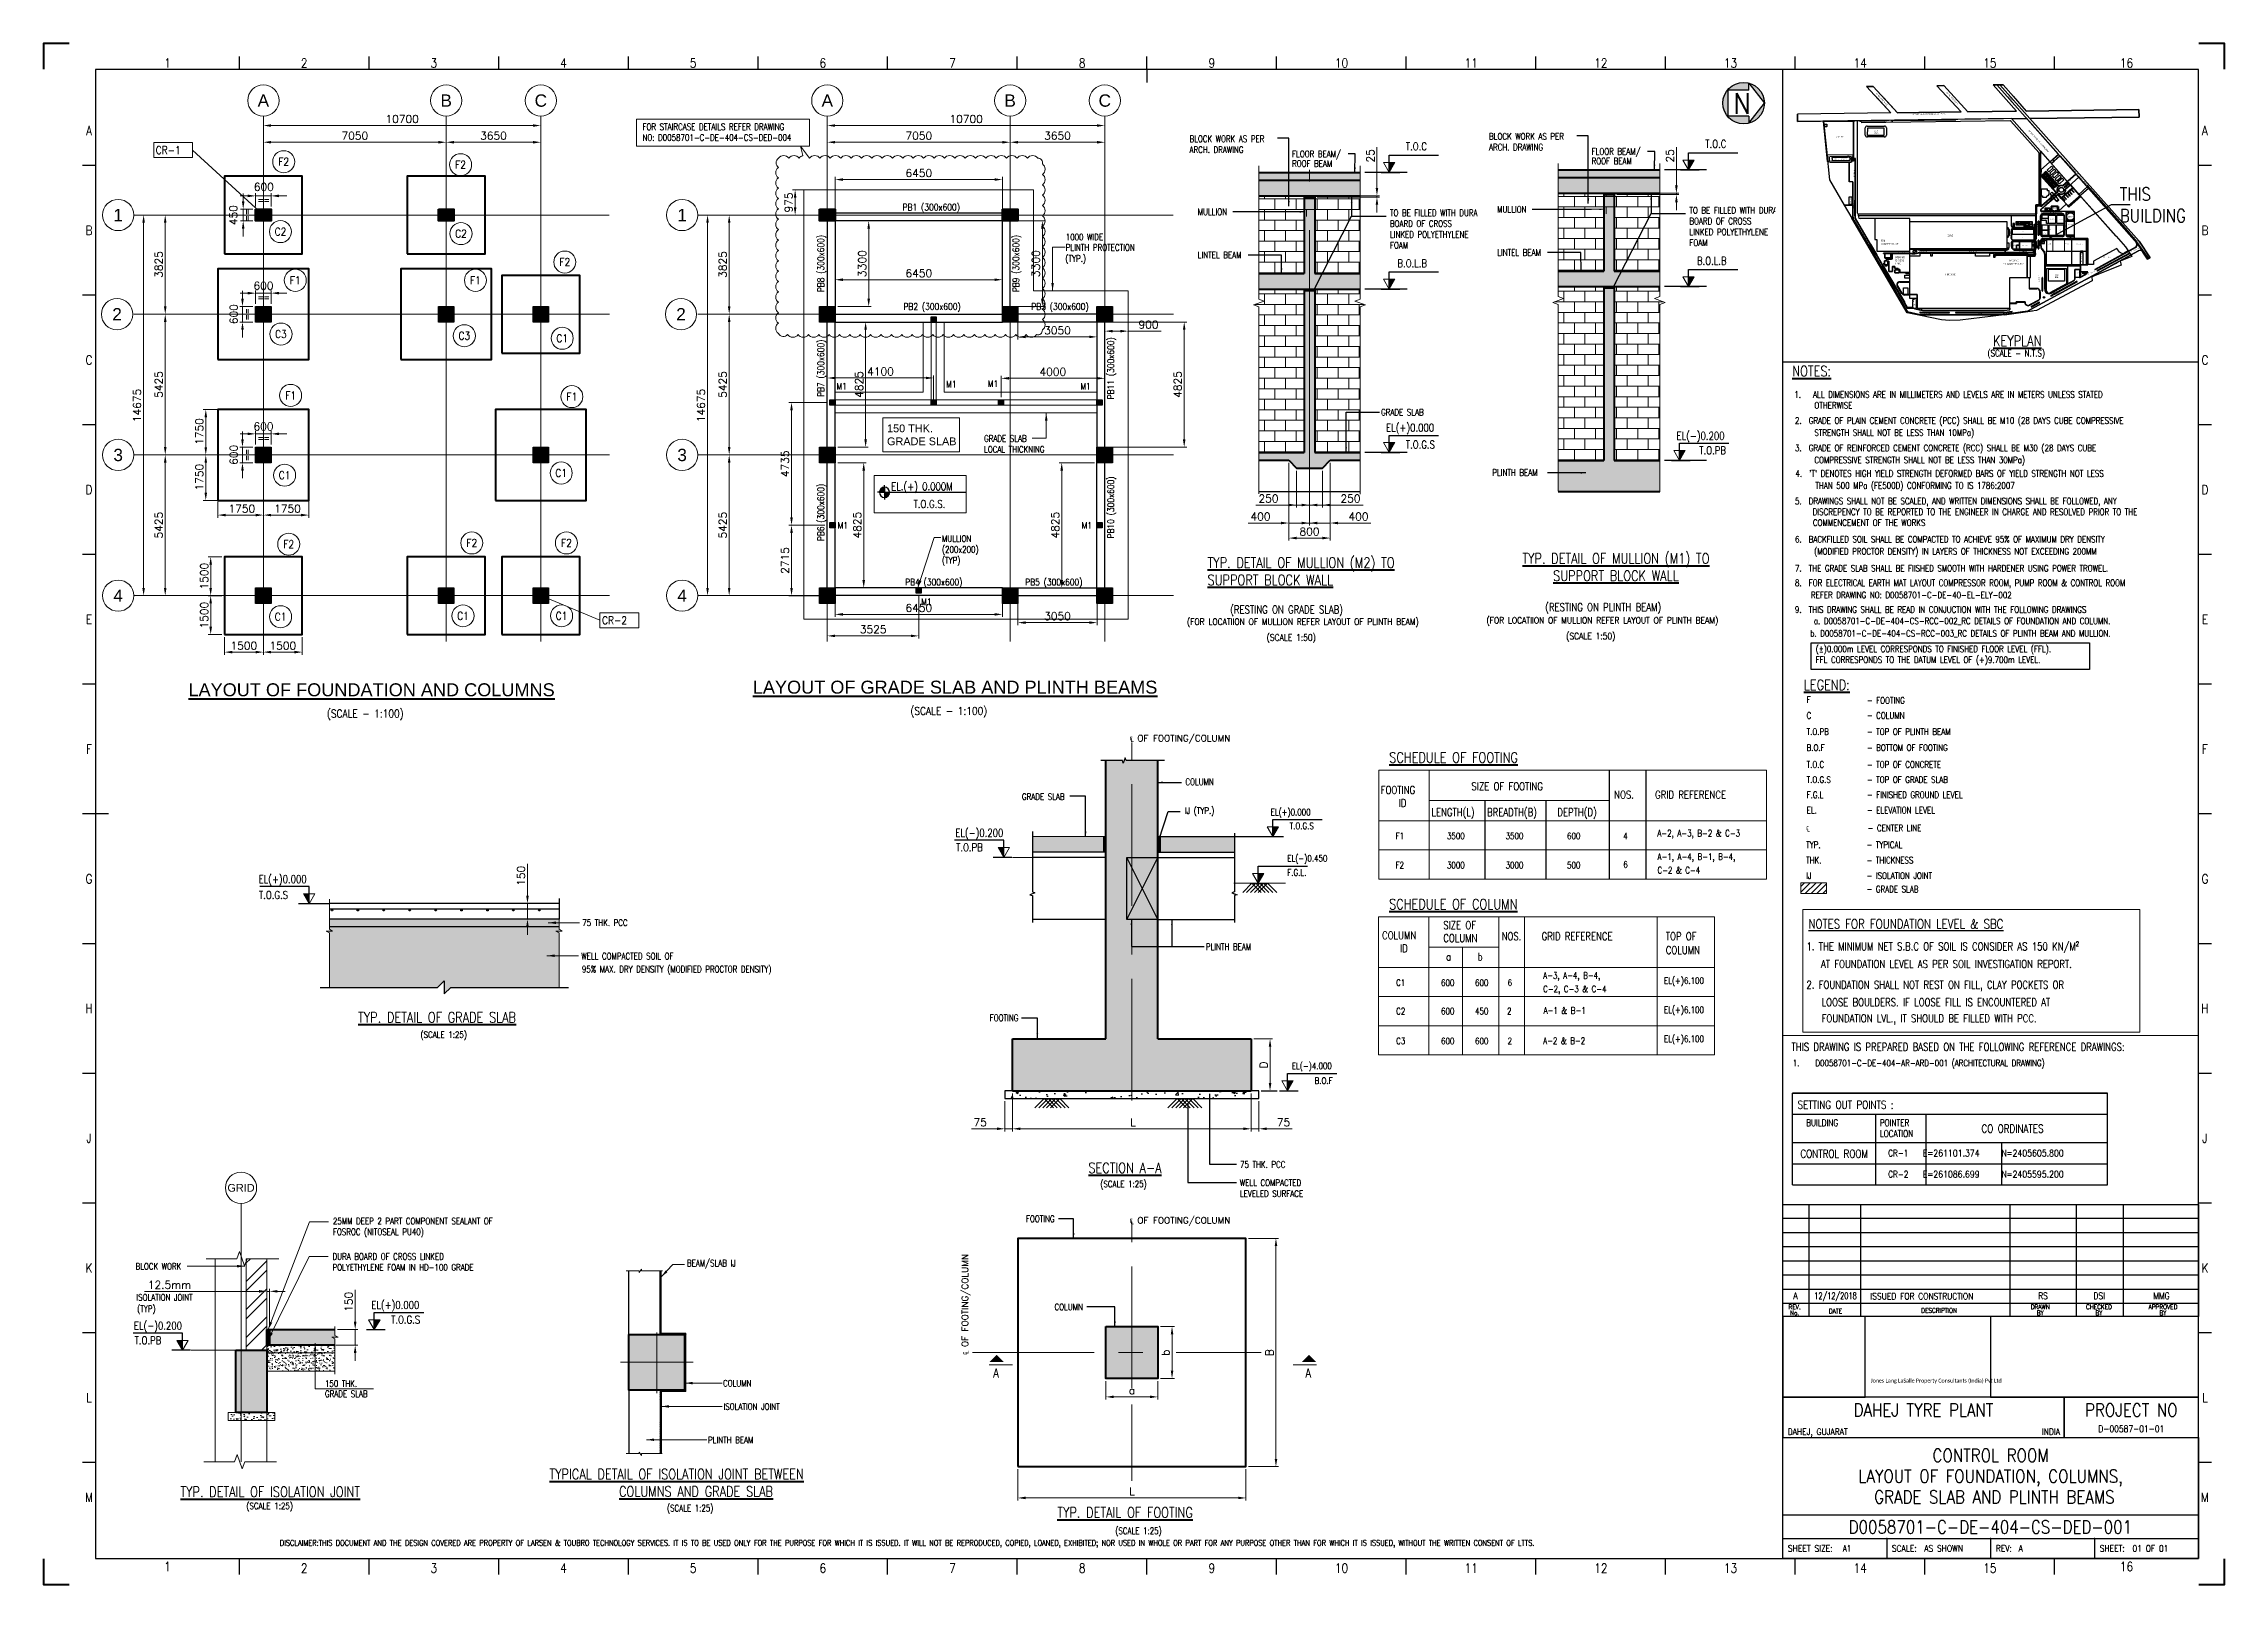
# Paper-space layout 'FOOTING' of a CAD drawing. Header units: millimetres. Extents: x 14 to 855, y 12 to 606.
# The model-space entities are those that its viewports show. They can reach past a viewport. Long polylines and large blocks are cut down to what shows.
import ezdxf
from ezdxf.enums import TextEntityAlignment as Align

# ---------------------------------------------------------------- set-up
doc = ezdxf.new("R2010")
doc.units = ezdxf.units.MM
doc.header["$LTSCALE"] = 15
for name, pattern in [('CENTER', [2, 1.25, -0.25, 0.25, -0.25]), ('CENTER2', [1.125, 0.75, -0.125, 0.125, -0.125]), ('HIDDEN', [0.375, 0.25, -0.125])]:
    doc.linetypes.add(name, pattern=pattern)
for name, color, linetype in [('2C', 1, 'Continuous'), ('A-HATCH', 8, 'Continuous'), ('A-Text', 33, 'Continuous'), ('A-Wall', 2, 'Continuous'), ('A-Wall Hatch', 8, 'Continuous'), ('A_Dim_1', 1, 'Continuous'), ('Beam', 1, 'Continuous'), ('HATCH', 8, 'Continuous'), ('HSD_piping', 7, 'Continuous'), ('paver', 37, 'Continuous'), ('REDINT', 1, 'Continuous'), ('S-ANNO-HATS', 252, 'Continuous'), ('S-ANNO-SYMB', 3, 'Continuous'), ('S-ANNO-TEXT-T250', 3, 'Continuous'), ('S-BEAM', 4, 'Continuous'), ('S-CON1', 8, 'Continuous'), ('S-CON2', 1, 'Continuous'), ('S-CON4', 4, 'Continuous'), ('STAS-TEXT-GENE-XXXX-N', 3, 'Continuous'), ('STSE-FOOT-LINE-XXXX-N', 1, 'Continuous'), ('STSE-LSSL-LINE-CONT-N', 1, 'Continuous'), ('STSY', 2, 'Continuous'), ('TEXT', 7, 'Continuous'), ('ZATU', 5, 'Continuous')]:
    doc.layers.add(name, color=color, linetype=linetype)
for name, color, linetype, lineweight in [('4C', 2, 'Continuous', 0), ('A-RM-TEXT', 4, 'Continuous', 0), ('A_HATCH', 8, 'Continuous', 15), ('BORDER', 7, 'Continuous', 30), ('BORDERTX', 7, 'Continuous', 20), ('DIM', 3, 'Continuous', 5), ('IS-SECTION MARK', 2, 'Continuous', 20), ('KEY PLAN_dwg', 252, 'Continuous', 18), ('PG-Anno-Text', 3, 'Continuous', 30), ('S-ANNO-LEAD', 1, 'Continuous', 20), ('S-ANNO-TEXT-T300', 3, 'Continuous', 30), ('S-ANNO-TEXT-T400', 4, 'Continuous', 40), ('S-BEAM-CON3', 3, 'Continuous', 30), ('S-COLS-CON4', 4, 'Continuous', 40), ('S-COLS-PATT-OVER', 252, 'Continuous', 5), ('S-Elev-04CL', 4, 'Continuous', 30), ('S-FOUN-FOOT', 4, 'Continuous', 50), ('S-GRID', 8, 'CENTER', 9), ('S-GRID-DIMS', 9, 'Continuous', 18), ('S-GRID-LINE', 1, 'CENTER2', 18), ('S-PLAN-CON2', 1, 'Continuous', 20), ('S-PLAN-CON4', 4, 'Continuous', 40), ('S-SEC-CON2', 1, 'Continuous', 20), ('S-SECT-CON2', 1, 'Continuous', 20), ('S-SECT-CON4', 4, 'Continuous', 40), ('S-SLAB-CON4', 4, 'Continuous', 40), ('S_DIM', 1, 'Continuous', 20), ('S_GRID CIRCLE', 1, 'Continuous', 20), ('S_GRID TEXT', 3, 'Continuous', 30), ('S_HIDDEN', 1, 'HIDDEN', 20), ('S_OUTER THIN LINES', 5, 'Continuous', 13), ('S_SOLID HATCH', 253, 'Continuous', 15), ('S_TEXT', 3, 'Continuous', 30), ('S_TITLE TEXT', 4, 'Continuous', 40), ('SS-GRID', 8, 'CENTER', 9)]:
    doc.layers.add(name, color=color, linetype=linetype, lineweight=lineweight)
doc.layers.get('Defpoints').off()
doc.styles.add('2.5 ROMANS_annotative', font='simplex.shx', dxfattribs={"width": 0.8, "height": 2.5})
doc.styles.add('A', font='simplex.shx', dxfattribs={"width": 0.9})
doc.styles.add('ARIAL', font='arial.ttf')
doc.styles.add('Arial_1', font='arial.ttf', dxfattribs={"height": 4.342577})
doc.styles.add('Arial_10', font='arial.ttf', dxfattribs={"height": 7.237628})
doc.styles.add('Arial_11', font='arial.ttf', dxfattribs={"height": 9.047035})
doc.styles.add('Arial_12', font='arial.ttf', dxfattribs={"height": 10.856442})
doc.styles.add('Arial_2', font='arial.ttf', dxfattribs={"width": 0.8, "height": 1.302773})
doc.styles.add('Arial_3', font='arial.ttf', dxfattribs={"height": 0.021713})
doc.styles.add('Arial_4', font='arial.ttf', dxfattribs={"height": 2.605546})
doc.styles.add('Arial_5', font='arial.ttf', dxfattribs={"height": 2.895051})
doc.styles.add('Arial_6', font='arial.ttf', dxfattribs={"height": 4.168874})
doc.styles.add('Arial_7', font='arial.ttf', dxfattribs={"width": 0.9, "height": 1.15802})
doc.styles.add('Arial_8', font='arial.ttf', dxfattribs={"height": 1.085644})
doc.styles.add('Arial_9', font='arial.ttf', dxfattribs={"width": 0.65, "height": 1.15802})
doc.styles.add('LTTS', font='simplex.shx', dxfattribs={"width": 0.85})
doc.styles.add('PG-TEXT-04', font='simplex.shx', dxfattribs={"height": 6})
doc.styles.add('Romans', font='simplex.shx')
doc.styles.add('SC100-ST-300', font='sanss___.ttf', dxfattribs={"height": 275})
doc.styles.add('SC500-ST-300', font='sanss___.ttf', dxfattribs={"height": 1500})
doc.styles.add('ST1', font='simplex.shx', dxfattribs={"width": 0.8})
doc.styles.add('T400-S', font='simplex.shx', dxfattribs={"width": 0.8, "height": 175})
doc.dimstyles.new('MRF_100', dxfattribs={"dimscale": 100, "dimtxt": 3, "dimasz": 3, "dimexe": 1, "dimexo": 1, "dimgap": 1, "dimtad": 1, "dimdec": 0, "dimzin": 1, "dimdsep": 46, "dimtxsty": 'Romans', "dimcen": -3, "dimdle": 1, "dimclrd": 256, "dimclre": 256, "dimclrt": 3, "dimadec": 0, "dimazin": 0, "dimtfac": 1, "dimtdec": 0, "dimtofl": 0, "dimtmove": 0, "dimatfit": 3, "dimfxl": 1, "dimtvp": 2, "dimtolj": 1, "dimtzin": 0, "dimlwd": -1, "dimlwe": -1, "dimarcsym": 0})
doc.dimstyles.new('MRF_50', dxfattribs={"dimscale": 50, "dimtxt": 3, "dimasz": 3, "dimexe": 1, "dimexo": 1, "dimgap": 1, "dimtad": 1, "dimdec": 0, "dimzin": 1, "dimdsep": 46, "dimtxsty": 'Romans', "dimcen": -3, "dimdle": 1, "dimclrd": 256, "dimclre": 256, "dimclrt": 3, "dimadec": 0, "dimazin": 0, "dimtfac": 1, "dimtdec": 0, "dimtmove": 0, "dimatfit": 3, "dimfxl": 1, "dimtvp": 2, "dimtolj": 1, "dimtzin": 0, "dimlwd": -1, "dimlwe": -1, "dimarcsym": 0})
doc.dimstyles.new('S-DIMS-100', dxfattribs={"dimscale": 100, "dimtxt": 2.5, "dimasz": 2, "dimexe": 1.5, "dimexo": 1.5, "dimgap": 1, "dimtad": 1, "dimdec": 0, "dimzin": 1, "dimdsep": 46, "dimtxsty": 'Romans', "dimblk": 'OBLIQUE', "dimcen": 2, "dimdle": 1, "dimclrd": 1, "dimclre": 1, "dimclrt": 3, "dimadec": 0, "dimazin": 0, "dimtfac": 1, "dimtdec": 0, "dimtix": 1, "dimtmove": 2, "dimatfit": 3, "dimfxl": 1, "dimtvp": 2, "dimtolj": 1, "dimtzin": 0, "dimarcsym": 0})
doc.dimstyles.new('SC500-T300', dxfattribs={"dimscale": 500, "dimtxt": 1500, "dimasz": 1, "dimexe": 1, "dimexo": 0.0625, "dimgap": 0.5, "dimtad": 1, "dimdec": 0, "dimzin": 0, "dimdsep": 46, "dimtxsty": 'SC500-ST-300', "dimblk": 'ARCHTICK', "dimcen": 0.09, "dimdle": 0.5, "dimclrt": 84, "dimadec": 0, "dimazin": 0, "dimtfac": 1, "dimtdec": 0, "dimtmove": 2, "dimatfit": 0, "dimldrblk": 'ARCHTICK', "dimfxl": 1, "dimtolj": 1, "dimtzin": 0, "dimarcsym": 0})
doc.dimstyles.new('SCALE-50', dxfattribs={"dimscale": 50, "dimtxt": 2.5, "dimasz": 2, "dimexe": 1, "dimexo": 1, "dimgap": 1, "dimtad": 1, "dimdec": 0, "dimzin": 1, "dimdsep": 46, "dimtxsty": 'Romans', "dimblk": 'OBLIQUE', "dimcen": -3, "dimdle": 1, "dimclrd": 256, "dimclre": 256, "dimclrt": 3, "dimadec": 0, "dimazin": 0, "dimtfac": 1, "dimtdec": 0, "dimtmove": 0, "dimatfit": 3, "dimfxl": 1, "dimtvp": 2, "dimtolj": 1, "dimtzin": 0, "dimarcsym": 2})
pattern_1 = [(45, (-31248.073, -1653.176), (-11.22532015, 11.22532015), []), (135, (-31248.073, -1653.176), (-11.22532015, -11.22532015), [])]

psp = doc.layouts.new('FOOTING')

# ---------------------------------------------------------------- texts
at = {"layer": 'BORDERTX', "insert": (814.43, 543.6), "char_height": 5, "attachment_point": 4, "style": 'LTTS'}
psp.add_mtext_dynamic_manual_height_columns('THIS \\PBUILDING', width=58.5288, gutter_width=0.938, heights=[0], dxfattribs=at)
at = {"layer": 'S-ANNO-TEXT-T250', "style": 'ST1', "width": 0.8}
for s, p in [('1.   ALL DIMENSIONS ARE IN MILLIMETERS AND LEVELS ARE IN METERS UNLESS STATED', (688.87, 469.25)), ('OTHERWISE', (696.65, 465.08)), ('2.  GRADE OF PLAIN CEMENT CONCRETE (PCC) SHALL BE M10 (28 DAYS CUBE COMPRESSIVE', (689.15, 459.19)), ('STRENGTH SHALL NOT BE LESS THAN 10MPa)', (696.65, 454.54)), ('3.  GRADE OF REINFORCED CEMENT CONCRETE (RCC) SHALL BE M30 (28 DAYS CUBE', (689.15, 448.65)), ('COMPRESSIVE STRENGTH SHALL NOT BE LESS THAN 30MPa)', (696.65, 444.01)), ("4.  'T' DENOTES HIGH YIELD STRENGTH DEFORMED BARS OF YIELD STRENGTH NOT LESS", (689.32, 438.8)), ('5.  DRAWINGS SHALL NOT BE SCALED, AND WRITTEN DIMENSIONS SHALL BE FOLLOWED, ANY', (689.15, 428.16)), ('THAN 500 MPa (FE500D) CONFORMING TO IS 1786:2007', (697.01, 434.16)), ('DISCREPENCY TO BE REPORTED TO THE ENGINEER IN CHARGE AND RESOLVED PRIOR TO THE', (696, 423.99)), ('COMMENCEMENT OF THE WORKS', (696.1, 419.83)), ('6.  BACKFILLED SOIL SHALL BE COMPACTED TO ACHIEVE 95%%% OF MAXIMUM DRY DENSITY', (689.15, 413.43)), ('7.  THE GRADE SLAB SHALL BE FIISHED SMOOTH WITH HARDENER USING POWER TROWEL.', (689.15, 402.25)), ('(MODIFIED PROCTOR DENSITY) IN LAYERS OF THICKNESS NOT EXCEEDING 200MM', (696.56, 408.78)), ('8.  FOR ELECTRICAL EARTH MAT LAYOUT COMPRESSOR ROOM, PUMP ROOM & CONTROL ROOM', (689.15, 396.62)), ('9.  THIS DRAWING SHALL BE READ IN CONJUCTION WITH THE FOLLOWING DRAWINGS', (689.15, 386.33)), ('REFER DRAWING NO: D0058701-C-DE-40-EL-ELY-002', (695.33, 391.95)), ('     b. D0058701-C-DE-404-CS-RCC-003_RC DETAILS OF PLINTH BEAM AND MULLION.', (687.58, 377.15)), ('a. D0058701-C-DE-404-CS-RCC-002_RC DETAILS OF FOUNDATION AND COLUMN.', (696.45, 381.94))]:
    psp.add_text(s, height=2.5, dxfattribs=at).set_placement(p)
at = {"layer": 'S-ANNO-TEXT-T250', "char_height": 2.5, "attachment_point": 1, "style": 'ST1'}
for s, insert, width in [('FOR STAIRCASE DETAILS REFER DRAWING \\PNO: D0058701-C-DE-404-CS-DED-004 \\P  ', (244.7, 574.97), 3305.5225), ('\\pxi-3,l3,t4;(SCALE - N.T.S)', (763.42, 487.67), 152.9302), ('\\pxi-3,l3,t4;(±)0.000m LEVEL CORRESPONDS TO FINISHED FLOOR LEVEL (FFL).\\PFFL CORRESPONDS TO THE DATUM LEVEL OF (+)9.700m LEVEL.', (697.16, 373.66), 152.9302)]:
    psp.add_mtext(s, dxfattribs=dict(at, insert=insert, width=width))
at = {"layer": 'S-ANNO-TEXT-T400', "char_height": 4, "attachment_point": 4, "style": 'LTTS'}
for s, width, insert in [('{\\W0.8;\\LKEYPLAN}', 58.5288, (765.55, 491.19)), ('{\\W0.8;\\LNOTES:}', 58.5288, (688.11, 479.51)), ('{\\W0.8;\\LLEGEND:}', 19.6293, (692.57, 358.56))]:
    psp.add_mtext_dynamic_manual_height_columns(s, width=width, gutter_width=0.938, heights=[0], dxfattribs=dict(at, insert=insert))
at = {"layer": 'S_TEXT', "width": 0.8}
for s, height, style, p in [('1.    D0058701-C-DE-404-AR-ARD-001 (ARCHITECTURAL DRAWING)', 2.5, 'PG-TEXT-04', (688.27, 211.51)), ('SETTING OUT POINTS :', 3.0922, 'ST1', (690.17, 195.13)), ('BUILDING', 2.577, 'ST1', (693.46, 188.47)), ('POINTER', 2.577, 'ST1', (721.86, 188.47)), ('LOCATION', 2.577, 'ST1', (721.86, 184.25))]:
    psp.add_text(s, height=height, dxfattribs=dict(at, style=style)).set_placement(p)
at = {"layer": 'S_TEXT', "style": 'ST1', "width": 0.8}
for s, p in [('CO ORDINATES', (773.05, 187.46)), ('CONTROL ROOM', (704.29, 177.79))]:
    psp.add_text(s, height=3.0922, dxfattribs=at).set_placement(p, align=Align.MIDDLE)
at = {"layer": 'S_TEXT', "char_height": 2.5769, "width": 136.5449, "attachment_point": 1, "style": 'ST1'}
for s, insert in [('CR-1    E={\\A1;\\W0.85;261101.374}      N={\\A1;\\W0.85;2405605.800}', (725.11, 179.34)), ('CR-2    E={\\A1;\\W0.85;261086.699}      N={\\A1;\\W0.85;2405595.200 }', (725.11, 171.19))]:
    psp.add_mtext(s, dxfattribs=dict(at, insert=insert))
at = {"layer": 'S_TITLE TEXT', "style": 'PG-TEXT-04', "width": 0.8}
psp.add_text('THIS DRAWING IS PREPARED BASED ON THE FOLLOWING REFERENCE DRAWINGS: ', height=3, dxfattribs=at).set_placement((687.83, 219), align=Align.MIDDLE_LEFT)
at = {"layer": 'STAS-TEXT-GENE-XXXX-N', "style": 'Romans', "width": 0.8}
for s, height, p in [('F', 2.5, (693.64, 351.58)), ('- FOOTING', 2.5, (716.87, 351.31)), ('C', 2.5, (693.64, 345.5)), ('- COLUMN', 2.5, (716.87, 345.5)), ('T.O.PB', 2.5, (693.64, 339.25)), ('- TOP OF PLINTH BEAM', 2.5, (716.87, 339.25)), ('T.O.C', 2.5, (693.64, 326.59)), ('B.O.F', 2.5, (693.64, 333.1)), ('- BOTTOM OF FOOTING', 2.5, (716.87, 333.1)), ('- TOP OF CONCRETE', 2.5, (716.87, 326.59)), ('T.O.G.S', 2.5, (693.64, 320.76)), ('- TOP OF GRADE SLAB', 2.5, (716.87, 320.76)), ('F.G.L', 2.5, (693.64, 314.93)), ('EL.', 2.5, (693.64, 309)), ('- FINISHED GROUND LEVEL', 2.5, (716.87, 314.93)), ('- ELEVATION LEVEL', 2.5, (716.87, 309)), ('℄', 2.5, (693.49, 302.09)), ('- CENTER LINE', 2.5, (717.16, 302.09)), ('TYP.', 2.5, (693.49, 295.66)), ('- TYPICAL', 2.5, (716.72, 295.66)), ('THK.', 2.5, (693.49, 289.7)), ('IJ', 2.5, (693.49, 283.74)), ('- THICKNESS', 2.5, (716.72, 289.7)), ('- ISOLATION JOINT', 2.5, (716.72, 283.74)), ('- GRADE SLAB', 2.5, (716.72, 278.53)), ('1. THE MINIMUM NET S.B.C OF SOIL IS CONSIDER AS 150 KN/M²  ', 3, (693.57, 256.21)), ('AT FOUNDATION LEVEL AS PER SOIL INVESTIGATION REPORT.', 3, (699.17, 249.43)), ('2. FOUNDATION SHALL NOT REST ON FILL, CLAY POCKETS OR ', 3, (693.57, 241.42)), ('LOOSE BOULDERS. IF LOOSE FILL IS ENCOUNTERED AT  ', 3, (699.44, 234.71)), ('FOUNDATION LVL., IT SHOULD BE FILLED WITH PCC.', 3, (699.44, 228.47))]:
    psp.add_text(s, height=height, dxfattribs=at).set_placement(p)
at = {"layer": 'TEXT', "color": 2, "style": 'Romans', "width": 0.8}
psp.add_text('%%UNOTES FOR FOUNDATION LEVEL & SBC', height=3.6014, dxfattribs=at).set_placement((694.35, 264.57))

msp = doc.modelspace()

# ---------------------------------------------------------------- texts
at = {"layer": 'A-RM-TEXT', "insert": (391349.2, 80354.2, -27212.8), "char_height": 300, "width": 3931.431, "attachment_point": 1, "style": 'SC100-ST-300'}
msp.add_mtext('150 THK.\\PGRADE SLAB', dxfattribs=at)
at = {"layer": 'PG-Anno-Text', "style": 'Romans', "width": 0.8}
for s, height, p in [('1000 WIDE', 250, (398241.6, 87455.3)), ('PLINTH PROTECTION', 250, (398241.6, 87053.1)), ('MULLION', 125, (455352.6, 74927.9)), ('MULLION', 125, (461373, 74927.9)), ('LINTEL BEAM', 125, (455352.6, 74096.9)), ('LINTEL BEAM', 125, (461373, 74096.9)), ('GRADE SLAB', 125, (458888, 71065.8)), ('PLINTH BEAM', 125, (461278.5, 69854.9))]:
    msp.add_text(s, height=height, dxfattribs=at).set_placement(p)
at = {"layer": 'PG-Anno-Text', "char_height": 125, "width": 1833.333, "attachment_point": 1, "style": 'Romans'}
for s, insert in [('{\\W0.8;BLOCK WORK AS PER ARCH. DRAWING}', (455194.5, 76460.5)), ('{\\W0.8;BLOCK WORK AS PER ARCH. DRAWING}', (461214.8, 76460.5)), ('{\\W0.8;TO BE FILLED WITH DURA BOARD OF CROSS LINKED POLYETHYLENE FOAM}', (459059, 75035)), ('{\\W0.8;TO BE FILLED WITH DURA BOARD OF CROSS LINKED POLYETHYLENE FOAM}', (465079.4, 75035))]:
    msp.add_mtext(s, dxfattribs=dict(at, insert=insert))
at = {"layer": 'S-ANNO-TEXT-T250'}
for s, height, style, width, p in [('CR-1', 300, 'Romans', 0.85, (363147.7, 90781.1, -349284.2)), ('(TYP.)', 250, 'Romans', 0.8, (398225.5, 86626.9)), ('BLOCK WORK', 62.5, 'Romans', 0.8, (466873.6, 82433.8)), ('ISOLATION JOINT', 62.5, 'Romans', 0.8, (466882.4, 82134.5)), ('(TYP)', 62.5, 'Romans', 0.8, (466889.5, 82025)), ('150 THK.', 62.5, 'Romans', 0.8, (468700.6, 81304, -9754.3)), ('GRADE SLAB', 62.5, 'Romans', 0.8, (468700.6, 81205, -9754.3)), ('75 THK. PCC', 62.5, 'Romans', 0.8, (459186.8, 80958.3)), ('WELL COMPACTED SOIL OF', 62.5, 'Romans', 0.8, (459177.2, 80636.4)), ('95%%% MAX. DRY DENSITY (MODIFIED PROCTOR DENSITY)  ', 62.5, 'Romans', 0.8, (459183.8, 80510.2)), ('(SCALE 1:25)', 62.5, 'Romans', 0.8, (457627.2, 79879.4)), ('FLOOR BEAM/', 125, 'Romans', 0.8, (457172.1, 76045.2)), ('FLOOR BEAM/', 125, 'Romans', 0.8, (463192.5, 76045.2)), ('ROOF BEAM', 125, 'Romans', 0.8, (457172.1, 75859)), ('ROOF BEAM', 125, 'Romans', 0.8, (463192.5, 75859)), ('CR-2', 300, 'Romans', 0.85, (380358.8, 72657.2, -349284.2)), ('(SCALE - 1:100)', 300, 'Romans', 0.85, (392249.4, 69161.6)), ('(SCALE - 1:100)', 300, 'Romans', 0.85, (369747, 69060.5)), ('(FOR LOCATIION OF MULLION REFER LAYOUT OF PLINTH BEAM)', 125, 'Romans', 0.85, (455144.3, 67027.8)), ('(FOR LOCATIION OF MULLION REFER LAYOUT OF PLINTH BEAM)', 125, 'Romans', 0.85, (461164.7, 67006.4)), ('(SCALE 1:50)', 125, 'Romans', 0.85, (456680.3, 66724.4)), ('(SCALE 1:50)', 125, 'Romans', 0.85, (462700.7, 66703)), ('EL(+)0.000', 62.5, 'Romans', 0.8, (477295.1, 44287.3, -19508.7)), ('T.O.G.S', 62.5, 'Romans', 0.8, (477478.9, 44154.1, 0)), ('EL(-)0.450', 62.5, 'Romans', 0.8, (477456.8, 43841.3)), ('F.G.L.', 62.5, 'Romans', 0.8, (477456.8, 43704.6)), ('PLINTH BEAM', 62.5, 'Romans', 0.8, (476670.8, 42989.2, 0)), ('EL(-)4.000', 62.5, 'Romans', 0.8, (477500, 41840.8, 0)), ('B.O.F', 62.5, 'Romans', 0.8, (477720.3, 41698.5, 0)), ('75 THK. PCC', 62.5, 'Romans', 0.8, (477001.3, 40891.1, 0)), ('(SCALE 1:25)', 62.5, 'Romans', 0.8, (475653.3, 40702.9, 0)), ('WELL COMPACTED', 62.5, 'Romans', 0.8, (476999.3, 40715, 0)), ('LEVELED SURFACE', 62.5, 'Romans', 0.8, (476999.3, 40609.5, 0)), ('EL(+)6.100', 250, '2.5 ROMANS_annotative', 0.8, (466136.6, 38669.8, -19508.7)), ('EL(+)6.100', 250, '2.5 ROMANS_annotative', 0.8, (466136.6, 37546.9, -19508.7)), ('(SCALE 1:25)', 62.5, 'Romans', 0.8, (475797.9, 37360.4, 0)), ('EL(+)6.100', 250, '2.5 ROMANS_annotative', 0.8, (466136.6, 36424, -19508.7))]:
    msp.add_text(s, height=height, dxfattribs=dict(at, style=style, width=width)).set_placement(p)
at = {"layer": 'S-ANNO-TEXT-T250', "style": 'Romans', "width": 0.85}
for s, p in [('PB1 (300x600)', (393055.4, 88731.7)), ('PB2 (300x600)', (393086.5, 84900.6)), ('PB3 (300x600)', (398019.3, 84900.6)), ('M1', (389597.2, 81825.6, -323494.2)), ('M1', (393827.5, 81908.2, -323494.2)), ('M1', (395436.1, 81926, -323494.2)), ('M1', (399005.7, 81825.6, -323494.2)), ('M1', (389646.1, 76463.7, -323494.2)), ('M1', (399054.6, 76463.7, -323494.2)), ('PB4 (300x600)', (393152.3, 74278.1)), ('PB5 (300x600)', (397783.1, 74278.1)), ('M1', (392865.7, 73518, -323494.2))]:
    msp.add_text(s, height=250, dxfattribs=at).set_placement(p, align=Align.MIDDLE_CENTER)
for s, p in [('PB8 (300x600)', (388795.8, 86558.8)), ('PB9 (300x600)', (396319.1, 86558.8)), ('PB11 (300x600)', (399976.3, 82520.9)), ('PB7 (300x600)', (388795.8, 82522.2)), ('PB10 (300x600)', (399976.3, 77154.8)), ('PB6 (300x600)', (388795.8, 76963.4))]:
    msp.add_text(s, height=250, rotation=90, dxfattribs=at).set_placement(p, align=Align.MIDDLE_CENTER)
at = {"layer": 'S-ANNO-TEXT-T250', "style": 'Romans', "width": 0.8}
for s, p in [('COLUMN', (477022, 81330.2)), ('ISOLATION JOINT', (477026.1, 81105.1)), ('PLINTH BEAM', (476877.4, 80783.9))]:
    msp.add_text(s, height=62.5, dxfattribs=at).set_placement(p, align=Align.MIDDLE_LEFT)
for s, p in [('COLUMN', (476611.2, 44609.5, 0)), ('GRADE SLAB', (475103.6, 44467.1, 0)), ('IJ (TYP.)', (476611.2, 44327.9, 0)), ('FOOTING', (474725.6, 42336.2, 0)), ('FOOTING', (475075.3, 40398.9, 0)), ('COLUMN', (475349.3, 39548.9, 0))]:
    msp.add_text(s, height=62.5, dxfattribs=at).set_placement(p, align=Align.MIDDLE)
at = {"layer": 'S-ANNO-TEXT-T250'}
for s, insert, char_height, width, attachment_point, style in [('{\\W0.8;25MM DEEP 2 PART COMPONENT SEALANT OF FOSROC (NITOSEAL PU40)}', (468777.5, 82932.7), 62.5, 1696.716, 1, 'Romans'), ('{\\W0.8;DURA BOARD OF CROSS LINKED POLYETHYLENE FOAM IN HD-100 GRADE}', (468773, 82591), 62.5, 1696.716, 1, 'Romans'), ('{\\W0.8;BEAM/SLAB IJ}', (476674.3, 82519.6), 62.5, 1447.322, 1, 'Romans'), ('\\pxql;{\\W0.8;GRADE SLAB\\PLOCAL THICKNING}', (396457.5, 79936.4, 349284.2), 250, 2732.143, 2, 'Romans'), ('\\pxql;{\\W0.8;MULLION \\P(200x200) \\P(TYP)}', (395308.2, 76078.5, -323494.2), 250, 3683.333, 2, 'Romans'), ('℄ OF FOOTING/COLUMN', (475934.8, 45061.6, 0), 62.5, 1369.304, 1, 'Romans'), ('\\pxsm1.25;A-2, A-3, B-2 & C-3', (465887, 44603.9, 0), 250, 10794.128, 1, '2.5 ROMANS_annotative'), ('\\pxsm1.25;A-1, A-4, B-1, B-4, \\PC-2 & C-4', (465891.2, 43697.8, 0), 250, 8250.065, 1, '2.5 ROMANS_annotative'), ('℄ OF FOOTING/COLUMN', (475934.8, 40415, 0), 62.5, 1319.304, 1, 'Romans'), ('\\pxsm1.25;A-3, A-4, B-4, \\PC-2, C-3 & C-4', (461482.5, 39120.7, 0), 250, 8250.065, 1, '2.5 ROMANS_annotative'), ('\\pxsm1.25;A-1 & B-1', (461499.9, 37769.7, 0), 250, 8250.065, 1, '2.5 ROMANS_annotative'), ('\\pxsm1.25;A-2 & B-2', (461482.5, 36601.7, 0), 250, 8250.065, 1, '2.5 ROMANS_annotative')]:
    msp.add_mtext(s, dxfattribs=dict(at, insert=insert, char_height=char_height, width=width, attachment_point=attachment_point, style=style))
at = {"layer": 'S-ANNO-TEXT-T250', "insert": (474317.3, 39086.6, 0), "char_height": 62.5, "width": 1319.304, "attachment_point": 1, "rotation": 90, "style": 'Romans'}
msp.add_mtext('℄ OF FOOTING/COLUMN', dxfattribs=at)
at = {"layer": 'S-ANNO-TEXT-T300', "style": 'Romans', "width": 0.85}
for s, height, p in [('F2', 300, (368083.2, 90483.7, 429.5)), ('F2', 300, (374902.3, 90368.3, 429.5)), ('==', 250, (367307.7, 89006)), ('C2', 300, (367957, 87788.9)), ('C2', 300, (374918.8, 87712.8)), ('F2', 300, (378922.6, 86614.8, 429.5)), ('F1', 300, (368526.9, 85912.2, 429.5)), ('F1', 300, (375476.9, 85912.2, 429.5)), ('==', 250, (367307.7, 85256)), ('C3', 300, (367976.9, 83838.9)), ('C3', 300, (375047.3, 83773.3)), ('C1', 300, (378821.7, 83677.5)), ('F1', 300, (368347.7, 81473, 429.5)), ('F1', 300, (379194, 81429.4, 429.5)), ('==', 250, (367307.7, 79831)), ('C1', 300, (368116.5, 78399.5)), ('C1', 300, (378783, 78482.7)), ('F2', 300, (368276.1, 75739.3, 429.5)), ('F2', 300, (375336.1, 75787.5)), ('F2', 300, (378985.9, 75787.5)), ('C1', 300, (374996.1, 72977.1)), ('C1', 300, (378796.7, 72977.1)), ('C1', 300, (367962.2, 72942.6))]:
    msp.add_text(s, height=height, dxfattribs=at).set_placement(p, align=Align.MIDDLE_CENTER)
for p in [(366660.1, 88423.6), (366660.1, 84605.1), (366660.1, 79180.1)]:
    msp.add_text('==', height=250, rotation=90, dxfattribs=at).set_placement(p, align=Align.MIDDLE_CENTER)
at = {"layer": 'S-ANNO-TEXT-T300', "width": 0.8}
for s, height, style, p in [('EL(+)0.000', 75, 'Romans', (469147.8, 82055.1, 0)), ('T.O.G.S', 75, 'Romans', (469337.9, 81914.4, 0)), ('EL(-)0.200', 75, 'Romans', (466858.7, 81855.1, -19508.6)), ('T.O.PB', 75, 'Romans', (466865.7, 81714.4, -19508.6)), ('EL(+)0.000', 75, 'Romans', (456066.6, 81371.9)), ('T.O.G.S', 75, 'Romans', (456070.3, 81219.2)), ('(SCALE 1:25)', 62.5, 'Romans', (467943.4, 80124.7)), ('(SCALE 1:25)', 62.5, 'Romans', (476480.9, 80095.9)), ('EL.(+) 0.000M', 300, 'ST1', (391510.2, 77815)), ('T.O.G.S.', 300, 'ST1', (392371.8, 77137.2)), ('T.O.C', 150, 'Romans', (459364.9, 76178, -19508.7)), ('T.O.C', 150, 'Romans', (465385.3, 76178, -19508.7)), ('B.O.L.B', 150, 'Romans', (459203.7, 73924)), ('B.O.L.B', 150, 'Romans', (465224.1, 73924)), ('EL(+)0.000', 150, 'Romans', (458984.6, 70756.2, -19508.7)), ('EL(-)0.200', 150, 'Romans', (464831.6, 70550.6, -19508.6)), ('T.O.G.S', 150, 'Romans', (459364.9, 70431.1, -19508.7)), ('T.O.PB', 150, 'Romans', (465269.1, 70269.1, -19508.6)), ('(RESTING ON GRADE SLAB)', 150, 'PG-TEXT-04', (455977.5, 67250.6)), ('(RESTING ON PLINTH BEAM)', 150, 'PG-TEXT-04', (462298.4, 67247.9)), ('SIZE OF FOOTING', 300, 'Romans', (458714.4, 46136.3, 0)), ('FOOTING', 300, 'Romans', (455216.9, 45995, 0)), ('NOS.', 300, 'Romans', (464219.4, 45813, 0)), ('GRID REFERENCE', 300, 'Romans', (465798, 45813, 0)), ('ID', 300, 'Romans', (455909.8, 45495, 0)), ('LENGTH(L)', 300, 'Romans', (457172.6, 45139.1, 0)), ('BREADTH(B)', 300, 'Romans', (459319, 45139.1, 0)), ('DEPTH(D)', 300, 'Romans', (462028.7, 45139.1, 0)), ('F1', 250, 'Romans', (455788.6, 44247.8, 0)), ('3500', 250, 'Romans', (457770.1, 44247.5, 0)), ('3500', 250, 'Romans', (460031.6, 44247.5, 0)), ('600', 250, 'Romans', (462403.4, 44247.5, 0)), ('4', 250, 'Romans', (464572.1, 44247.5, 0)), ('EL(-)0.200', 75, 'Romans', (474256.5, 44081.2, 0)), ('T.O.PB', 75, 'Romans', (474263.5, 43940.5, 0)), ('6', 250, 'Romans', (464571.8, 43149.8, 0)), ('F2', 250, 'Romans', (455788.6, 43124.8, 0)), ('3000', 250, 'Romans', (457770.1, 43124.6, 0)), ('3000', 250, 'Romans', (460031.6, 43124.6, 0)), ('500', 250, 'Romans', (462403.4, 43124.6, 0)), ('SIZE OF', 300, 'Romans', (457629.1, 40783.8)), ('COLUMN', 300, 'Romans', (455268.7, 40390.4)), ('NOS.', 300, 'Romans', (459879.4, 40358)), ('GRID REFERENCE', 300, 'Romans', (461420.5, 40358, 0)), ('TOP OF', 300, 'Romans', (466211.3, 40358, 0)), ('COLUMN', 300, 'Romans', (457629.1, 40283.8)), ('ID', 300, 'Romans', (455961.5, 39890.4)), ('COLUMN', 300, 'Romans', (466211.3, 39821.9, 0)), ('b', 300, 'Romans', (458954, 39566.5)), ('a', 300, 'Romans', (457740.6, 39566.5)), ('C1', 250, 'Romans', (455811.3, 38591.7, 0)), ('600', 250, 'Romans', (457543.1, 38589, 0)), ('600', 250, 'Romans', (458855.1, 38589, 0)), ('6', 250, 'Romans', (460109.7, 38591.8, 0)), ('C2', 250, 'Romans', (455811.3, 37491.5, 0)), ('600', 250, 'Romans', (457543.1, 37495.8, 0)), ('450', 250, 'Romans', (458855.1, 37495.8, 0)), ('2', 250, 'Romans', (460090, 37495.8, 0)), ('C3', 250, 'Romans', (455811.3, 36345.8, 0)), ('600', 250, 'Romans', (457543.1, 36343.1, 0)), ('600', 250, 'Romans', (458855.1, 36343.1, 0)), ('2', 250, 'Romans', (460109.7, 36345.9, 0))]:
    msp.add_text(s, height=height, dxfattribs=dict(at, style=style)).set_placement(p)
at = {"layer": 'S-ANNO-TEXT-T400', "style": 'Romans', "width": 0.8}
for s, p in [('%%UTYP. DETAIL OF ISOLATION JOINT', (467306.9, 80242.2)), ('%%UTYP. DETAIL OF GRADE SLAB', (457026.2, 80027.4)), ('%%UTYP. DETAIL OF FOOTING', (475239.3, 37518.2, 0))]:
    msp.add_text(s, height=100, dxfattribs=at).set_placement(p)
at = {"layer": 'S-ANNO-TEXT-T400', "style": 'ARIAL'}
for s, p in [('%%ULAYOUT OF GRADE SLAB AND PLINTH BEAMS', (393972.8, 70227.2)), ('%%ULAYOUT OF FOUNDATION AND COLUMNS', (371470.3, 70126.2))]:
    msp.add_text(s, height=500, dxfattribs=at).set_placement(p, align=Align.MIDDLE_CENTER)
at = {"layer": 'S-ANNO-TEXT-T400', "style": 'Romans', "width": 0.8}
for s, p in [('%%USCHEDULE OF FOOTING', (458027.2, 47395.2, 0)), ('%%USCHEDULE OF COLUMN', (458016.2, 41741.2, 0))]:
    msp.add_text(s, height=400, dxfattribs=at).set_placement(p, align=Align.MIDDLE_CENTER)
msp.add_text('%%USECTION A-A', height=100, dxfattribs=at).set_placement((475538.6, 40809, 0), align=Align.BOTTOM_LEFT)
at = {"layer": 'S-ANNO-TEXT-T400', "attachment_point": 1, "style": 'Romans'}
for s, insert, char_height, width in [('{\\W0.8;\\LTYPICAL DETAIL OF ISOLATION JOINT BETWEEN \\P\\pxqc;COLUMNS AND GRADE SLAB}', (475348.6, 80504.5), 100, 2825.568), ('{\\W0.8;\\LTYP. DETAIL OF MULLION (M2) TO SUPPORT BLOCK WALL}', (455542.6, 68328.3), 200, 4199.459), ('\\pxqc;{\\W0.8;\\LTYP. DETAIL OF MULLION (M1) TO SUPPORT BLOCK WALL}', (461562.9, 68362), 200, 4199.459)]:
    msp.add_mtext(s, dxfattribs=dict(at, insert=insert, char_height=char_height, width=width))
at = {"layer": 'S_GRID TEXT', "style": 'ARIAL', "flags": 8}
msp.add_attdef('GRID', text='1', height=75, dxfattribs=at).set_placement((467891.2, 83221.9, -19508.6), align=Align.MIDDLE_CENTER)

# ---------------------------------------------------------------- blocks, each defined once
blk = doc.blocks.new('Title')
for p in [(200.76, 7.73), (240.84, 7.73), (280.91, 7.73)]:
    blk.add_point(p)
at = {"layer": 'BORDER'}
for p, q in [((160.68, 0), (160.68, 46.67)), ((160.68, 16.78), (320.99, 16.78)), ((160.68, 7.73), (320.99, 7.73)), ((200.76, 7.73), (200.76, 0)), ((240.84, 7.73), (240.84, 0)), ((280.91, 7.73), (280.91, 0))]:
    blk.add_line(p, q, dxfattribs=at)
for points in [[(192.5, 77.74), (192.5, 93.28), (160.68, 93.28), (160.68, 77.74), (160.68, 62.2), (192.5, 62.2)], [(320.99, 77.74), (320.99, 93.28), (240.84, 93.28), (240.84, 77.74), (240.84, 62.2), (320.99, 62.2)], [(160.68, 46.67), (269.23, 46.67), (269.23, 62.2), (160.68, 62.2)], [(320.99, 62.2), (269.23, 62.2), (269.23, 46.67), (320.99, 46.67)]]:
    blk.add_lwpolyline(points, close=True, dxfattribs=at)
blk.add_lwpolyline([(160.68, 46.67), (320.99, 46.67), (320.99, 0), (160.68, 0)], dxfattribs=at)
at = {"layer": 'BORDERTX', "style": 'LTTS', "width": 0.75}
blk.add_text('A1', height=2.5, dxfattribs=at).set_placement((183.95, 3.87), align=Align.MIDDLE_LEFT)
at = {"layer": 'BORDERTX', "style": 'LTTS'}
for s, width, gutter_width, heights, insert, char_height, attachment_point in [('\\pxql;{\\fCalibri|b0|i0|c0|p34;\\C167;\\c8210719;Jones Lang LaSalle Property Consultants (India) Pvt Ltd}', 46.3315, 55.39, [22.07], (194.62, 68.35), 1.5, 4), ('PROJECT NO', 45.009, 0.938, [0], (295.11, 57.2), 5, 5), ('SHEET SIZE:', 20.0854, 30.64, [0.171], (162.68, 3.87), 2.5, 4), ('SCALE:', 0.25, 17.5, [0], (202.76, 3.87), 2.5, 4), ('REV:', 0.25, 17.5, [0], (242.84, 3.87), 2.5, 4), ('SHEET:', 0.25, 17.5, [0], (282.91, 3.87), 2.5, 4)]:
    blk.add_mtext_dynamic_manual_height_columns(s, width=width, gutter_width=gutter_width, heights=heights, dxfattribs=dict(at, insert=insert, char_height=char_height, attachment_point=attachment_point))
at = {"layer": 'BORDERTX', "insert": (-418.91, 5.67), "char_height": 2.2, "width": 950.0406, "attachment_point": 4, "style": 'LTTS'}
blk.add_mtext('DISCLAIMER:THIS DOCUMENT AND THE DESIGN COVERED ARE PROPERTY OF LARSEN & TOUBRO TECHNOLOGY SERVICES. IT IS TO BE USED ONLY FOR THE PURPOSE FOR WHICH IT IS ISSUED. IT WILL NOT BE REPRODUCED, COPIED, LOANED, EXHIBITED; NOR USED IN WHOLE OR PART FOR ANY PURPOSE OTHER THAN FOR WHICH IT IS ISSUED, WITHOUT THE WRITTEN CONSENT OF LTTS.', dxfattribs=at)
at = {"layer": 'BORDERTX', "style": 'LTTS', "width": 0.85}
for tag, height, p in [('PROJECT_NAME', 5, (214.95, 57.2)), ('PROJECT_NO', 2.5, (295.11, 49.98)), ('DRAWING_TYPE', 5, (240.84, 39.72)), ('DRAWING_DESCRIPTION_LINE-1', 5, (240.84, 31.72)), ('DRAWING_DESCRIPTION_LINE-2', 5, (240.84, 23.72))]:
    blk.add_attdef(tag, text='', height=height, dxfattribs=at).set_placement(p, align=Align.MIDDLE_CENTER)
for tag, p in [('PLANT_PROJ_LOCATION', (162.61, 48.85)), ('SCALE', (215.24, 3.87)), ('REVISION_NUMBER', (251.63, 3.87)), ('SHEET_NUMBER', (295.57, 3.87))]:
    blk.add_attdef(tag, text='', height=2.5, dxfattribs=at).set_placement(p, align=Align.MIDDLE_LEFT)
blk.add_attdef('COUNTRY', text='', height=2.5, dxfattribs=at).set_placement((267.62, 48.85), align=Align.MIDDLE_RIGHT)
blk.add_attdef('DRAWING_NUMBER', text='', height=5, dxfattribs=at).set_placement((240.74, 9.64), align=Align.CENTER)
blk = doc.blocks.new('Revision 1')
at = {"layer": 'BORDER'}
for p, q in [((13.21, 3.47), (13.21, 46.67)), ((13.21, 46.67), (173.52, 46.67)), ((23.21, 46.67), (23.21, 3.47)), ((43.21, 46.67), (43.21, 3.47)), ((100.83, 46.67), (100.83, 3.47)), ((126.33, 46.67), (126.33, 3.47)), ((144.44, 46.67), (144.44, 3.47)), ((173.52, 46.67), (173.52, 3.47)), ((173.52, 41.21), (13.21, 41.21)), ((173.52, 35.75), (13.21, 35.75)), ((173.52, 30.3), (13.21, 30.3)), ((173.52, 24.84), (13.21, 24.84)), ((173.52, 19.38), (13.21, 19.38)), ((173.52, 13.93), (13.21, 13.93)), ((173.52, 8.47), (13.21, 8.47)), ((173.52, 3.47), (13.21, 3.47))]:
    blk.add_line(p, q, dxfattribs=at)
at = {"layer": 'BORDERTX', "style": 'LTTS', "width": 0.85}
for s, p in [('REV.', (17.79, 7.18)), ('No.', (17.79, 4.85)), ('DATE', (33.56, 5.57)), ('DESCRIPTION', (73.5, 5.84)), ('DRAWN', (112.53, 7.18)), ('BY', (112.53, 4.85)), ('CHECKED', (135.16, 7.18)), ('BY', (135.16, 4.85)), ('APPROVED', (159.85, 7.18)), ('BY', (159.85, 4.85))]:
    blk.add_text(s, height=1.8, dxfattribs=at).set_placement(p, align=Align.MIDDLE_CENTER)
at = {"layer": 'BORDERTX', "style": 'LTTS'}
for tag, width, p in [('REV_7', 0.85, (18.11, 44.18)), ('REV_DATE_7', 0.75, (33.56, 44.18)), ('DESCRIPTION', 0.85, (54.65, 44.18)), ('DRAWN_BY_7', 0.85, (113.56, 44.18)), ('CHK_BY_7', 0.85, (135.25, 44.18)), ('APPROVED_BY_7', 0.85, (159.26, 44.18)), ('REV_6', 0.85, (18.11, 38.73)), ('REV_5', 0.85, (18.11, 33.27)), ('REV_DATE_6', 0.75, (33.56, 38.73)), ('REV_DATE_5', 0.75, (33.56, 33.27)), ('DESCRIPTION', 0.85, (54.65, 38.73)), ('DESCRIPTION', 0.85, (54.65, 33.27)), ('DRAWN_BY_6', 0.85, (113.56, 38.73)), ('DRAWN_BY_5', 0.85, (113.56, 33.27)), ('CHK_BY_6', 0.85, (135.25, 38.73)), ('CHK_BY_5', 0.85, (135.25, 33.27)), ('APPROVED_BY_6', 0.85, (159.26, 38.73)), ('APPROVED_BY_5', 0.85, (159.26, 33.27)), ('REV_4', 0.85, (18.11, 27.81)), ('REV_DATE_4', 0.75, (33.56, 27.81)), ('DESCRIPTION', 0.85, (54.65, 27.81)), ('DRAWN_BY_4', 0.85, (113.56, 27.81)), ('CHK_BY_4', 0.85, (135.25, 27.81)), ('APPROVED_BY_4', 0.85, (159.26, 27.81)), ('REV_3', 0.85, (18.11, 22.36)), ('REV_2', 0.85, (18.11, 16.9)), ('REV_DATE_3', 0.75, (33.56, 22.36)), ('REV_DATE_2', 0.75, (33.56, 16.9)), ('DESCRIPTION', 0.85, (54.65, 22.36)), ('DESCRIPTION', 0.85, (54.65, 16.9)), ('DRAWN_BY_3', 0.85, (113.56, 22.36)), ('DRAWN_BY_2', 0.85, (113.56, 16.9)), ('CHK_BY_3', 0.85, (135.25, 22.36)), ('CHK_BY_2', 0.85, (135.25, 16.9)), ('APPROVED_BY_3', 0.85, (159.26, 22.36)), ('APPROVED_BY_2', 0.85, (159.26, 16.9)), ('REV_1', 0.85, (18.11, 11.44)), ('REV_DATE_1', 0.75, (33.56, 11.44)), ('DESCRIPTION', 0.85, (54.65, 11.44)), ('DRAWN_BY_1', 0.85, (113.56, 11.44)), ('CHK_BY_1', 0.85, (135.25, 11.44)), ('APPROVED_BY_1', 0.85, (159.26, 11.44))]:
    blk.add_attdef(tag, text='', height=2.5, dxfattribs=dict(at, width=width)).set_placement(p, align=Align.MIDDLE_CENTER)
blk = doc.blocks.new('_ArchTick')
at = {"color": 0, "linetype": 'ByBlock', "const_width": 0.15}
blk.add_lwpolyline([(-0.5, -0.5), (0.5, 0.5)], dxfattribs=at)
blk = doc.blocks.new('N-ARROW')
h = blk.add_hatch(color=256)
h.dxf.hatch_style = 1
h.paths.add_polyline_path([(10.73, -0.26, 0.341999), (16.73, 7.48)])
h.paths.add_polyline_path([(16.73, 7.48, 0.341999), (10.73, 15.23)])
h.paths.add_polyline_path([(10.73, 12.48), (10.73, 15.23, 0.063254), (8.73, 15.48, 1), (8.73, -0.52, 0.063254), (10.73, -0.26), (10.73, 2.48), (2.73, 2.48), (2.73, 12.48)])
for p, q in [((2.73, 2.48), (2.73, 12.48)), ((10.73, 12.48), (2.73, 12.48)), ((10.73, 12.48), (10.73, 15.23)), ((10.73, 15.23), (16.73, 7.48)), ((10.73, 2.48), (2.73, 2.48)), ((10.73, -0.26), (16.73, 7.48)), ((10.73, 2.48), (10.73, -0.26))]:
    blk.add_line(p, q)
blk.add_circle((8.73, 7.48), 8)
at = {"lineweight": 30, "style": 'A', "width": 0.9}
blk.add_text('N', height=8, dxfattribs=at).set_placement((8.1, 7.38), align=Align.MIDDLE_CENTER)
blk = doc.blocks.new('*U290')
at = {"layer": 'BORDER'}
blk.add_line((0, -3.125), (0, 1.875), dxfattribs=at)
blk = doc.blocks.new('*U291')
at = {"layer": 'BORDER', "color": 0, "linetype": 'ByBlock', "lineweight": -2, "transparency": 16777216}
for p in [(0, 0), (50, 0), (100, 0), (150, 0), (200, 0), (250, 0), (300, 0), (350, 0), (400, 0), (450, 0), (500, 0), (550, 0), (600, 0), (650, 0), (700, 0)]:
    blk.add_blockref('*U290', p, dxfattribs=at)
blk = doc.blocks.new('*U287')
at = {"layer": 'BORDER'}
blk.add_line((0, -3.125), (0, 3.125), dxfattribs=at)
blk = doc.blocks.new('*U288')
at = {"layer": 'BORDER', "color": 0, "linetype": 'ByBlock', "lineweight": -2, "transparency": 16777216}
for p in [(0, 0), (50, 0), (100, 0), (150, 0), (200, 0), (250, 0), (300, 0), (350, 0), (400, 0), (450, 0), (500, 0), (550, 0), (600, 0), (650, 0), (700, 0)]:
    blk.add_blockref('*U287', p, dxfattribs=at)
blk = doc.blocks.new('GRIDS')
at = {"layer": 'BORDER'}
for p, q in [((596.33, 704.34), (596.33, 699.34)), ((841.52, 130.34), (841.52, 704.34)), ((190.83, 667.34), (185.83, 667.34)), ((1006.83, 667.34), (1001.83, 667.34)), ((190.83, 617.34), (185.83, 617.34)), ((1006.83, 617.34), (1001.83, 617.34)), ((190.83, 567.34), (185.83, 567.34)), ((1006.83, 567.34), (1001.83, 567.34)), ((190.83, 517.34), (185.83, 517.34)), ((1006.83, 517.34), (1001.83, 517.34)), ((190.83, 467.34), (185.83, 467.34)), ((1006.83, 467.34), (1001.83, 467.34)), ((195.83, 417.34), (185.83, 417.34)), ((1006.83, 417.34), (1001.83, 417.34)), ((190.83, 367.34), (185.83, 367.34)), ((1006.83, 367.34), (1001.83, 367.34)), ((190.83, 317.34), (185.83, 317.34)), ((1006.83, 317.34), (1001.83, 317.34)), ((190.83, 267.34), (185.83, 267.34)), ((1006.83, 267.34), (1001.83, 267.34)), ((190.83, 217.34), (185.83, 217.34)), ((1006.83, 217.34), (1001.83, 217.34)), ((190.83, 167.34), (185.83, 167.34)), ((1006.83, 167.34), (1001.83, 167.34))]:
    blk.add_line(p, q, dxfattribs=at)
at = {"layer": 'BORDER', "linetype": 'Continuous', "lineweight": 50, "flags": 128}
for points in [[(180.67, 714.34), (170.83, 714.34), (170.83, 704.52)], [(1011.83, 704.52), (1011.83, 714.34), (1001.99, 714.34)], [(170.83, 130.18), (170.83, 120.34), (180.67, 120.34)], [(1001.99, 120.34), (1011.83, 120.34), (1011.83, 130.18)]]:
    blk.add_lwpolyline(points, dxfattribs=at)
at = {"layer": 'BORDER', "linetype": 'Continuous', "flags": 128}
blk.add_lwpolyline([(190.83, 130.34), (1001.83, 130.34), (1001.83, 704.34), (190.83, 704.34)], close=True, dxfattribs=at)
at = {"layer": 'BORDER'}
for name, p in [('*U291', (246.33, 707.46)), ('*U288', (246.33, 127.21))]:
    blk.add_blockref(name, p, dxfattribs=at)
at = {"layer": 'BORDERTX', "color": 1, "style": 'LTTS', "width": 0.85}
for s, p in [('1', (218.58, 706.84)), ('2', (271.33, 706.84)), ('3', (321.33, 706.84)), ('4', (371.33, 706.84)), ('5', (421.33, 706.84)), ('6', (471.33, 706.84)), ('7', (521.33, 706.84)), ('8', (571.33, 706.84)), ('9', (621.33, 706.84)), ('10', (671.33, 706.84)), ('11', (721.33, 706.84)), ('12', (771.33, 706.84)), ('13', (821.33, 706.84)), ('14', (871.33, 706.84)), ('15', (921.33, 706.84)), ('16', (974.08, 706.84)), ('A', (188.33, 680.84)), ('A', (1004.33, 680.84)), ('B', (188.33, 642.34)), ('B', (1004.33, 642.34)), ('C', (188.33, 592.34)), ('C', (1004.33, 592.34)), ('D', (188.33, 542.34)), ('D', (1004.33, 542.34)), ('E', (188.33, 492.34)), ('E', (1004.33, 492.34)), ('F', (188.33, 442.34)), ('F', (1004.33, 442.34)), ('G', (188.33, 392.34)), ('G', (1004.33, 392.34)), ('H', (188.33, 342.34)), ('H', (1004.33, 342.34)), ('J', (188.33, 292.34)), ('J', (1004.33, 292.34)), ('K', (188.33, 242.34)), ('K', (1004.33, 242.34)), ('L', (188.33, 192.34)), ('L', (1004.33, 192.34)), ('M', (188.33, 153.84)), ('M', (1004.33, 153.84)), ('1', (218.58, 127.21)), ('2', (271.33, 126.59)), ('3', (321.33, 126.59)), ('4', (371.33, 126.59)), ('5', (421.33, 126.59)), ('6', (471.33, 126.59)), ('7', (521.33, 126.59)), ('8', (571.33, 126.59)), ('9', (621.33, 126.59)), ('10', (671.33, 126.59)), ('11', (721.33, 126.59)), ('12', (771.33, 126.59)), ('13', (821.33, 126.59)), ('14', (871.33, 126.59)), ('15', (921.33, 126.59)), ('16', (974.08, 127.21))]:
    blk.add_text(s, height=3.5, dxfattribs=at).set_placement(p, align=Align.MIDDLE_CENTER)
blk = doc.blocks.new('*D9')
at = {"layer": 'S_DIM', "transparency": 16777216}
for p, q in [((474858, 37985), (474858, 37683)), ((477058, 37985), (477058, 37683)), ((474933, 37708), (476983, 37708))]:
    blk.add_line(p, q, dxfattribs=at)
for points in [[(474933, 37721), (474933, 37696), (474858, 37708)], [(476983, 37721), (476983, 37696), (477058, 37708)]]:
    blk.add_solid(points, dxfattribs=at)
at = {"layer": 'S_DIM', "color": 3, "transparency": 16777216, "insert": (475958, 37771), "char_height": 75, "attachment_point": 5, "style": 'Romans'}
blk.add_mtext('\\A1;L', dxfattribs=at)
blk = doc.blocks.new('SEC NO')
at = {"layer": 'IS-SECTION MARK'}
blk.add_line((0, -54), (0, 846), dxfattribs=at)
blk.add_solid([(-100, 846), (-383, 563), (-100, 280)], dxfattribs=at)
at = {"layer": 'IS-SECTION MARK', "style": 'T400-S', "width": 0.8}
blk.add_attdef('SEC', text='', height=350, dxfattribs=at).set_placement((125, 662, 0), align=Align.MIDDLE_LEFT)
blk = doc.blocks.new('*D10')
at = {"layer": 'S_DIM', "transparency": 16777216}
for p, q in [((477083, 40210), (477372, 40210)), ((477347, 38085), (477347, 40135)), ((477083, 38010), (477372, 38010))]:
    blk.add_line(p, q, dxfattribs=at)
for points in [[(477335, 40135), (477360, 40135), (477347, 40210)], [(477335, 38085), (477360, 38085), (477347, 38010)]]:
    blk.add_solid(points, dxfattribs=at)
at = {"layer": 'S_DIM', "color": 3, "transparency": 16777216, "insert": (477285, 39110), "char_height": 75, "attachment_point": 5, "rotation": 90, "style": 'Romans'}
blk.add_mtext('\\A1;B', dxfattribs=at)
blk = doc.blocks.new('*D11')
at = {"layer": 'S_DIM', "transparency": 16777216}
for p, q in [((475708, 38835), (475708, 38657)), ((476208, 38835), (476208, 38657)), ((475783, 38682), (476133, 38682))]:
    blk.add_line(p, q, dxfattribs=at)
for points in [[(475783, 38695), (475783, 38670), (475708, 38682)], [(476133, 38695), (476133, 38670), (476208, 38682)]]:
    blk.add_solid(points, dxfattribs=at)
at = {"layer": 'S_DIM', "color": 3, "transparency": 16777216, "insert": (475958, 38745), "char_height": 75, "attachment_point": 5, "style": 'Romans'}
blk.add_mtext('\\A1;a', dxfattribs=at)
blk = doc.blocks.new('*D12')
at = {"layer": 'S_DIM', "transparency": 16777216}
for p, q in [((476233, 39360), (476370, 39360)), ((476345, 38935), (476345, 39285)), ((476233, 38860), (476370, 38860))]:
    blk.add_line(p, q, dxfattribs=at)
for points in [[(476333, 39285), (476358, 39285), (476345, 39360)], [(476333, 38935), (476358, 38935), (476345, 38860)]]:
    blk.add_solid(points, dxfattribs=at)
at = {"layer": 'S_DIM', "color": 3, "transparency": 16777216, "insert": (476283, 39110), "char_height": 75, "attachment_point": 5, "rotation": 90, "style": 'Romans'}
blk.add_mtext('\\A1;b', dxfattribs=at)
blk = doc.blocks.new('el1')
at = {"color": 1}
for p, q in [((0, 0), (0, 132.4)), ((0, 132.4), (381.2, 132.4))]:
    blk.add_line(p, q, dxfattribs=at)
at = {"layer": '2C'}
blk.add_line((-61.6, 0), (82.5, 0), dxfattribs=at)
at = {"layer": '4C'}
for p, q in [((0, 0), (-43.8, 75.9)), ((-43.8, 75.9), (43.8, 75.9)), ((0, 0), (43.8, 75.9))]:
    blk.add_line(p, q, dxfattribs=at)
at = {"layer": '4C', "ltscale": 0.8}
blk.add_solid([(0, 0), (0, 75.9), (43.8, 75.9)], dxfattribs=at)
blk = doc.blocks.new('*D20')
at = {"layer": 'S_DIM', "transparency": 16777216}
for p, q in [((458659, 81250), (458659, 81557)), ((458938, 81175), (458634, 81175)), ((458659, 81024), (458659, 81175)), ((458938, 81024), (458634, 81024)), ((458659, 80949), (458659, 80874))]:
    blk.add_line(p, q, dxfattribs=at)
for points in [[(458646, 81250), (458671, 81250), (458659, 81175)], [(458646, 80949), (458671, 80949), (458659, 81024)]]:
    blk.add_solid(points, dxfattribs=at)
at = {"layer": 'S_DIM', "color": 3, "transparency": 16777216, "insert": (458596, 81441), "char_height": 75, "attachment_point": 5, "rotation": 90, "style": 'Romans'}
blk.add_mtext('\\A1;150', dxfattribs=at)
blk = doc.blocks.new('_Oblique')
at = {"color": 0, "linetype": 'ByBlock', "lineweight": -2}
blk.add_line((-0.5, -0.5), (0.5, 0.5), dxfattribs=at)
blk = doc.blocks.new('*D22')
at = {"layer": 'S_DIM', "transparency": 16777216}
for p, q in [((458808, 75452), (458808, 76239)), ((457658, 75277), (458858, 75277)), ((458395, 75302), (458858, 75302)), ((458808, 75277), (458808, 75302)), ((458808, 75127), (458808, 74977))]:
    blk.add_line(p, q, dxfattribs=at)
for points in [[(458783, 75452), (458833, 75452), (458808, 75302)], [(458783, 75127), (458833, 75127), (458808, 75277)]]:
    blk.add_solid(points, dxfattribs=at)
at = {"layer": 'S_DIM', "color": 3, "transparency": 16777216, "insert": (458683, 76068), "char_height": 150, "attachment_point": 5, "rotation": 90, "style": 'Romans'}
blk.add_mtext('\\A1;25', dxfattribs=at)
blk = doc.blocks.new('*D257')
at = {"layer": 'S_DIM', "transparency": 16777216}
for p, q in [((457108, 70152), (457108, 68653)), ((457908, 70152), (457908, 68653)), ((457258, 68703), (457758, 68703))]:
    blk.add_line(p, q, dxfattribs=at)
for points in [[(457258, 68728), (457258, 68678), (457108, 68703)], [(457758, 68728), (457758, 68678), (457908, 68703)]]:
    blk.add_solid(points, dxfattribs=at)
at = {"layer": 'S_DIM', "color": 3, "transparency": 16777216, "insert": (457508, 68828), "char_height": 150, "attachment_point": 5, "style": 'Romans'}
blk.add_mtext('\\A1;800', dxfattribs=at)
blk = doc.blocks.new('*D260')
at = {"layer": 'S_DIM', "transparency": 16777216}
for p, q in [((457258, 70002), (457258, 69290)), ((457508, 70002), (457508, 69290)), ((457108, 69340), (456472, 69340)), ((457508, 69340), (457258, 69340)), ((457658, 69340), (457808, 69340))]:
    blk.add_line(p, q, dxfattribs=at)
for points in [[(457108, 69365), (457108, 69315), (457258, 69340)], [(457658, 69365), (457658, 69315), (457508, 69340)]]:
    blk.add_solid(points, dxfattribs=at)
at = {"layer": 'S_DIM', "color": 3, "transparency": 16777216, "insert": (456715, 69465), "char_height": 150, "attachment_point": 5, "style": 'Romans'}
blk.add_mtext('\\A1;250', dxfattribs=at)
blk = doc.blocks.new('*D261')
at = {"layer": 'S_DIM', "transparency": 16777216}
for p, q in [((457108, 70152), (457108, 68943)), ((457508, 70002), (457508, 68943)), ((456958, 68993), (456322, 68993)), ((457508, 68993), (457108, 68993)), ((457658, 68993), (457808, 68993))]:
    blk.add_line(p, q, dxfattribs=at)
for points in [[(456958, 69018), (456958, 68968), (457108, 68993)], [(457658, 69018), (457658, 68968), (457508, 68993)]]:
    blk.add_solid(points, dxfattribs=at)
at = {"layer": 'S_DIM', "color": 3, "transparency": 16777216, "insert": (456565, 69118), "char_height": 150, "attachment_point": 5, "style": 'Romans'}
blk.add_mtext('\\A1;400', dxfattribs=at)
blk = doc.blocks.new('*D258')
at = {"layer": 'S_DIM', "transparency": 16777216}
for p, q in [((457508, 70002), (457508, 69290)), ((457758, 70002), (457758, 69290)), ((457358, 69340), (457208, 69340)), ((457508, 69340), (457758, 69340)), ((457908, 69340), (458543, 69340))]:
    blk.add_line(p, q, dxfattribs=at)
for points in [[(457358, 69365), (457358, 69315), (457508, 69340)], [(457908, 69365), (457908, 69315), (457758, 69340)]]:
    blk.add_solid(points, dxfattribs=at)
at = {"layer": 'S_DIM', "color": 3, "transparency": 16777216, "insert": (458300, 69465), "char_height": 150, "attachment_point": 5, "style": 'Romans'}
blk.add_mtext('\\A1;250', dxfattribs=at)
blk = doc.blocks.new('*D259')
at = {"layer": 'S_DIM', "transparency": 16777216}
for p, q in [((457908, 70152), (457908, 68943)), ((457508, 70002), (457508, 68943)), ((457358, 68993), (457208, 68993)), ((457508, 68993), (457908, 68993)), ((458058, 68993), (458693, 68993))]:
    blk.add_line(p, q, dxfattribs=at)
for points in [[(457358, 69018), (457358, 68968), (457508, 68993)], [(458058, 69018), (458058, 68968), (457908, 68993)]]:
    blk.add_solid(points, dxfattribs=at)
at = {"layer": 'S_DIM', "color": 3, "transparency": 16777216, "insert": (458450, 69118), "char_height": 150, "attachment_point": 5, "style": 'Romans'}
blk.add_mtext('\\A1;400', dxfattribs=at)
blk = doc.blocks.new('*D262')
at = {"layer": 'S_DIM', "transparency": 16777216}
for p, q in [((468992, 81931), (468992, 82238)), ((468821, 81856), (469017, 81856)), ((468992, 81706), (468992, 81856)), ((468805, 81706), (469017, 81706)), ((468992, 81631), (468992, 81556))]:
    blk.add_line(p, q, dxfattribs=at)
for points in [[(468979, 81931), (469004, 81931), (468992, 81856)], [(468979, 81631), (469004, 81631), (468992, 81706)]]:
    blk.add_solid(points, dxfattribs=at)
at = {"layer": 'S_DIM', "color": 3, "transparency": 16777216, "insert": (468929, 82122), "char_height": 75, "attachment_point": 5, "rotation": 90, "style": 'Romans'}
blk.add_mtext('\\A1;150', dxfattribs=at)
blk = doc.blocks.new('*D263')
at = {"layer": 'S_DIM', "transparency": 16777216}
for p, q in [((468066, 82224), (466962, 82224)), ((468141, 81881), (468141, 82249)), ((468167, 82224), (468141, 82224)), ((468167, 81881), (468167, 82249)), ((468242, 82224), (468317, 82224))]:
    blk.add_line(p, q, dxfattribs=at)
for points in [[(468066, 82237), (468066, 82212), (468141, 82224)], [(468242, 82237), (468242, 82212), (468167, 82224)]]:
    blk.add_solid(points, dxfattribs=at)
at = {"layer": 'S_DIM', "color": 3, "transparency": 16777216, "insert": (467201, 82287), "char_height": 75, "attachment_point": 5, "style": 'Romans'}
blk.add_mtext('\\A1;12.5mm', dxfattribs=at)
blk = doc.blocks.new('*D264')
at = {"layer": 'S_DIM', "transparency": 16777216}
for p, q in [((464828, 75452), (464828, 76191)), ((463678, 75277), (464878, 75277)), ((464416, 75302), (464878, 75302)), ((464828, 75277), (464828, 75302)), ((464828, 75127), (464828, 74977))]:
    blk.add_line(p, q, dxfattribs=at)
for points in [[(464803, 75452), (464853, 75452), (464828, 75302)], [(464803, 75127), (464853, 75127), (464828, 75277)]]:
    blk.add_solid(points, dxfattribs=at)
at = {"layer": 'S_DIM', "color": 3, "transparency": 16777216, "insert": (464703, 76020), "char_height": 150, "attachment_point": 5, "rotation": 90, "style": 'Romans'}
blk.add_mtext('\\A1;25', dxfattribs=at)
blk = doc.blocks.new('*D265')
at = {"layer": 'S_DIM', "transparency": 16777216}
for p, q in [((477133, 42132), (477315, 42132)), ((477290, 42057), (477290, 41707)), ((477208, 41632), (477315, 41632))]:
    blk.add_line(p, q, dxfattribs=at)
for points in [[(477278, 42057), (477303, 42057), (477290, 42132)], [(477278, 41707), (477303, 41707), (477290, 41632)]]:
    blk.add_solid(points, dxfattribs=at)
at = {"layer": 'S_DIM', "color": 3, "transparency": 16777216, "insert": (477228, 41882), "char_height": 75, "attachment_point": 5, "rotation": 90, "style": 'Romans'}
blk.add_mtext('\\A1;D', dxfattribs=at)
blk = doc.blocks.new('*D266')
at = {"layer": 'S_DIM', "transparency": 16777216}
for p, q in [((474808, 41607), (474808, 41241)), ((477108, 41607), (477108, 41241)), ((474883, 41266), (477033, 41266))]:
    blk.add_line(p, q, dxfattribs=at)
for points in [[(474883, 41279), (474883, 41254), (474808, 41266)], [(477033, 41279), (477033, 41254), (477108, 41266)]]:
    blk.add_solid(points, dxfattribs=at)
at = {"layer": 'S_DIM', "color": 3, "transparency": 16777216, "insert": (475969, 41329), "char_height": 75, "attachment_point": 5, "style": 'Romans'}
blk.add_mtext('\\A1;L', dxfattribs=at)
blk = doc.blocks.new('EARTH SYM')
at = {"color": 1}
for p, q in [((-286, 0), (714, 0)), ((66, 0), (-111, -177)), ((141, 0), (-36, -177)), ((216, 0), (39, -177)), ((66, 0), (243, -177)), ((291, 0), (114, -177)), ((141, 0), (318, -177)), ((366, 0), (189, -177)), ((216, 0), (393, -177)), ((291, 0), (468, -177)), ((366, 0), (543, -177))]:
    blk.add_line(p, q, dxfattribs=at)
blk = doc.blocks.new('*D268')
at = {"layer": 'S_DIM', "transparency": 16777216}
for p, q in [((477108, 41607), (477108, 41241)), ((477183, 41532), (477183, 41241)), ((477033, 41266), (476958, 41266)), ((477108, 41266), (477183, 41266)), ((477258, 41266), (477505, 41266))]:
    blk.add_line(p, q, dxfattribs=at)
for points in [[(477033, 41279), (477033, 41254), (477108, 41266)], [(477258, 41279), (477258, 41254), (477183, 41266)]]:
    blk.add_solid(points, dxfattribs=at)
at = {"layer": 'S_DIM', "color": 3, "transparency": 16777216, "insert": (477419, 41329), "char_height": 75, "attachment_point": 5, "style": 'Romans'}
blk.add_mtext('\\A1;75', dxfattribs=at)
blk = doc.blocks.new('*D267')
at = {"layer": 'S_DIM', "transparency": 16777216}
for p, q in [((474733, 41532), (474733, 41241)), ((474808, 41607), (474808, 41241)), ((474658, 41266), (474412, 41266)), ((474808, 41266), (474733, 41266)), ((474883, 41266), (474958, 41266))]:
    blk.add_line(p, q, dxfattribs=at)
for points in [[(474658, 41279), (474658, 41254), (474733, 41266)], [(474883, 41279), (474883, 41254), (474808, 41266)]]:
    blk.add_solid(points, dxfattribs=at)
at = {"layer": 'S_DIM', "color": 3, "transparency": 16777216, "insert": (474497, 41329), "char_height": 75, "attachment_point": 5, "style": 'Romans'}
blk.add_mtext('\\A1;75', dxfattribs=at)
blk = doc.blocks.new('*D269')
at = {"layer": 'S_DIM', "transparency": 16777216}
for p, q in [((365547, 80929), (364977, 80929)), ((365077, 80629), (365077, 79479)), ((365660, 79179), (364977, 79179))]:
    blk.add_line(p, q, dxfattribs=at)
for points in [[(365027, 80629), (365127, 80629), (365077, 80929)], [(365027, 79479), (365127, 79479), (365077, 79179)]]:
    blk.add_solid(points, dxfattribs=at)
at = {"layer": 'S_DIM', "color": 3, "transparency": 16777216, "insert": (364827, 80079), "char_height": 300, "attachment_point": 5, "rotation": 90, "style": 'Romans'}
blk.add_mtext('\\A1;1750', dxfattribs=at)
blk = doc.blocks.new('*D270')
at = {"layer": 'S_DIM', "transparency": 16777216}
for p, q in [((365660, 79179), (364977, 79179)), ((365077, 77729), (365077, 78879)), ((365547, 77429), (364977, 77429))]:
    blk.add_line(p, q, dxfattribs=at)
for points in [[(365027, 78879), (365127, 78879), (365077, 79179)], [(365027, 77729), (365127, 77729), (365077, 77429)]]:
    blk.add_solid(points, dxfattribs=at)
at = {"layer": 'S_DIM', "color": 3, "transparency": 16777216, "insert": (364827, 78329), "char_height": 300, "attachment_point": 5, "rotation": 90, "style": 'Romans'}
blk.add_mtext('\\A1;1750', dxfattribs=at)
blk = doc.blocks.new('S_GRID BUBBLE')
at = {"layer": 'S_GRID CIRCLE'}
blk.add_circle((0, 0), 0.2375, dxfattribs=at)
at = {"layer": 'S_GRID TEXT', "style": 'ARIAL', "flags": 8}
blk.add_attdef('00', text='', height=0.1875, dxfattribs=at).set_placement((0, 0), align=Align.MIDDLE_CENTER)
blk = doc.blocks.new('*D311')
at = {"layer": 'S_DIM', "transparency": 16777216}
for p, q in [((-3672, 0), (-3884, 0)), ((-3784, -300), (-3784, -3525)), ((-3672, -3825), (-3884, -3825))]:
    blk.add_line(p, q, dxfattribs=at)
for points in [[(-3834, -300), (-3734, -300), (-3784, 0)], [(-3834, -3525), (-3734, -3525), (-3784, -3825)]]:
    blk.add_solid(points, dxfattribs=at)
at = {"layer": 'S_DIM', "color": 3, "transparency": 16777216, "insert": (-4034, -1913), "char_height": 300, "width": 302.8, "attachment_point": 5, "rotation": 90, "style": 'Romans'}
blk.add_mtext('\\A1;3825', dxfattribs=at)
blk = doc.blocks.new('*D312')
at = {"layer": 'S_DIM', "transparency": 16777216}
for p, q in [((-3672, -3825), (-3884, -3825)), ((-3784, -4125), (-3784, -8950)), ((-3672, -9250), (-3884, -9250))]:
    blk.add_line(p, q, dxfattribs=at)
for points in [[(-3834, -4125), (-3734, -4125), (-3784, -3825)], [(-3834, -8950), (-3734, -8950), (-3784, -9250)]]:
    blk.add_solid(points, dxfattribs=at)
at = {"layer": 'S_DIM', "color": 3, "transparency": 16777216, "insert": (-4034, -6538), "char_height": 300, "width": 302.8, "attachment_point": 5, "rotation": 90, "style": 'Romans'}
blk.add_mtext('\\A1;5425', dxfattribs=at)
blk = doc.blocks.new('*D313')
at = {"layer": 'S_DIM', "transparency": 16777216}
for p, q in [((-3672, -9250), (-3884, -9250)), ((-3784, -9550), (-3784, -14375)), ((-3672, -14675), (-3884, -14675))]:
    blk.add_line(p, q, dxfattribs=at)
for points in [[(-3834, -9550), (-3734, -9550), (-3784, -9250)], [(-3834, -14375), (-3734, -14375), (-3784, -14675)]]:
    blk.add_solid(points, dxfattribs=at)
at = {"layer": 'S_DIM', "color": 3, "transparency": 16777216, "insert": (-4034, -11963), "char_height": 300, "width": 302.8, "attachment_point": 5, "rotation": 90, "style": 'Romans'}
blk.add_mtext('\\A1;5425', dxfattribs=at)
blk = doc.blocks.new('*D314')
at = {"layer": 'S_DIM', "transparency": 16777216}
for p, q in [((0, 3561), (0, 3349)), ((10700, 3561), (10700, 3349)), ((300, 3449), (10400, 3449))]:
    blk.add_line(p, q, dxfattribs=at)
for points in [[(300, 3499), (300, 3399), (0, 3449)], [(10400, 3499), (10400, 3399), (10700, 3449)]]:
    blk.add_solid(points, dxfattribs=at)
at = {"layer": 'S_DIM', "color": 3, "transparency": 16777216, "insert": (5350, 3699), "char_height": 300, "width": 378.5, "attachment_point": 5, "style": 'Romans'}
blk.add_mtext('\\A1;10700', dxfattribs=at)
blk = doc.blocks.new('*D315')
at = {"layer": 'S_DIM', "transparency": 16777216}
for p, q in [((0, 2918), (0, 2706)), ((7050, 2918), (7050, 2706)), ((300, 2806), (6750, 2806))]:
    blk.add_line(p, q, dxfattribs=at)
for points in [[(300, 2856), (300, 2756), (0, 2806)], [(6750, 2856), (6750, 2756), (7050, 2806)]]:
    blk.add_solid(points, dxfattribs=at)
at = {"layer": 'S_DIM', "color": 3, "transparency": 16777216, "insert": (3525, 3056), "char_height": 300, "width": 302.8, "attachment_point": 5, "style": 'Romans'}
blk.add_mtext('\\A1;7050', dxfattribs=at)
blk = doc.blocks.new('*D316')
at = {"layer": 'S_DIM', "transparency": 16777216}
for p, q in [((7050, 2918), (7050, 2706)), ((10700, 2918), (10700, 2706)), ((7350, 2806), (10400, 2806))]:
    blk.add_line(p, q, dxfattribs=at)
for points in [[(7350, 2856), (7350, 2756), (7050, 2806)], [(10400, 2856), (10400, 2756), (10700, 2806)]]:
    blk.add_solid(points, dxfattribs=at)
at = {"layer": 'S_DIM', "color": 3, "transparency": 16777216, "insert": (8875, 3056), "char_height": 300, "width": 302.8, "attachment_point": 5, "style": 'Romans'}
blk.add_mtext('\\A1;3650', dxfattribs=at)
blk = doc.blocks.new('*D317')
at = {"layer": 'S_DIM', "transparency": 16777216}
for p, q in [((-4507, 0), (-4719, 0)), ((-4619, -300), (-4619, -14375)), ((-4507, -14675), (-4719, -14675))]:
    blk.add_line(p, q, dxfattribs=at)
for points in [[(-4669, -300), (-4569, -300), (-4619, 0)], [(-4669, -14375), (-4569, -14375), (-4619, -14675)]]:
    blk.add_solid(points, dxfattribs=at)
at = {"layer": 'S_DIM', "color": 3, "transparency": 16777216, "insert": (-4869, -7338), "char_height": 300, "width": 302.8, "attachment_point": 5, "rotation": 90, "style": 'Romans'}
blk.add_mtext('\\A1;14675', dxfattribs=at)
blk = doc.blocks.new('C1')
at = {"layer": 'S_SOLID HATCH'}
h = blk.add_hatch(color=256, dxfattribs=at)
h.dxf.hatch_style = 1
h.paths.add_polyline_path([(442209, 195463), (442809, 195463), (442809, 194863), (442209, 194863)])
at = {"layer": 'S-CON4'}
blk.add_lwpolyline([(442209, 195463), (442809, 195463), (442809, 194863), (442209, 194863)], close=True, dxfattribs=at)
blk = doc.blocks.new('A$C776C0CFA')
at = {"layer": 'S_SOLID HATCH'}
h = blk.add_hatch(color=256, dxfattribs=at)
h.dxf.hatch_style = 1
h.paths.add_polyline_path([(0, 450), (600, 450), (600, 0), (0, 0)])
blk.add_lwpolyline([(0, 450), (600, 450), (600, 0), (0, 0)], close=True)
blk = doc.blocks.new('*D278')
at = {"layer": 'S_DIM', "transparency": 16777216}
for p, q in [((399746, 84324), (399746, 83852)), ((400646, 84324), (400646, 83852)), ((400046, 83952), (400346, 83952)), ((400646, 83952), (401917, 83952))]:
    blk.add_line(p, q, dxfattribs=at)
for points in [[(400046, 84002), (400046, 83902), (399746, 83952)], [(400346, 84002), (400346, 83902), (400646, 83952)]]:
    blk.add_solid(points, dxfattribs=at)
at = {"layer": 'S_DIM', "color": 3, "transparency": 16777216, "insert": (401431, 84202), "char_height": 300, "attachment_point": 5, "style": 'Romans'}
blk.add_mtext('\\A1;900', dxfattribs=at)
blk = doc.blocks.new('*D279')
at = {"layer": 'S_DIM', "transparency": 16777216}
for p, q in [((388646, 89404), (387705, 89404)), ((387805, 88729), (387805, 89104)), ((388646, 88429), (387705, 88429))]:
    blk.add_line(p, q, dxfattribs=at)
for points in [[(387755, 89104), (387855, 89104), (387805, 89404)], [(387755, 88729), (387855, 88729), (387805, 88429)]]:
    blk.add_solid(points, dxfattribs=at)
at = {"layer": 'S_DIM', "color": 3, "transparency": 16777216, "insert": (387555, 88917), "char_height": 300, "attachment_point": 5, "rotation": 90, "style": 'Romans'}
blk.add_mtext('\\A1;975', dxfattribs=at)
blk = doc.blocks.new('S$SOPT')
at = {"layer": 'STSY'}
for p, q in [((-0.09, 4.91), (-0.09, 6.91)), ((-0.09, -5.09), (-0.09, 4.91)), ((4.91, -0.09), (-0.09, 4.91)), ((-0.09, -0.09), (-0.09, 4.91)), ((4.48, -0.09), (-0.09, 4.48)), ((4.06, -0.09), (-0.09, 4.06)), ((3.63, -0.09), (-0.09, 3.63)), ((4.88, 0.36), (0.36, 4.88)), ((4.8, 0.86), (0.86, 4.8)), ((4.64, 1.45), (1.45, 4.64)), ((4.32, 2.19), (2.19, 4.32)), ((3.21, -0.09), (-0.09, 3.21)), ((2.79, -0.09), (-0.09, 2.79)), ((2.36, -0.09), (-0.09, 2.36)), ((1.94, -0.09), (-0.09, 1.94)), ((1.51, -0.09), (-0.09, 1.51)), ((1.09, -0.09), (-0.09, 1.09)), ((0.66, -0.09), (-0.09, 0.66)), ((0.24, -0.09), (-0.09, 0.24)), ((-5.09, -0.09), (-7.09, -0.09)), ((-5.09, -0.09), (-0.09, -5.09)), ((-5.09, -0.09), (4.91, -0.09)), ((-5.06, -0.55), (-0.55, -5.06)), ((-4.98, -1.05), (-1.05, -4.98)), ((-4.82, -1.63), (-1.63, -4.82)), ((-4.67, -0.09), (-0.09, -4.67)), ((-4.5, -2.38), (-2.38, -4.5)), ((-4.24, -0.09), (-0.09, -4.24)), ((-3.82, -0.09), (-0.09, -3.82)), ((-3.4, -0.09), (-0.09, -3.4)), ((-2.97, -0.09), (-0.09, -2.97)), ((-2.55, -0.09), (-0.09, -2.55)), ((-2.12, -0.09), (-0.09, -2.12)), ((-1.7, -0.09), (-0.09, -1.7)), ((-1.27, -0.09), (-0.09, -1.27)), ((-0.85, -0.09), (-0.09, -0.85)), ((-0.43, -0.09), (-0.09, -0.43)), ((-0.09, -0.09), (4.91, -0.09)), ((4.91, -0.09), (6.91, -0.09)), ((-0.09, -5.09), (-0.09, -7.09))]:
    blk.add_line(p, q, dxfattribs=at)
for centre, start, end in [((0, -0.19), 91.0477, 178.9523), ((-0.19, -0.19), 1.0477, 88.9523), ((0, 0), 181.0477, 268.9523), ((-0.19, 0), 271.0477, 358.9523)]:
    blk.add_arc(centre, 5.09, start, end, dxfattribs=at)
blk = doc.blocks.new('M1')
at = {"layer": 'S_SOLID HATCH'}
h = blk.add_hatch(color=256, dxfattribs=at)
h.dxf.hatch_style = 1
h.paths.add_polyline_path([(-100, 100), (100, 100), (100, -100), (-100, -100)])
at = {"layer": 'S-CON2'}
blk.add_lwpolyline([(-100, 100), (100, 100), (100, -100), (-100, -100)], close=True, dxfattribs=at)
blk = doc.blocks.new('*D280')
at = {"layer": 'S_DIM', "transparency": 16777216}
for p, q in [((392571, 73754), (392571, 72104)), ((389046, 73429), (389046, 72104)), ((389346, 72204), (392271, 72204))]:
    blk.add_line(p, q, dxfattribs=at)
for points in [[(389346, 72254), (389346, 72154), (389046, 72204)], [(392271, 72254), (392271, 72154), (392571, 72204)]]:
    blk.add_solid(points, dxfattribs=at)
at = {"layer": 'S_DIM', "color": 3, "transparency": 16777216, "insert": (390808, 72454), "char_height": 300, "attachment_point": 5, "style": 'Romans'}
blk.add_mtext('\\A1;3525', dxfattribs=at)
blk = doc.blocks.new('*D281')
at = {"layer": 'S_DIM', "transparency": 16777216}
for p, q in [((388946, 76469), (387566, 76469)), ((387666, 74054), (387666, 76169)), ((388846, 73754), (387566, 73754))]:
    blk.add_line(p, q, dxfattribs=at)
for points in [[(387616, 76169), (387716, 76169), (387666, 76469)], [(387616, 74054), (387716, 74054), (387666, 73754)]]:
    blk.add_solid(points, dxfattribs=at)
at = {"layer": 'S_DIM', "color": 3, "transparency": 16777216, "insert": (387416, 75112), "char_height": 300, "attachment_point": 5, "rotation": 90, "style": 'Romans'}
blk.add_mtext('\\A1;2715', dxfattribs=at)
blk = doc.blocks.new('*D282')
at = {"layer": 'S_DIM', "transparency": 16777216}
for p, q in [((389046, 81204), (387566, 81204)), ((387666, 80904), (387666, 76769)), ((388946, 76469), (387566, 76469))]:
    blk.add_line(p, q, dxfattribs=at)
for points in [[(387616, 80904), (387716, 80904), (387666, 81204)], [(387616, 76769), (387716, 76769), (387666, 76469)]]:
    blk.add_solid(points, dxfattribs=at)
at = {"layer": 'S_DIM', "color": 3, "transparency": 16777216, "insert": (387416, 78837), "char_height": 300, "attachment_point": 5, "rotation": 90, "style": 'Romans'}
blk.add_mtext('\\A1;4735', dxfattribs=at)
blk = doc.blocks.new('*D283')
at = {"layer": 'S_DIM', "transparency": 16777216}
for p, q in [((389046, 82577), (389046, 82047)), ((393146, 81204), (393146, 82247)), ((392846, 82147), (389346, 82147))]:
    blk.add_line(p, q, dxfattribs=at)
for points in [[(389346, 82197), (389346, 82097), (389046, 82147)], [(392846, 82197), (392846, 82097), (393146, 82147)]]:
    blk.add_solid(points, dxfattribs=at)
at = {"layer": 'S_DIM', "color": 3, "transparency": 16777216, "insert": (391096, 82397), "char_height": 300, "attachment_point": 5, "style": 'Romans'}
blk.add_mtext('\\A1;4100', dxfattribs=at)
blk = doc.blocks.new('*D284')
at = {"layer": 'S_DIM', "transparency": 16777216}
for p, q in [((395746, 81404), (395746, 82234)), ((399746, 81404), (399746, 82234)), ((396046, 82134), (399446, 82134))]:
    blk.add_line(p, q, dxfattribs=at)
for points in [[(396046, 82184), (396046, 82084), (395746, 82134)], [(399446, 82184), (399446, 82084), (399746, 82134)]]:
    blk.add_solid(points, dxfattribs=at)
at = {"layer": 'S_DIM', "color": 3, "transparency": 16777216, "insert": (397746, 82384), "char_height": 300, "attachment_point": 5, "style": 'Romans'}
blk.add_mtext('\\A1;4000', dxfattribs=at)
blk = doc.blocks.new('*D285')
at = {"layer": 'S_DIM', "transparency": 16777216}
for p, q in [((367297, 77479), (367297, 76761)), ((365547, 77379), (365547, 76761)), ((365847, 76861), (366997, 76861))]:
    blk.add_line(p, q, dxfattribs=at)
for points in [[(365847, 76911), (365847, 76811), (365547, 76861)], [(366997, 76911), (366997, 76811), (367297, 76861)]]:
    blk.add_solid(points, dxfattribs=at)
at = {"layer": 'S_DIM', "color": 3, "transparency": 16777216, "insert": (366472, 77111), "char_height": 300, "attachment_point": 5, "style": 'Romans'}
blk.add_mtext('\\A1;1750', dxfattribs=at)
blk = doc.blocks.new('*D286')
at = {"layer": 'S_DIM', "transparency": 16777216}
for p, q in [((367297, 77479), (367297, 76761)), ((369047, 77379), (369047, 76761)), ((368747, 76861), (367597, 76861))]:
    blk.add_line(p, q, dxfattribs=at)
for points in [[(367597, 76911), (367597, 76811), (367297, 76861)], [(368747, 76911), (368747, 76811), (369047, 76861)]]:
    blk.add_solid(points, dxfattribs=at)
at = {"layer": 'S_DIM', "color": 3, "transparency": 16777216, "insert": (368222, 77111), "char_height": 300, "attachment_point": 5, "style": 'Romans'}
blk.add_mtext('\\A1;1750', dxfattribs=at)
blk = doc.blocks.new('F6-1800X1800')
blk.add_lwpolyline([(-1500, -1500), (1500, -1500), (1500, 1500), (-1500, 1500)], close=True)
blk = doc.blocks.new('F1')
blk.add_lwpolyline([(372687, -35915), (376187, -35915), (376187, -32415), (372687, -32415)], close=True)
blk = doc.blocks.new('*D293')
at = {"layer": 'S_DIM', "transparency": 16777216}
for p, q in [((365697, 75254), (365166, 75254)), ((365266, 74954), (365266, 74054)), ((365697, 73754), (365166, 73754))]:
    blk.add_line(p, q, dxfattribs=at)
for points in [[(365216, 74954), (365316, 74954), (365266, 75254)], [(365216, 74054), (365316, 74054), (365266, 73754)]]:
    blk.add_solid(points, dxfattribs=at)
at = {"layer": 'S_DIM', "color": 3, "transparency": 16777216, "insert": (365016, 74504), "char_height": 300, "attachment_point": 5, "rotation": 90, "style": 'Romans'}
blk.add_mtext('\\A1;1500', dxfattribs=at)
blk = doc.blocks.new('*D294')
at = {"layer": 'S_DIM', "transparency": 16777216}
for p, q in [((365697, 73754), (365166, 73754)), ((365266, 72554), (365266, 73454)), ((365697, 72254), (365166, 72254))]:
    blk.add_line(p, q, dxfattribs=at)
for points in [[(365216, 73454), (365316, 73454), (365266, 73754)], [(365216, 72554), (365316, 72554), (365266, 72254)]]:
    blk.add_solid(points, dxfattribs=at)
at = {"layer": 'S_DIM', "color": 3, "transparency": 16777216, "insert": (365016, 73004), "char_height": 300, "attachment_point": 5, "rotation": 90, "style": 'Romans'}
blk.add_mtext('\\A1;1500', dxfattribs=at)
blk = doc.blocks.new('*D295')
at = {"layer": 'S_DIM', "transparency": 16777216}
for p, q in [((366520, 88954), (366520, 89254)), ((366897, 88654), (366420, 88654)), ((366520, 88204), (366520, 88654)), ((366897, 88204), (366420, 88204)), ((366520, 87904), (366520, 87604))]:
    blk.add_line(p, q, dxfattribs=at)
for points in [[(366470, 88954), (366570, 88954), (366520, 88654)], [(366470, 87904), (366570, 87904), (366520, 88204)]]:
    blk.add_solid(points, dxfattribs=at)
at = {"layer": 'S_DIM', "color": 3, "transparency": 16777216, "insert": (366141, 88429), "char_height": 300, "attachment_point": 5, "rotation": 90, "style": 'Romans'}
blk.add_mtext('\\A1;450', dxfattribs=at)
blk = doc.blocks.new('*D296')
at = {"layer": 'S_DIM', "transparency": 16777216}
for p, q in [((366697, 89167), (366397, 89167)), ((366997, 88754), (366997, 89267)), ((366997, 89167), (367597, 89167)), ((367597, 88754), (367597, 89267)), ((367897, 89167), (368197, 89167))]:
    blk.add_line(p, q, dxfattribs=at)
for points in [[(366697, 89217), (366697, 89117), (366997, 89167)], [(367897, 89217), (367897, 89117), (367597, 89167)]]:
    blk.add_solid(points, dxfattribs=at)
at = {"layer": 'S_DIM', "color": 3, "transparency": 16777216, "insert": (367314, 89515), "char_height": 300, "attachment_point": 5, "style": 'Romans'}
blk.add_mtext('\\A1;600\\P', dxfattribs=at)
blk = doc.blocks.new('*D297')
at = {"layer": 'S_DIM', "transparency": 16777216}
for p, q in [((366997, 85004), (366997, 85517)), ((367597, 85004), (367597, 85517)), ((366697, 85417), (366397, 85417)), ((366997, 85417), (367597, 85417)), ((367897, 85417), (368197, 85417))]:
    blk.add_line(p, q, dxfattribs=at)
for points in [[(366697, 85467), (366697, 85367), (366997, 85417)], [(367897, 85467), (367897, 85367), (367597, 85417)]]:
    blk.add_solid(points, dxfattribs=at)
at = {"layer": 'S_DIM', "color": 3, "transparency": 16777216, "insert": (367297, 85701), "char_height": 300, "attachment_point": 5, "style": 'Romans'}
blk.add_mtext('\\A1;600\\P', dxfattribs=at)
blk = doc.blocks.new('*D298')
at = {"layer": 'S_DIM', "transparency": 16777216}
for p, q in [((366492, 85204), (366492, 85504)), ((366897, 84904), (366392, 84904)), ((366492, 84904), (366492, 84304)), ((366897, 84304), (366392, 84304)), ((366492, 84004), (366492, 83704))]:
    blk.add_line(p, q, dxfattribs=at)
for points in [[(366442, 85204), (366542, 85204), (366492, 84904)], [(366442, 84004), (366542, 84004), (366492, 84304)]]:
    blk.add_solid(points, dxfattribs=at)
at = {"layer": 'S_DIM', "color": 3, "transparency": 16777216, "insert": (366155, 84604), "char_height": 300, "attachment_point": 5, "rotation": 90, "style": 'Romans'}
blk.add_mtext('\\A1;600', dxfattribs=at)
blk = doc.blocks.new('KEY PLAN_dwg_sfddsfesfe-517544-KEY PLAN')
at = {"layer": 'paver'}
blk.add_hatch(color=9, dxfattribs=at).paths.add_polyline_path([(3773, 2342), (3773, 2347), (3772, 2347), (3772, 2342)], flags=0)
at = {"layer": 'A-HATCH', "flags": 128}
blk.add_lwpolyline([(3772, 2347), (3772, 2342), (3773, 2342), (3773, 2347)], close=True, dxfattribs=at)
blk = doc.blocks.new('KEY PLAN_dwg_swqdswqe-517545-KEY PLAN')
at = {"layer": 'A-HATCH', "color": 252, "flags": 128}
blk.add_lwpolyline([(3758, 2280), (3762, 2280), (3762, 2281), (3758, 2281)], close=True, dxfattribs=at)
at = {"layer": 'A-HATCH', "color": 252}
for radius in [0.217, 0.21]:
    blk.add_circle((3758, 2281), radius, dxfattribs=at)
blk = doc.blocks.new('KEY PLAN_dwg_sfddsfesfe-V20-KEY PLAN')
at = {"layer": 'paver'}
blk.add_hatch(color=9, dxfattribs=at).paths.add_polyline_path([(3766, 2342), (3767, 2342), (3767, 2347), (3766, 2347)], flags=0)
at = {"layer": 'A-HATCH'}
for p, q in [((3766, 2347), (3766, 2342)), ((3766, 2342), (3767, 2342))]:
    blk.add_line(p, q, dxfattribs=at)
at = {"layer": 'A-HATCH', "flags": 128}
blk.add_lwpolyline([(3767, 2342), (3767, 2347), (3766, 2347)], dxfattribs=at)
blk = doc.blocks.new('KEY PLAN_dwg_swqdswqe-517546-KEY PLAN')
at = {"layer": 'A-HATCH', "color": 252, "flags": 128}
blk.add_lwpolyline([(3838, 2384), (3840, 2381), (3840, 2381), (3838, 2384)], close=True, dxfattribs=at)
at = {"layer": 'A-HATCH', "color": 252}
for radius in [0.217, 0.21]:
    blk.add_circle((3838, 2384), radius, dxfattribs=at)
blk = doc.blocks.new('KEY PLAN_dwg_sfddsfesfe-517547-KEY PLAN')
at = {"layer": 'paver'}
blk.add_hatch(color=9, dxfattribs=at).paths.add_polyline_path([(3747, 2084), (3747, 2085), (3743, 2085), (3743, 2084)], flags=0)
at = {"layer": 'A-HATCH', "flags": 128}
blk.add_lwpolyline([(3747, 2085), (3743, 2085), (3743, 2084), (3747, 2084)], close=True, dxfattribs=at)
blk = doc.blocks.new('KEY PLAN_dwg_sdwf-517548-KEY PLAN')
for p in [(0, 0), (0, -1), (0, -3), (0, -4), (0, -6), (0, -7), (0, -8), (0, -10), (0, -11)]:
    blk.add_blockref('KEY PLAN_dwg_sfddsfesfe-517547-KEY PLAN', p)
blk = doc.blocks.new('KEY PLAN_dwg_A$C614A59AB-517549-KEY PLAN')
at = {"layer": 'HSD_piping'}
blk.add_line((3720, 2235), (3720, 2235), dxfattribs=at)
blk.add_line((3720, 2235), (3720, 2235), dxfattribs=at)
blk.add_line((3720, 2235), (3720, 2235), dxfattribs=at)
at = {"layer": 'HSD_piping', "flags": 128}
blk.add_lwpolyline([(3720, 2235), (3720, 2235), (3720, 2235), (3720, 2235), (3720, 2235), (3720, 2235), (3720, 2235), (3720, 2235), (3720, 2235), (3720, 2235), (3720, 2235), (3720, 2235)], close=True, dxfattribs=at)
blk.add_lwpolyline([(3720, 2235), (3720, 2235), (3720, 2235), (3720, 2235), (3720, 2235)], dxfattribs=at)
blk = doc.blocks.new('KEY PLAN_dwg-517542-KEY PLAN')
at = {"color": 55, "lineweight": 18}
for p, q in [((2702, 2760), (2701, 2751)), ((2701, 2760), (2702, 2751)), ((2701, 2750), (2701, 2672)), ((2702, 2672), (2701, 2663)), ((2701, 2672), (2702, 2663)), ((2547, 2638), (2697, 2638)), ((2554, 2624), (2554, 2604)), ((2561, 2604), (2561, 2624)), ((2565, 2628), (2685, 2628)), ((2565, 2600), (2685, 2600)), ((2565, 2593), (2685, 2593)), ((2689, 2604), (2689, 2624)), ((2696, 2624), (2696, 2604)), ((2697, 2639), (2698, 2627)), ((2698, 2639), (2697, 2627))]:
    blk.add_line(p, q, dxfattribs=at)
at = {"color": 55, "lineweight": 18, "flags": 128}
blk.add_lwpolyline([(2532, 2800), (2532, 2815), (2547, 2815), (2547, 2800)], close=True, dxfattribs=at)
at = {"color": 170, "lineweight": 18, "flags": 128}
for points in [[(3820, 2145), (3857, 2145), (3857, 2078), (3820, 2078)], [(3966, 2145), (3925, 2145), (3925, 2078), (3966, 2078)]]:
    blk.add_lwpolyline(points, close=True, dxfattribs=at)
at = {"color": 55, "lineweight": 18}
for centre, major_axis in [((2701, 2760), (0.464, 0.57)), ((2701, 2751), (0.464, 0.57)), ((2701, 2672), (0.464, 0.57)), ((2701, 2663), (0.467, 0.568)), ((2697, 2639), (0.465, 0.569)), ((2697, 2627), (0.464, 0.57))]:
    blk.add_ellipse(centre, major_axis=major_axis, ratio=0.999995, dxfattribs=at)
for centre, major_axis, start_param, end_param in [((2551, 2624), (2.4, 2.94), 5.395826, 6.830539), ((2565, 2604), (6.48, 7.95), 2.254265, 3.825061), ((2565, 2624), (2.4, 2.94), 0.683409, 2.254205), ((2565, 2604), (2.16, 2.65), 2.254702, 3.825499), ((2685, 2624), (2.4, 2.94), 5.395888, 6.966684), ((2685, 2604), (2.16, 2.65), 3.825399, 5.396195), ((2685, 2604), (6.48, 7.95), 3.825028, 5.395824), ((2699, 2624), (2.4, 2.94), 1.434209, 2.254196)]:
    blk.add_ellipse(centre, major_axis=major_axis, ratio=0.999995, start_param=start_param, end_param=end_param, dxfattribs=at)
at = {"layer": 'A-HATCH'}
for p, q in [((2917, 2881), (2838, 2967)), ((3325, 2886), (3246, 2972)), ((3285, 2973), (3364, 2887)), ((2698, 2831), (2621, 2830)), ((2724, 2300), (2724, 2834)), ((3609, 2834), (2746, 2823)), ((2882, 2833), (2746, 2832)), ((3294, 2839), (2929, 2834)), ((3775, 2651), (3614, 2832)), ((3786, 2658), (3786, 2606)), ((3875, 2657), (3877, 2655)), ((3777, 2347), (3777, 2646)), ((2698, 2480), (2675, 2480)), ((3866, 2406), (3865, 2406)), ((3914, 2458), (3991, 2527)), ((4019, 2494), (4018, 2496)), ((2730, 2284), (2730, 2293)), ((3754, 2293), (2731, 2293)), ((3617, 2226), (3617, 2284)), ((3617, 2225), (3617, 2284)), ((3762, 2347), (3758, 2347)), ((3758, 2294), (3758, 2347)), ((3758, 2295), (3758, 2346)), ((3762, 2347), (3762, 2295)), ((3762, 2347), (3763, 2347)), ((3763, 2344), (3762, 2344)), ((3762, 2344), (3762, 2344)), ((3763, 2347), (3764, 2347)), ((3764, 2344), (3763, 2344)), ((3764, 2347), (3764, 2347)), ((3764, 2347), (3765, 2347)), ((3764, 2344), (3764, 2344)), ((3765, 2344), (3764, 2344)), ((3765, 2347), (3766, 2347)), ((3766, 2344), (3765, 2344)), ((3766, 2347), (3767, 2347)), ((3766, 2347), (3766, 2347)), ((3767, 2344), (3766, 2344)), ((3766, 2344), (3766, 2344)), ((3767, 2347), (3768, 2347)), ((3768, 2344), (3767, 2344)), ((3768, 2347), (3769, 2347)), ((3769, 2344), (3768, 2344)), ((3769, 2347), (3770, 2347)), ((3769, 2347), (3769, 2347)), ((3770, 2344), (3769, 2344)), ((3769, 2344), (3769, 2344)), ((3770, 2347), (3771, 2347)), ((3770, 2347), (3770, 2347)), ((3771, 2344), (3770, 2344)), ((3770, 2344), (3770, 2344)), ((3771, 2347), (3772, 2347)), ((3772, 2344), (3771, 2344)), ((3772, 2347), (3773, 2347)), ((3773, 2344), (3772, 2344)), ((3773, 2347), (3773, 2344)), ((3773, 2347), (3773, 2347)), ((3773, 2344), (3773, 2347)), ((3773, 2347), (3774, 2347)), ((3773, 2344), (3773, 2344)), ((3774, 2344), (3773, 2344)), ((3774, 2347), (3775, 2347)), ((3775, 2344), (3774, 2344)), ((3775, 2347), (3776, 2347)), ((3776, 2344), (3775, 2344)), ((3776, 2347), (3777, 2347)), ((3776, 2347), (3776, 2347)), ((3777, 2344), (3776, 2344)), ((3776, 2344), (3776, 2344)), ((3777, 2347), (3778, 2347)), ((3777, 2347), (3777, 2347)), ((3778, 2347), (3777, 2347)), ((3777, 2347), (3777, 2347)), ((3778, 2344), (3777, 2344)), ((3777, 2344), (3777, 2344)), ((3778, 2347), (3779, 2347)), ((3779, 2347), (3778, 2347)), ((3779, 2344), (3778, 2344)), ((3779, 2347), (3780, 2347)), ((3780, 2347), (3779, 2347)), ((3780, 2344), (3779, 2344)), ((3780, 2347), (3781, 2347)), ((3780, 2347), (3780, 2347)), ((3781, 2347), (3780, 2347)), ((3780, 2347), (3780, 2347)), ((3781, 2344), (3780, 2344)), ((3780, 2344), (3780, 2344)), ((3781, 2347), (3782, 2347)), ((3782, 2347), (3781, 2347)), ((3782, 2344), (3781, 2344)), ((3782, 2347), (3782, 2347)), ((3782, 2347), (3783, 2347)), ((3782, 2347), (3782, 2347)), ((3783, 2347), (3782, 2347)), ((3782, 2344), (3782, 2344)), ((3783, 2344), (3782, 2344)), ((3783, 2347), (3784, 2347)), ((3784, 2347), (3783, 2347)), ((3784, 2344), (3783, 2344)), ((3784, 2347), (3784, 2347)), ((3785, 2347), (3784, 2347)), ((3784, 2347), (3784, 2347)), ((3784, 2344), (3784, 2344)), ((3786, 2347), (3785, 2347)), ((3848, 2376), (3789, 2323)), ((3838, 2384), (3791, 2342)), ((3841, 2382), (3793, 2340)), ((3835, 2362), (3859, 2383)), ((3835, 2362), (3859, 2383)), ((3851, 2379), (3848, 2376)), ((2825, 2269), (2739, 2269)), ((2875, 2065), (2875, 2068)), ((2921, 2058), (2921, 2061)), ((3027, 1987), (3027, 2039)), ((3750, 2072), (3086, 2072)), ((3132, 2069), (3132, 2064)), ((3132, 2069), (3132, 2064)), ((3137, 2069), (3137, 2064)), ((3137, 2069), (3137, 2064)), ((3235, 2069), (3235, 2064)), ((3235, 2069), (3235, 2064)), ((3237, 2069), (3237, 2066)), ((3237, 2069), (3237, 2066)), ((3248, 2093), (3248, 2087)), ((3248, 2093), (3248, 2087)), ((3254, 2093), (3254, 2087)), ((3254, 2093), (3254, 2087)), ((3331, 2093), (3331, 2087)), ((3331, 2093), (3331, 2087)), ((3335, 2093), (3335, 2087)), ((3335, 2093), (3335, 2087)), ((3349, 2069), (3349, 2064)), ((3350, 2069), (3350, 2064)), ((3351, 2069), (3351, 2066)), ((3352, 2069), (3352, 2066)), ((3396, 2093), (3396, 2088)), ((3397, 2093), (3397, 2087)), ((3403, 2093), (3403, 2087)), ((3403, 2093), (3403, 2088)), ((3501, 2069), (3501, 2064)), ((3501, 2069), (3501, 2064)), ((3503, 2069), (3503, 2067)), ((3503, 2069), (3503, 2067)), ((3613, 2069), (3613, 2064)), ((3614, 2069), (3614, 2064)), ((3615, 2069), (3615, 2066)), ((3616, 2069), (3616, 2066)), ((3660, 2069), (3660, 2066)), ((3660, 2069), (3660, 2066)), ((3662, 2069), (3662, 2064)), ((3662, 2069), (3662, 2064)), ((3669, 2069), (3669, 2064)), ((3669, 2069), (3669, 2064)), ((3671, 2069), (3671, 2066)), ((3671, 2069), (3671, 2066)), ((3685, 2069), (3685, 2066)), ((3685, 2069), (3685, 2066)), ((3687, 2069), (3687, 2064)), ((3687, 2069), (3687, 2064)), ((4238, 2048), (4238, 2049)), ((3027, 1956), (3027, 1980)), ((3048, 1753), (3048, 1749)), ((3258, 1721), (3201, 1721)), ((3355, 1734), (3291, 1734)), ((3576, 1721), (3622, 1727)), ((3577, 1710), (3739, 1732))]:
    blk.add_line(p, q, dxfattribs=at)
at = {"layer": 'A-HATCH', "color": 252}
for p, q in [((2769, 2751), (2769, 2793)), ((2780, 2804), (2881, 2804)), ((2892, 2793), (2892, 2751)), ((2881, 2741), (2780, 2741)), ((3594, 2214), (3593, 2214)), ((3594, 2160), (3593, 2160)), ((3617, 2225), (3617, 2226)), ((3656, 2243), (3648, 2237)), ((3660, 2249), (3660, 2231)), ((3660, 2231), (3660, 2249)), ((3670, 2240), (3670, 2242)), ((3670, 2238), (3670, 2240)), ((3672, 2244), (3677, 2244)), ((3672, 2236), (3677, 2236)), ((3674, 2247), (3674, 2241)), ((3674, 2239), (3674, 2233)), ((3680, 2244), (3685, 2244)), ((3680, 2236), (3685, 2236)), ((3682, 2247), (3682, 2241)), ((3682, 2239), (3682, 2233)), ((3690, 2250), (3690, 2230)), ((3730, 2220), (3691, 2220)), ((3695, 2241), (3704, 2241)), ((3695, 2228), (3704, 2228)), ((3700, 2245), (3700, 2236)), ((3700, 2232), (3700, 2223)), ((3708, 2241), (3717, 2241)), ((3708, 2228), (3717, 2228)), ((3713, 2245), (3713, 2236)), ((3713, 2232), (3713, 2223)), ((3722, 2219), (3722, 2249)), ((3722, 2249), (3722, 2219)), ((3726, 2231), (3734, 2237)), ((3748, 2072), (3748, 2069)), ((3790, 2137), (3790, 2140))]:
    blk.add_line(p, q, dxfattribs=at)
at = {"layer": 'A-HATCH', "color": 6}
blk.add_line((3841, 2382), (3838, 2384), dxfattribs=at)
at = {"layer": 'A-HATCH', "flags": 128}
for points in [[(4379, 2074), (4406, 2033), (4379, 2074), (4406, 2033), (4421, 2040), (4358, 2136), (3724, 2848), (4357, 2856), (4356, 2900), (3704, 2891), (3569, 3043), (3511, 3043), (3647, 2891), (3364, 2887), (3224, 3039), (3185, 3038), (3325, 2886), (2956, 2881), (2816, 3034), (2777, 3033), (2917, 2881), (2377, 2874), (2377, 2830), (3705, 2849), (3890, 2641), (3840, 2596), (3849, 2587), (3898, 2631), (4345, 2126), (4343, 2128), (4341, 2127), (4343, 2125), (4341, 2127), (4343, 2128), (4344, 2126)], [(3325, 2886), (3185, 3038), (3224, 3039), (3364, 2887)], [(3570, 2976), (3647, 2891), (3364, 2887), (3647, 2891), (3511, 3043), (3569, 3043), (3704, 2891), (4356, 2900), (4357, 2856), (3724, 2848)], [(3533, 3043), (3814, 2725), (4345, 2125), (4406, 2033)], [(3550, 3043), (4358, 2136), (4421, 2040)], [(2917, 2881), (2777, 3033), (2816, 3034), (2956, 2881)], [(2877, 2967), (2956, 2881), (3325, 2886), (2956, 2881)], [(4356, 2900), (3704, 2891), (3628, 2977)], [(3618, 2847), (3706, 2848), (2377, 2830), (2377, 2874)], [(2698, 2835), (2528, 2832), (2548, 2631)], [(2528, 2832), (2562, 2492), (2647, 2346), (2692, 2270), (2699, 2270)], [(2701, 2832), (2701, 2600), (2551, 2599), (2528, 2832), (2701, 2832), (2701, 2636), (2701, 2832), (2701, 2649)], [(4223, 2165), (3618, 2847), (2532, 2832)], [(3786, 2548), (3786, 2606), (3786, 2658), (3840, 2597), (3786, 2548), (3786, 2519), (3876, 2417), (3786, 2518), (3786, 2549)], [(2675, 2480), (2675, 2593), (2675, 2480)], [(2681, 2617), (2681, 2614), (2708, 2614), (2708, 2270), (3013, 1749), (3048, 1749), (3048, 1753), (3015, 1753), (2712, 2271), (2712, 2617), (2681, 2617), (2681, 2614)], [(3786, 2343), (3786, 2425), (3786, 2485), (3786, 2636), (3786, 2485), (3786, 2343), (3786, 2485), (3786, 2636)], [(3851, 2589), (3864, 2601), (3856, 2611), (3788, 2550), (3788, 2519), (3877, 2418), (3882, 2422)], [(3789, 2551), (3788, 2519), (3878, 2419), (3789, 2519), (3788, 2551)], [(3889, 2641), (3840, 2596), (3890, 2640)], [(3898, 2630), (3849, 2587), (3898, 2631)], [(3913, 2458), (3941, 2483), (3851, 2584)], [(2698, 2276), (2698, 2346), (2647, 2346), (2698, 2346), (2698, 2480), (2698, 2279), (2697, 2346)], [(3786, 2437), (3788, 2438), (3786, 2438)], [(3787, 2404), (3788, 2343), (3788, 2438), (3787, 2343)], [(3789, 2323), (3854, 2381), (3892, 2415), (3854, 2381), (3851, 2379)], [(3793, 2340), (3840, 2382), (3886, 2422), (3840, 2381), (3793, 2340)], [(3854, 2398), (3841, 2412), (3851, 2420), (3864, 2405), (3883, 2422)], [(3888, 2378), (3885, 2374), (3885, 2373), (3883, 2372), (3883, 2372), (3879, 2369), (3841, 2412), (3851, 2420), (3888, 2378)], [(3844, 2388), (3883, 2423), (3844, 2389)], [(3875, 2395), (3865, 2406), (3854, 2397), (3864, 2385), (3875, 2395)], [(3874, 2396), (3892, 2377), (3881, 2367), (3863, 2387), (3881, 2367), (3892, 2377), (3874, 2396), (3892, 2412), (3888, 2409), (3907, 2388), (3972, 2447)], [(3972, 2447), (3974, 2445), (3906, 2385), (3886, 2407)], [(3972, 2447), (3974, 2445), (3906, 2385), (3887, 2407)], [(3931, 2439), (3959, 2463), (3931, 2439), (3959, 2463), (3972, 2447), (3907, 2389), (3889, 2409), (3907, 2389), (3972, 2447)], [(3991, 2526), (3914, 2458), (3991, 2526)], [(3943, 2481), (3915, 2456), (3943, 2481)], [(3949, 2474), (3924, 2452), (3949, 2475)], [(3927, 2449), (3952, 2471), (3927, 2449), (3952, 2471), (3949, 2475), (3949, 2474), (3924, 2452)], [(3958, 2465), (3929, 2439), (3958, 2465)], [(3932, 2408), (3948, 2391), (3945, 2389), (3930, 2406)], [(4008, 2507), (3931, 2439), (4008, 2507)], [(3943, 2418), (3958, 2400), (3956, 2398), (3941, 2416)], [(3954, 2427), (3969, 2410), (3967, 2408), (3952, 2425)], [(4010, 2405), (3959, 2463), (4010, 2406)], [(3965, 2437), (3980, 2420), (3978, 2418), (3963, 2435)], [(4413, 2036), (4335, 2147), (4278, 2213), (4057, 2462)], [(2709, 2283), (2709, 2374), (2709, 2283), (2709, 2374)], [(2711, 2283), (2711, 2374), (2711, 2283), (2711, 2374)], [(3758, 2284), (2730, 2284), (2730, 2277)], [(3758, 2346), (3761, 2347), (3758, 2347)], [(3758, 2347), (3758, 2295), (3758, 2150), (3762, 2150), (3762, 2299)], [(3761, 2346), (3761, 2300), (3761, 2347)], [(3762, 2344), (3762, 2347), (3762, 2347)], [(3784, 2347), (3785, 2347), (3785, 2344), (3784, 2344)], [(3789, 2343), (3789, 2347), (3786, 2347), (3786, 2343)], [(3847, 2390), (3791, 2341), (3847, 2390)], [(3794, 2309), (3813, 2310), (3794, 2310), (3813, 2310), (3813, 2317), (3813, 2318), (3814, 2318), (3814, 2317), (3813, 2317), (3813, 2309)], [(3830, 2308), (3820, 2308), (3863, 2307), (3794, 2307), (3813, 2308), (3820, 2308)], [(3826, 2315), (3820, 2315), (3820, 2317), (3819, 2317), (3819, 2318), (3820, 2318), (3820, 2317), (3820, 2328), (3820, 2317), (3813, 2317), (3813, 2328), (3820, 2328), (3820, 2327), (3819, 2327), (3819, 2328), (3820, 2328)], [(3830, 2313), (3821, 2313), (3830, 2313), (3830, 2310), (3820, 2310), (3820, 2312), (3820, 2309), (3830, 2309), (3830, 2313)], [(3848, 2338), (3848, 2310), (3838, 2310), (3838, 2315), (3838, 2309), (3848, 2309), (3848, 2338)], [(3849, 2338), (3887, 2339), (3849, 2339)], [(3910, 2307), (3892, 2307), (3854, 2307), (3854, 2308)], [(3863, 2387), (3881, 2368), (3891, 2377), (3874, 2396)], [(3874, 2308), (3888, 2308), (3868, 2308), (3863, 2308), (3863, 2307)], [(3889, 2337), (3889, 2308), (3889, 2337)], [(3906, 2385), (3946, 2341), (3906, 2385)], [(3911, 2389), (3926, 2371), (3924, 2370), (3908, 2387)], [(3921, 2398), (3937, 2381), (3935, 2379), (3919, 2396)], [(3923, 2171), (3923, 2288), (3923, 2171)], [(3090, 1705), (3013, 1721), (2692, 2270)], [(3711, 1731), (4353, 2081), (3711, 1731), (4012, 1895), (4088, 1936), (4220, 2008), (4236, 2017), (4309, 2057), (4316, 2048), (4248, 2021), (4253, 1998), (4083, 1931), (4086, 1907), (3763, 1735), (3704, 1727), (3575, 1710), (3320, 1678), (3258, 1676), (3212, 1680), (3090, 1705), (3090, 1710), (3555, 1710), (3711, 1731), (3555, 1710), (3090, 1710), (3555, 1710), (3090, 1710), (3014, 1727), (3090, 1710), (3014, 1726), (2704, 2256)], [(2704, 2256), (3014, 1727), (2704, 2256)], [(3027, 2078), (3027, 2269), (2825, 2269), (2825, 2146), (2837, 2146), (2837, 2078), (2909, 2078), (2913, 2078), (3027, 2078), (3027, 2269), (2825, 2269), (2825, 2146), (2837, 2146), (2837, 2078), (2909, 2078), (2913, 2078), (3027, 2078)], [(3982, 2164), (3937, 2165), (3982, 2165)], [(3982, 2163), (3942, 2162), (3982, 2162)], [(2797, 2118), (2834, 2055), (2797, 2118)], [(2800, 2120), (2837, 2057), (2800, 2120)], [(3040, 2066), (3028, 2067), (2875, 2067), (3028, 2067), (3040, 2066), (3056, 2066), (3040, 2066)], [(3040, 2064), (3028, 2066), (2875, 2066), (3028, 2066), (3040, 2064)], [(2893, 2032), (2893, 2031), (2893, 2022), (2881, 2022), (2881, 2000), (2881, 2022), (2893, 2022), (2893, 2031), (2893, 2032), (2922, 2032), (2893, 2032)], [(2918, 2040), (2882, 2040), (2918, 2040)], [(2920, 2058), (2920, 2056), (2926, 2056), (2926, 2063), (2920, 2063), (2920, 2061)], [(2926, 2041), (2926, 2041), (2926, 2032), (2922, 2032), (2922, 2032)], [(3027, 1955), (3027, 2065), (2926, 2065), (2926, 2041), (2926, 2065), (3027, 2065)], [(3248, 2087), (3086, 2087), (3056, 2093), (3027, 2093), (3056, 2093), (3086, 2088), (3248, 2088)], [(3027, 2045), (3027, 2065), (3027, 2079)], [(3086, 2085), (3056, 2091), (3029, 2090), (3055, 2090), (3086, 2085)], [(3132, 2069), (3086, 2069), (3056, 2063), (3040, 2063), (3056, 2063), (3086, 2069), (3132, 2069)], [(3050, 2073), (3067, 2076), (3050, 2073)], [(3067, 2081), (3051, 2084), (3067, 2081)], [(3086, 2072), (3056, 2066), (3086, 2072), (3749, 2072)], [(3235, 2069), (3137, 2069), (3235, 2069)], [(3350, 2069), (3237, 2069), (3349, 2069)], [(3331, 2087), (3254, 2088), (3331, 2088)], [(3397, 2087), (3335, 2088), (3396, 2088)], [(3501, 2069), (3352, 2069), (3501, 2069)], [(3614, 2069), (3503, 2069), (3613, 2069)], [(3660, 2069), (3616, 2069), (3660, 2069)], [(3669, 2069), (3662, 2069), (3669, 2069)], [(3685, 2069), (3671, 2069), (3685, 2069)], [(3707, 2069), (3707, 2064), (3707, 2069), (3687, 2069), (3707, 2069), (3707, 2064)], [(3707, 2064), (3707, 2050), (3750, 2050)], [(3749, 2069), (3710, 2069), (3749, 2069)], [(3723, 2050), (3750, 2050), (3723, 2050)], [(3811, 2061), (3811, 2016), (3811, 2061)], [(4101, 1973), (4294, 2079), (4335, 2101), (4294, 2079)], [(4104, 1973), (4295, 2077), (4105, 1973)], [(4115, 1966), (4301, 2068), (4115, 1967)], [(4116, 1964), (4303, 2066), (4116, 1964)], [(4336, 2100), (4295, 2077), (4336, 2100), (4295, 2077), (4309, 2057), (4353, 2081)], [(2945, 1866), (2872, 1992), (2996, 1779), (2998, 1781), (2996, 1779), (2871, 1992)], [(2948, 1866), (2874, 1993), (2998, 1781)], [(2874, 1993), (2998, 1781), (2996, 1779)], [(2882, 2002), (2877, 2002), (2877, 2009), (2882, 2009)], [(2893, 2022), (2881, 2022), (2881, 2009)], [(2905, 2020), (2905, 1961), (2927, 1961), (2905, 1961), (2905, 2020), (2901, 2020), (2901, 2000), (2881, 2000), (2901, 2000), (2901, 2020), (2905, 2020)], [(2881, 2002), (2881, 2000), (2901, 2000)], [(2960, 1979), (2941, 1979), (2941, 1990), (2927, 1990), (2927, 1961), (2927, 1990), (2941, 1990), (2941, 1979), (2960, 1979)], [(2936, 1991), (2936, 1986), (2929, 1986), (2929, 1991)], [(2969, 1973), (2960, 1973), (2960, 1979), (2960, 1973), (2969, 1973)], [(2969, 1973), (2969, 1955), (2969, 1973)], [(2969, 1955), (3027, 1955), (2969, 1955)], [(2969, 1902), (3024, 1902), (2969, 1902)], [(2969, 1900), (3024, 1900), (2969, 1900)], [(3025, 1956), (3025, 1948), (3006, 1948), (3006, 1956), (3006, 1954)], [(3707, 1926), (3719, 1926), (3719, 1861), (3764, 1861), (3719, 1861), (3764, 1861), (3719, 1861)], [(3795, 1924), (3795, 1848), (3795, 1924)], [(3798, 1924), (3798, 1848), (3798, 1924)], [(2955, 1877), (2979, 1834), (2955, 1877)], [(2956, 1878), (2981, 1836), (2956, 1878)], [(2997, 1826), (3026, 1827), (2997, 1827)], [(2997, 1824), (3026, 1825), (2997, 1825)], [(3696, 1782), (3696, 1785), (3645, 1785), (3645, 1777), (3607, 1777), (3645, 1777), (3645, 1785), (3696, 1785), (3696, 1782), (3696, 1785), (3645, 1785), (3645, 1777), (3607, 1777)], [(3694, 1782), (3694, 1783), (3647, 1783), (3647, 1783), (3647, 1775), (3607, 1775), (3607, 1777), (3645, 1777), (3645, 1785), (3696, 1785)], [(3607, 1775), (3647, 1775), (3647, 1783), (3647, 1775), (3607, 1775)], [(3607, 1740), (3607, 1748), (3607, 1740), (3607, 1771)], [(3647, 1783), (3694, 1783), (3647, 1783)], [(3764, 1863), (3719, 1863), (3764, 1863), (3719, 1863)], [(3722, 1767), (3773, 1795), (3722, 1767)], [(3723, 1766), (3774, 1793), (3723, 1765)], [(3778, 1783), (3732, 1758), (3778, 1783)], [(3779, 1780), (3734, 1755), (3779, 1780)], [(3782, 1843), (3782, 1810), (3782, 1841), (3782, 1810), (3782, 1841)], [(3784, 1810), (3784, 1843), (3784, 1810), (3784, 1843)], [(3054, 1746), (3054, 1748), (3054, 1745)], [(3102, 1735), (3073, 1741), (3055, 1745), (3102, 1734), (3471, 1734), (3102, 1734), (3386, 1734)], [(3073, 1742), (3073, 1741), (3073, 1742)], [(3081, 1742), (3081, 1739), (3081, 1742)], [(3258, 1724), (3092, 1724), (3086, 1725), (3086, 1722), (3092, 1721), (3258, 1721), (3258, 1724), (3092, 1724), (3087, 1725), (3087, 1722), (3092, 1721), (3258, 1721), (3258, 1723)], [(3096, 1748), (3096, 1736), (3096, 1748)], [(3576, 1724), (3622, 1730), (3576, 1724), (3293, 1724), (3293, 1721), (3576, 1721), (3622, 1727), (3622, 1730), (3576, 1723), (3293, 1723), (3293, 1721), (3576, 1721), (3621, 1727), (3621, 1730)], [(3575, 1734), (3471, 1735), (3575, 1734), (3605, 1739)], [(3607, 1739), (3575, 1735), (3607, 1739)]]:
    blk.add_lwpolyline(points, dxfattribs=at)
for points in [[(2532, 2801), (2532, 2815), (2546, 2815), (2546, 2801)], [(2575, 2621), (2575, 2617), (2578, 2617), (2578, 2604), (2677, 2604), (2677, 2608), (2681, 2608), (2681, 2622), (2675, 2622), (2675, 2627), (2666, 2627), (2666, 2622), (2578, 2622), (2578, 2621)], [(3789, 2518), (3802, 2530), (3807, 2525), (3794, 2513)], [(3804, 2532), (3817, 2543), (3822, 2538), (3809, 2526)], [(3812, 2524), (3825, 2535), (3829, 2530), (3816, 2518)], [(3824, 2549), (3850, 2572), (3859, 2561), (3833, 2538)], [(3839, 2532), (3865, 2555), (3875, 2544), (3849, 2521)], [(3855, 2515), (3881, 2538), (3890, 2527), (3864, 2504)], [(3835, 2410), (3835, 2429), (3826, 2429), (3826, 2438), (3800, 2438), (3800, 2438), (3789, 2438), (3789, 2400), (3798, 2400), (3798, 2392), (3817, 2392), (3817, 2392), (3820, 2392), (3820, 2394), (3823, 2394), (3823, 2398), (3829, 2404), (3833, 2404), (3833, 2407), (3834, 2407), (3834, 2410)], [(3790, 2322), (3836, 2363), (3790, 2321), (3855, 2380), (3892, 2412), (3856, 2380)], [(3796, 2510), (3809, 2522), (3814, 2516), (3801, 2505)], [(3804, 2502), (3817, 2514), (3821, 2508), (3808, 2497)], [(3811, 2494), (3824, 2506), (3829, 2500), (3816, 2489), (3811, 2494), (3824, 2506), (3829, 2500), (3816, 2489)], [(3818, 2486), (3831, 2498), (3836, 2492), (3823, 2481)], [(3819, 2516), (3832, 2527), (3837, 2522), (3824, 2510)], [(3825, 2478), (3838, 2489), (3843, 2484), (3830, 2472)], [(3826, 2508), (3839, 2519), (3844, 2514), (3831, 2502), (3826, 2508), (3839, 2519), (3844, 2514), (3831, 2502)], [(3833, 2499), (3846, 2511), (3851, 2506), (3838, 2494)], [(3833, 2470), (3846, 2481), (3850, 2476), (3837, 2464)], [(3840, 2491), (3853, 2503), (3858, 2497), (3845, 2486)], [(3840, 2462), (3853, 2473), (3858, 2468), (3845, 2456)], [(3847, 2454), (3860, 2465), (3865, 2460), (3852, 2448)], [(3848, 2483), (3852, 2478), (3865, 2489), (3861, 2495), (3848, 2483), (3852, 2478), (3865, 2489), (3861, 2495)], [(3854, 2445), (3867, 2457), (3872, 2452), (3859, 2440)], [(3855, 2475), (3868, 2487), (3873, 2481), (3860, 2470)], [(3862, 2467), (3875, 2479), (3880, 2473), (3867, 2462)], [(3869, 2459), (3874, 2453), (3887, 2465), (3882, 2470), (3887, 2465), (3874, 2453), (3869, 2459), (3882, 2470)], [(3870, 2497), (3896, 2520), (3906, 2510), (3880, 2486)], [(3895, 2469), (3921, 2492), (3911, 2503), (3885, 2480)], [(3885, 2480), (3911, 2503), (3921, 2492), (3895, 2469)], [(4057, 2451), (4008, 2408), (4057, 2451), (4008, 2407), (3974, 2445), (3906, 2385), (3946, 2341), (4063, 2445)], [(2676, 2349), (2676, 2393), (2692, 2393), (2692, 2349)], [(3813, 2328), (3813, 2313), (3840, 2313), (3840, 2328), (3813, 2328), (3813, 2327), (3814, 2327), (3814, 2328)], [(3826, 2328), (3840, 2328), (3840, 2315), (3826, 2315)], [(3852, 2315), (3863, 2315), (3863, 2309), (3869, 2309), (3869, 2315), (3878, 2315), (3878, 2311), (3881, 2311), (3881, 2315), (3885, 2315), (3885, 2335), (3879, 2335), (3879, 2337), (3875, 2337), (3875, 2335), (3852, 2335), (3852, 2327), (3849, 2327), (3849, 2322), (3852, 2322)], [(3921, 2288), (3921, 2239), (3880, 2239), (3880, 2288)], [(3934, 2171), (3934, 2308)], [(3937, 2304), (3937, 2258), (3980, 2258), (3980, 2304), (3980, 2258), (3937, 2258), (3937, 2304), (3980, 2304)], [(3027, 2250), (3591, 2250), (3591, 2092), (3027, 2092)], [(3520, 2042), (3515, 2042), (3515, 2059), (3748, 2059), (3748, 2236), (3754, 2236), (3754, 2053), (3520, 2053)], [(2919, 2066), (2882, 2066), (2882, 2039), (2919, 2039)], [(2918, 2065), (2918, 2040), (2918, 2065), (2882, 2065), (2882, 2040), (2882, 2065)], [(2925, 2062), (2921, 2062), (2921, 2061), (2920, 2061), (2920, 2058), (2921, 2058), (2921, 2057), (2925, 2057)], [(3525, 2050), (3516, 2050), (3516, 2065), (3490, 2065), (3490, 2050), (3408, 2050), (3408, 2065), (3157, 2065), (3157, 2050), (3149, 2050), (3149, 2065), (3086, 2065), (3086, 2050), (3041, 2050), (3026, 2050), (3026, 1827), (3071, 1827), (3071, 1748), (3607, 1748), (3607, 1926), (3708, 1926), (3708, 2065), (3525, 2065)], [(3588, 2085), (3086, 2085)], [(3588, 2087), (3403, 2087)], [(3591, 2099), (3603, 2099), (3603, 2125), (3591, 2125)], [(3728, 2051), (3708, 2051), (3708, 1926), (3728, 1926)], [(3709, 2052), (3749, 2053), (3709, 2053), (3710, 2069)], [(4100, 1973), (4294, 2079)], [(2881, 2000), (2901, 2000), (2901, 2021), (2881, 2021)], [(2882, 1999), (2882, 1993), (2896, 1993), (2896, 1999)], [(2940, 1971), (2940, 1953), (2966, 1953), (2966, 1971), (2966, 1953), (2940, 1953), (2940, 1971), (2966, 1971)], [(2999, 1939), (3025, 1939), (3025, 1922), (2999, 1922)], [(2991, 1867), (3017, 1867), (3017, 1827), (2991, 1827)], [(3026, 1806), (3071, 1806), (3071, 1827), (3026, 1827)], [(3071, 1800), (3067, 1800), (3067, 1805), (3056, 1805), (3056, 1801), (3048, 1801), (3048, 1797), (3044, 1797), (3044, 1791), (3048, 1791), (3048, 1787), (3043, 1787), (3043, 1752), (3048, 1752), (3048, 1749), (3067, 1749), (3067, 1796), (3071, 1796)]]:
    blk.add_lwpolyline(points, close=True, dxfattribs=at)
at = {"layer": 'A-HATCH', "color": 252, "flags": 128}
for points in [[(2783, 2749), (2784, 2794), (2876, 2794), (2876, 2750)], [(3873, 2288), (3873, 2239), (3832, 2239), (3832, 2288)], [(3921, 2288), (3921, 2239), (3880, 2239), (3880, 2288)], [(3744, 2175), (3623, 2175), (3623, 2206), (3744, 2206)], [(3625, 2220), (3635, 2220), (3635, 2240), (3625, 2240)], [(3671, 2240), (3671, 2242), (3668, 2242), (3668, 2240)], [(3671, 2238), (3671, 2240), (3668, 2240), (3668, 2238)], [(3708, 2250), (3709, 2250), (3709, 2251), (3708, 2251)], [(3793, 2200), (3829, 2200), (3829, 2229), (3793, 2229)], [(3793, 2171), (3829, 2171), (3829, 2200), (3793, 2200)], [(3877, 2171), (3877, 2229), (3833, 2229), (3833, 2171)], [(3920, 2171), (3920, 2229), (3877, 2229), (3877, 2171)], [(3646, 2091), (3646, 2113), (3664, 2113), (3664, 2091), (3646, 2091), (3625, 2091), (3625, 2134), (3664, 2134), (3664, 2113), (3646, 2113)], [(3664, 2134), (3736, 2134), (3736, 2091), (3664, 2091)], [(3736, 2130), (3741, 2130), (3741, 2133), (3736, 2133)], [(3736, 2109), (3743, 2109), (3743, 2116), (3736, 2116)], [(4017, 2000), (4017, 2071), (4030, 2071), (4030, 2000), (4018, 2000), (4017, 1928)], [(4018, 2071), (4030, 2071), (4030, 2078), (4018, 2078)], [(3832, 1904), (3832, 1974), (3924, 1974), (3924, 1904)], [(4013, 1972), (3984, 1972), (3984, 1929), (4013, 1929)], [(4050, 1947), (4031, 1947), (4031, 1958), (4050, 1958)]]:
    blk.add_lwpolyline(points, close=True, dxfattribs=at)
for points in [[(3759, 2347), (3759, 2194), (3759, 2347)], [(3761, 2347), (3761, 2152), (3761, 2347)], [(3786, 2284), (3786, 2173), (3786, 2284)], [(3788, 2284), (3788, 2235), (3788, 2173), (3788, 2235), (3788, 2284)], [(3832, 2239), (3820, 2239), (3820, 2257), (3793, 2257), (3793, 2270), (3832, 2270), (3832, 2288), (3793, 2288), (3793, 2270)], [(3914, 2297), (3799, 2297), (3914, 2297)], [(3919, 2295), (3799, 2295), (3920, 2295)], [(3923, 2171), (3923, 2288), (3923, 2171)], [(3594, 2215), (3593, 2215), (3593, 2212), (3594, 2212), (3593, 2212)], [(3593, 2163), (3594, 2163), (3593, 2163), (3593, 2160), (3594, 2160)], [(3601, 2205), (3601, 2169), (3601, 2205)], [(3604, 2205), (3603, 2169), (3603, 2205)], [(3617, 2202), (3617, 2152), (3617, 2204)], [(3625, 2217), (3753, 2217), (3625, 2217)], [(3625, 2211), (3753, 2211), (3625, 2211)], [(3730, 2219), (3691, 2219), (3691, 2250), (3691, 2230), (3644, 2230), (3644, 2250), (3691, 2250), (3725, 2250), (3738, 2250), (3738, 2219), (3691, 2219), (3691, 2250), (3738, 2250)], [(3691, 2249), (3644, 2249), (3644, 2231), (3691, 2231)], [(3656, 2237), (3648, 2237), (3648, 2243), (3656, 2243), (3656, 2237), (3648, 2243)], [(3663, 2246), (3663, 2249), (3660, 2249), (3660, 2246), (3663, 2246), (3663, 2249), (3660, 2249), (3660, 2246), (3663, 2246)], [(3668, 2241), (3668, 2241), (3668, 2241), (3669, 2241), (3668, 2241), (3669, 2241), (3668, 2241), (3669, 2241), (3669, 2241), (3669, 2241), (3669, 2241), (3669, 2241), (3668, 2241), (3669, 2241), (3668, 2241), (3669, 2241), (3668, 2241), (3669, 2241), (3668, 2241), (3669, 2241), (3668, 2241)], [(3670, 2241), (3670, 2241), (3668, 2241)], [(3668, 2239), (3668, 2239), (3668, 2239), (3669, 2239), (3668, 2239), (3669, 2239), (3668, 2239), (3669, 2239), (3669, 2239), (3669, 2239), (3669, 2239), (3669, 2239), (3668, 2239), (3669, 2239), (3668, 2239), (3669, 2239), (3668, 2239), (3669, 2239), (3668, 2239), (3669, 2239), (3668, 2239)], [(3670, 2239), (3670, 2239), (3668, 2239)], [(3669, 2241), (3669, 2241), (3669, 2241), (3669, 2241), (3669, 2241)], [(3670, 2241), (3669, 2241), (3669, 2241), (3670, 2241), (3670, 2241), (3670, 2241), (3670, 2241)], [(3669, 2239), (3669, 2239), (3669, 2239), (3669, 2239), (3669, 2239)], [(3670, 2239), (3669, 2239), (3669, 2239), (3670, 2239), (3670, 2239), (3670, 2239), (3670, 2239)], [(3691, 2219), (3691, 2249), (3738, 2249), (3738, 2237), (3738, 2237), (3738, 2250)], [(3719, 2249), (3719, 2246), (3722, 2246), (3722, 2249), (3719, 2249), (3719, 2246), (3722, 2246), (3722, 2249), (3719, 2249)], [(3719, 2235), (3722, 2235), (3722, 2236), (3719, 2236), (3719, 2235), (3722, 2235), (3722, 2236), (3719, 2236), (3719, 2235)], [(3719, 2233), (3722, 2233), (3722, 2233), (3719, 2233), (3719, 2233), (3722, 2232), (3722, 2234), (3719, 2234), (3719, 2232)], [(3720, 2236), (3720, 2235), (3720, 2235), (3720, 2235), (3720, 2236), (3720, 2236), (3720, 2235), (3720, 2235), (3720, 2236), (3720, 2236), (3720, 2236), (3720, 2236), (3720, 2236), (3720, 2236), (3722, 2236)], [(3720, 2233), (3720, 2233), (3720, 2233), (3720, 2233), (3720, 2233), (3720, 2233), (3720, 2233), (3720, 2233), (3720, 2233), (3720, 2233), (3720, 2233), (3720, 2233), (3720, 2233), (3720, 2233), (3722, 2233)], [(3721, 2235), (3721, 2236), (3722, 2236), (3722, 2235), (3721, 2235), (3721, 2236), (3721, 2235), (3721, 2236)], [(3721, 2233), (3721, 2233), (3722, 2233), (3722, 2233), (3721, 2233), (3721, 2233), (3721, 2233), (3721, 2233)], [(3726, 2237), (3734, 2237), (3734, 2231), (3726, 2231), (3726, 2237), (3734, 2231)], [(3738, 2231), (3738, 2231), (3738, 2219)], [(3759, 2195), (3759, 2152), (3759, 2195)], [(3773, 2252), (3772, 2172), (3772, 2252)], [(3775, 2252), (3775, 2172), (3775, 2252)], [(3797, 2164), (3920, 2165), (3797, 2165)], [(3797, 2163), (3914, 2162), (3797, 2162)], [(4059, 2034), (4059, 2151), (3797, 2151), (4059, 2151), (4059, 2000)], [(3982, 2163), (3942, 2162), (3982, 2162)], [(3964, 2152), (3955, 2152), (4059, 2152), (4059, 2149)], [(3617, 2106), (3617, 2129), (3617, 2106)], [(3625, 2144), (3753, 2143), (3625, 2143)], [(3625, 2137), (3751, 2137), (3625, 2137)], [(3748, 2088), (3627, 2088), (3748, 2088)], [(3748, 2089), (3635, 2089), (3634, 2089), (3634, 2085), (3635, 2085), (3748, 2085)], [(3637, 2085), (3748, 2085), (3637, 2085)], [(3753, 2144), (3753, 2146), (3753, 2143)], [(3753, 2137), (3753, 2135), (3753, 2138)], [(3762, 2098), (3762, 2134), (3758, 2134), (3758, 2098)], [(3759, 2129), (3759, 2098), (3759, 2129)], [(3761, 2129), (3762, 2098), (3762, 2129)], [(3773, 2141), (3772, 2094), (3772, 2141)], [(3775, 2141), (3775, 2094), (3775, 2141)], [(3786, 2141), (3786, 2109), (3786, 2141), (3786, 2109)], [(3788, 2141), (3788, 2109), (3788, 2141), (3788, 2109), (3788, 2141)], [(3788, 2137), (3790, 2137), (3788, 2137), (3788, 2140), (3790, 2140), (3788, 2140)], [(3790, 2096), (3806, 2073), (3790, 2096)], [(3791, 2097), (3795, 2092), (3808, 2074), (3795, 2093), (3808, 2074), (3795, 2092), (3792, 2097)], [(3808, 2145), (3793, 2145), (3793, 2123), (3808, 2123), (3808, 2145)], [(3860, 2147), (3860, 2150), (3797, 2150), (3860, 2149), (3860, 2145), (3860, 2145), (3862, 2145), (3862, 2150), (3862, 2145)], [(3810, 2061), (3810, 1858), (3810, 2061)], [(3811, 2064), (3812, 2043), (3812, 2064)], [(3820, 2043), (3812, 2042), (3820, 2042)], [(3820, 2041), (3812, 2040), (3820, 2040)], [(3812, 1995), (4017, 1995), (3812, 1995), (3812, 2040), (3812, 1995), (3812, 2040)], [(3820, 2078), (4052, 2078), (4052, 2000), (3820, 2000), (3820, 2078), (4052, 2078), (4052, 2145), (3820, 2145), (3820, 2078)], [(3872, 2149), (3862, 2150), (3872, 2150), (3872, 2148), (3872, 2150)], [(3901, 2150), (3883, 2150), (3901, 2149)], [(3952, 2147), (3952, 2150), (3912, 2149), (3952, 2149), (3952, 2145)], [(3990, 2147), (3990, 2150), (3955, 2149), (3990, 2149), (3990, 2145)], [(3955, 2145), (3955, 2149), (3955, 2145)], [(4052, 2000), (4052, 2145), (3966, 2145), (3966, 2000), (4052, 2000), (4059, 2000)], [(4033, 2145), (4033, 2150), (3992, 2149), (4033, 2149), (4033, 2147)], [(3992, 2145), (3992, 2150), (3992, 2145)], [(4057, 2150), (4057, 2000), (4057, 2150), (4035, 2149), (4057, 2149)], [(4036, 2145), (4035, 2150), (4035, 2145)], [(3812, 2015), (3812, 1858), (3812, 2014)], [(3812, 1858), (3812, 1993), (4017, 1993), (3812, 1993), (4017, 1993), (4017, 1928), (4015, 1926)], [(3820, 1849), (3821, 1979), (3936, 1979), (3936, 1890), (3839, 1838)], [(3997, 1904), (3845, 1821), (3997, 1904)], [(3998, 1901), (3846, 1818), (3998, 1901)], [(3982, 1910), (3847, 1837), (3982, 1911), (3847, 1837)], [(3977, 1906), (3848, 1835), (3978, 1906)], [(3944, 1890), (3944, 1993), (3979, 1994)], [(3984, 1917), (3984, 1929), (3984, 1917), (3984, 1972), (4013, 1972), (4013, 1927), (4013, 1929), (4013, 1927)], [(4049, 1945), (4017, 1928), (4015, 1926), (4049, 1944)], [(4018, 1959), (4059, 1959), (4018, 1959)]]:
    blk.add_lwpolyline(points, dxfattribs=at)
at = {"layer": 'A-HATCH', "color": 135, "lineweight": 25, "flags": 128}
for points in [[(4247, 2073), (4246, 2072), (4229, 2094), (4093, 2020), (4093, 2001), (4059, 2001), (4059, 2152), (3982, 2152), (3982, 2239), (3982, 2308), (3889, 2308), (3889, 2311), (3935, 2352), (3950, 2334), (4020, 2396), (4224, 2166), (4278, 2103), (4294, 2081), (4270, 2068)], [(3936, 2253), (3980, 2253), (3980, 2171), (3936, 2171), (3936, 2253)]]:
    blk.add_lwpolyline(points, dxfattribs=at)
at = {"layer": 'A-HATCH'}
for centre, radius in [((3906, 2434), 14.1), ((3906, 2434), 13.8), ((3906, 2434), 14.1), ((3959, 2279), 21.7)]:
    blk.add_circle(centre, radius, dxfattribs=at)
at = {"layer": 'A-HATCH', "color": 252}
for centre, radius in [((3674, 2244), 2.53), ((3674, 2236), 2.53), ((3682, 2244), 2.53), ((3682, 2236), 2.53), ((3720, 2235), 0.0174), ((3721, 2235), 0.0174)]:
    blk.add_circle(centre, radius, dxfattribs=at)
at = {"layer": 'A-HATCH'}
for centre, radius, start, end in [((2698, 2849), 17.8, 268.6888, 308.7426), ((2746, 2851), 19.2, 234.2358, 272.3918), ((2881, 2851), 17.8, 268.6888, 308.7426), ((2929, 2853), 19.2, 235.987, 272.3918), ((3609, 2827), 7.24, 41.6551, 90.7514), ((3906, 2434), 25.7, 117.9782, 204.3741), ((3905, 2434), 25.7, 131.6025, 206.1539), ((3906, 2434), 25.5, 71.7069, 206.8947), ((3906, 2434), 25.5, 118.3613, 204.7337), ((3906, 2434), 23.7, 121.6585, 207.8994), ((3906, 2434), 23.7, 149.2333, 210.1479), ((3906, 2434), 23.5, 122.1017, 210.041), ((3905, 2434), 25.7, 72.0679, 131.6025), ((3906, 2434), 25.7, 237.1502, 10.9864), ((3906, 2434), 25.7, 237.0946, 11.0421), ((3906, 2434), 23.5, 233.1144, 326.5341), ((3906, 2434), 23.7, 233.5428, 326.4305), ((3906, 2434), 25.5, 236.7153, 325.7247), ((3906, 2434), 25.7, 237.0751, 325.6812), ((3906, 2434), 25.5, 71.6914, 118.3613), ((3906, 2434), 25.7, 71.9705, 117.9782), ((3906, 2434), 23.7, 69.3086, 121.6585), ((3906, 2434), 23.5, 68.9899, 122.1017), ((3925, 2451), 2.17, 129.9444, 311.4906), ((3906, 2434), 23.5, 323.9394, 14.018), ((3906, 2434), 23.7, 323.9394, 13.6992), ((3906, 2434), 25.5, 323.7932, 11.3163), ((3906, 2434), 25.7, 323.7932, 11.0375), ((2744, 2280), 46.9, 181.5893, 192.8005), ((2710, 2374), 1.45, 0, 180), ((2710, 2283), 1.45, 180, 0), ((2731, 2300), 7.24, 180.0003, 270), ((3754, 2300), 7.24, 270, 0), ((3794, 2316), 8.76, 131.5776, 270), ((3794, 2316), 7.02, 131.5776, 270), ((3790, 2343), 2.17, 180.0045, 311.5776), ((3794, 2316), 6.8, 131.5776, 270), ((3914, 2288), 8.69, 0, 89.9972), ((3914, 2288), 8.47, 0, 89.9972), ((2743, 2279), 44.9, 184.3796, 210.3555), ((2739, 2277), 41, 182.4918, 211.0443), ((3914, 2171), 8.47, 269.9989, 0), ((3914, 2171), 8.69, 269.9989, 0), ((3942, 2171), 8.47, 180, 270.001), ((3051, 2078), 13, 68.5457, 68.8801), ((3588, 2099), 14.5, 270, 0), ((3588, 2099), 11.6, 270, 357.2438), ((3588, 2099), 11.8, 270, 357.2946), ((3588, 2099), 14.3, 270, 357.7618), ((3747, 2061), 11.4, 284.0093, 77.3732), ((3747, 2061), 11.2, 284.3989, 76.9742), ((3747, 2061), 8.71, 285.7873, 75.5823), ((3789, 2061), 22.4, 0, 0.9128), ((3789, 2061), 22.2, 0, 1.4818), ((4326, 2117), 18.1, 298.6055, 24.9505), ((4326, 2117), 18.3, 298.6055, 25.0493), ((4326, 2117), 20.3, 298.6055, 25.8682), ((4326, 2117), 20.3, 298.6055, 25.8682), ((4326, 2117), 20, 298.6055, 25.783), ((4362, 2063), 20.3, 33.4203, 118.6055), ((4362, 2063), 20.3, 33.4203, 118.6055), ((4362, 2063), 20, 33.4203, 118.6055), ((2969, 1885), 16.9, 89.7391, 209.8684), ((2969, 1885), 16.7, 89.7391, 209.8684), ((2969, 1885), 14.5, 90, 210.4313), ((2969, 1885), 14.7, 90, 210.4313), ((3796, 1924), 1.23, 0, 180), ((2997, 1845), 20.3, 210.3555, 269.9989), ((2997, 1845), 20, 210.3555, 269.9989), ((2997, 1845), 18.1, 210.3555, 269.9989), ((2997, 1845), 18.3, 210.3555, 269.9989), ((3714, 1782), 19.5, 180, 298.6055), ((3714, 1782), 19.3, 180, 298.6055), ((3714, 1782), 17.4, 180, 298.6055), ((3714, 1782), 17.6, 180, 298.6055), ((3764, 1843), 20, 0, 90), ((3764, 1843), 20.3, 0, 90), ((3764, 1843), 20, 0, 90), ((3764, 1843), 18.1, 0, 90), ((3764, 1843), 18.2, 354.6621, 89.7983), ((3764, 1843), 18.5, 354.6937, 89.7999), ((3764, 1843), 18.4, 354.4932, 90), ((3765, 1810), 17.4, 298.6055, 0), ((3765, 1810), 17.4, 298.6055, 0), ((3765, 1810), 19.5, 298.6055, 360), ((3765, 1810), 19.3, 298.6055, 360)]:
    blk.add_arc(centre, radius, start, end, dxfattribs=at)
at = {"layer": 'A-HATCH', "color": 252}
for centre, radius, start, end in [((2780, 2793), 10.9, 90, 180), ((2881, 2793), 10.9, 0, 90), ((2780, 2751), 10.9, 180, 270), ((2881, 2751), 10.9, 270, 0), ((3799, 2284), 12.8, 90, 179.9966), ((3914, 2288), 8.69, 0, 90), ((3914, 2288), 8.47, 0, 90), ((3594, 2205), 9.25, 0.8094, 89.6448), ((3594, 2205), 6.79, 0.8094, 89.6448), ((3594, 2169), 9.41, 270, 0.0051), ((3625, 2225), 8.47, 179.9966, 268.5245), ((3625, 2152), 8.47, 179.9966, 268.5245), ((3721, 2236), 0.00869, 90, 270), ((3721, 2236), 0.0109, 90, 180), ((3721, 2236), 0.0109, 0, 90), ((3721, 2235), 0.0217, 195.3914, 228.0408), ((3721, 2233), 0.0109, 90, 180), ((3721, 2233), 0.00869, 90, 270), ((3721, 2233), 0.0109, 0, 90), ((3753, 2225), 8.69, 270, 359.9966), ((3753, 2152), 5.79, 270, 359.9966), ((3797, 2173), 10.9, 179.8497, 270), ((3797, 2173), 10.6, 179.9966, 270), ((3797, 2141), 10.6, 90, 179.9966), ((3797, 2141), 10.4, 90, 179.9966), ((3914, 2171), 8.47, 270, 0), ((3914, 2171), 8.69, 270, 0), ((3625, 2129), 8.69, 90, 179.9966), ((3637, 2106), 20.3, 179.9966, 270), ((3637, 2106), 20.5, 179.9966, 270), ((3748, 2098), 13.1, 269.8716, 0.1687), ((3748, 2098), 13, 270, 359.9966), ((3748, 2098), 10.1, 270, 359.9966), ((3748, 2098), 10.3, 270, 359.9966), ((3748, 2098), 13, 270, 359.9966), ((3811, 2109), 24.7, 179.9274, 211.6646), ((3811, 2109), 24.5, 179.9268, 211.6311), ((3797, 2141), 8.69, 90, 179.9966), ((3797, 2141), 8.47, 90, 179.9966), ((3811, 2109), 22.6, 179.9212, 211.297), ((3811, 2109), 22.8, 179.9219, 211.3372), ((3789, 2061), 20.5, 359.9966, 35.0869), ((3789, 2061), 20.7, 359.9966, 35.0869), ((3789, 2061), 22.7, 6.5895, 35.0869), ((3789, 2061), 22.4, 6.098, 35.0869), ((3789, 2040), 22.2, 359.9971, 1.4789), ((3789, 2040), 22.4, 359.9971, 0.9099), ((3971, 1917), 12.8, 298.6309, 0), ((3971, 1917), 13, 298.6309, 0), ((3971, 1917), 12.8, 330.684, 360), ((4014, 1927), 1.45, 180, 298.6309), ((4039, 1962), 20, 298.6037, 352.3888), ((4039, 1962), 20.3, 298.6037, 352.4683), ((3836, 1858), 26.1, 179.9966, 298.6309), ((3836, 1858), 25.8, 179.9966, 298.6309), ((3836, 1858), 23.9, 179.9966, 298.6309), ((3836, 1858), 24.1, 179.9966, 298.6309), ((3836, 1858), 23.9, 180, 298.6202), ((3833, 1849), 13, 180, 298.6055)]:
    blk.add_arc(centre, radius, start, end, dxfattribs=at)
at = {"layer": 'A-HATCH', "color": 135, "lineweight": 25}
blk.add_arc((4262, 2084), 18.1, 217.6661, 295.6806, dxfattribs=at)
at = {"layer": 'A-HATCH'}
for centre, major_axis, start_param, end_param in [((3770, 2646), (3.8, 6.16), 5.266017, 5.992959), ((3853, 2587), (0.09, 3.69), 0.770827, 1.546904), ((3853, 2587), (0, 3.69), 1.523012, 2.299089), ((3925, 2451), (-1.91, 0.4), 5.613041, 8.784587), ((3925, 2451), (1.57, 1.48), 1.540258, 4.610895), ((2710, 2374), (1.23, 0), 0, 3.141593), ((2710, 2374), (1.23, 0), 0, 3.141593), ((2710, 2283), (1.23, 0), 3.141593, 6.283185), ((2730, 2284), (0.145, 0), 1.570796, 3.141593), ((2739, 2277), (8.69, 0), 3.141593, 4.712389), ((3754, 2300), (-7.01, 0.42), 2.296952, 3.200843), ((3794, 2316), (0, 8.97), 0.725666, 3.141593), ((3790, 2343), (-3.96, 2.12), 0.491409, 2.787796), ((3790, 2343), (0, 4.34), 1.570836, 3.867219), ((3790, 2343), (-2.19, 3.52), 1.020037, 3.307821), ((3790, 2343), (2.39, 0), 3.141632, 5.438015), ((3790, 2343), (-0.716, 0.716), 0.785412, 3.081799), ((3821, 2312), (0, 1.09), 0, 1.571495), ((3821, 2312), (0.869, 0), 1.570796, 3.142292), ((3849, 2338), (1.09, 0), 1.570796, 3.141593), ((3849, 2338), (0.869, 0), 1.570796, 3.141593), ((3887, 2337), (1.66, 0), 0, 1.570796), ((3887, 2337), (0, 1.45), 4.712389, 6.283185), ((3942, 2171), (8.69, 0), 3.141593, 4.712407), ((2798, 2119), (0.72, 1.26), 5.762688, 8.904281), ((2798, 2119), (-1.07, 0.61), 4.191892, 7.333485), ((2835, 2056), (1.15, 0.88), 3.013782, 6.155375), ((2835, 2056), (0.841, 0.898), 2.852925, 5.994517), ((3051, 2078), (-1.93, 5.46), 5.837386, 8.992503), ((3051, 2078), (-1.86, 5.25), 5.837393, 8.99251), ((3066, 2078), (2.88, 0.27), 4.804534, 7.577512), ((3066, 2078), (0.79, 2.56), 3.626446, 6.399423), ((3747, 2061), (3.4, 7.79), 3.836796, 6.439786), ((2873, 1992), (0.18, 1.44), 5.369983, 8.511576), ((2873, 1992), (0.99, 1.05), 6.003991, 9.132943), ((2873, 1992), (-0.32, 1.19), 4.987569, 8.115456), ((3796, 1924), (1.45, 0), 0, 3.141593), ((4116, 1965), (-1.24, 0.74), 5.74743, 8.889022), ((4116, 1965), (1.19, 0.3), 1.820426, 4.962019), ((3778, 1781), (0.21, 1.43), 3.783922, 6.925514), ((3778, 1781), (1.19, 0.3), 4.962006, 8.103599), ((3796, 1848), (0.47, 1.14), 1.963484, 5.105076), ((3796, 1848), (0.55, 1.34), 1.963477, 5.10507), ((3055, 1746), (0, 0.724), 1.570813, 2.926757), ((3055, 1745), (0, 0.724), 1.570808, 2.926762), ((3575, 1737), (-0.83, 2.01), 2.748906, 2.881892), ((3575, 1737), (-2.36, 0.38), 1.731677, 1.864662), ((3607, 1740), (0.232, 0.686), 3.600791, 5.038602), ((3607, 1740), (0.238, 0.91), 3.529836, 4.967647), ((3733, 1757), (-1.43, 0.21), 5.354724, 8.496317), ((3733, 1757), (1.19, 0.3), 1.82043, 4.962023)]:
    blk.add_ellipse(centre, major_axis=major_axis, ratio=1, start_param=start_param, end_param=end_param, dxfattribs=at)
at = {"layer": 'A-HATCH', "color": 252}
for centre, major_axis, ratio, start_param, end_param in [((3799, 2284), (0, 13), 1, 0, 1.570737), ((3799, 2284), (0, 10.9), 1, 0, 1.570737), ((3799, 2284), (0, 11.1), 1, 0, 1.570737), ((3594, 2205), (5.5, 7.63), 1, 5.336862, 6.907748), ((3594, 2205), (4.61, 4.68), 1, 5.504863, 7.055334), ((3594, 2169), (9.2, 0.94), 1, 4.616792, 6.167263), ((3594, 2169), (3.55, 5.79), 1, 3.698266, 5.248737), ((3594, 2169), (-6.4, 1.49), 1, 1.805714, 3.356185), ((3625, 2225), (-2, 8.45), 1, 1.338938, 2.909794), ((3625, 2225), (-2, 8.45), 1, 1.338932, 2.909788), ((3625, 2225), (0, 8.47), 1, 1.570754, 3.115858), ((3625, 2202), (0, 8.69), 1, 0, 1.570737), ((3625, 2202), (0, 8.47), 1, 0, 1.570737), ((3625, 2152), (0, 8.69), 1, 1.570758, 3.141614), ((3625, 2152), (0, 8.47), 1, 1.570767, 3.11587), ((3625, 2152), (0, 8.69), 1, 1.570754, 3.14161), ((3668, 2241), (0.0866, 0), 1, 1.570796, 3.141593), ((3668, 2241), (0.0866, 0), 1, 3.141593, 4.712389), ((3668, 2239), (0.0866, 0), 1, 1.570796, 3.141593), ((3668, 2239), (0.0866, 0), 1, 3.141593, 4.712389), ((3669, 2241), (0, 0.0577), 1, 4.712389, 6.283185), ((3669, 2241), (0, 0.0577), 1, 3.141593, 4.712389), ((3669, 2239), (0, 0.0577), 1, 4.712389, 6.283185), ((3669, 2239), (0, 0.0577), 1, 3.141593, 4.712389), ((3670, 2242), (0, 0.111), 1, 4.712389, 7.853982), ((3670, 2242), (0, 0.111), 1, 4.712389, 7.853982), ((3670, 2241), (0, 0.111), 1, 1.570796, 4.712389), ((3670, 2239), (0, 0.111), 1, 4.712389, 7.853982), ((3670, 2239), (0, 0.111), 1, 4.712389, 7.853982), ((3670, 2239), (0, 0.111), 1, 1.570796, 4.712389), ((3721, 2236), (0.0109, 0), 0.999999, 1.570796, 3.141593), ((3721, 2236), (0.0109, 0), 0.999999, 3.141593, 4.712389), ((3721, 2236), (0, 0.00869), 0.999999, 3.141593, 6.283185), ((3721, 2236), (0.0109, 0), 0.999999, 3.141593, 4.712389), ((3721, 2236), (0.0109, 0), 0.999999, 4.712389, 6.283185), ((3721, 2236), (0.0109, 0), 0.999999, 4.712389, 6.283185), ((3721, 2236), (0.0109, 0), 0.999999, 0, 1.570796), ((3721, 2236), (0.0296, 0.0135), 0.999999, 1.535423, 2.713318), ((3721, 2236), (-0.0054, 0.0119), 0.999998, 3.10622, 4.181172), ((3721, 2236), (-0.0217, 0.0006), 0.999999, 5.471244, 6.041084), ((3721, 2235), (-0.0104, 0.0079), 0.999998, 4.061307, 4.970569), ((3721, 2235), (0.0326, 0), 0.999999, 3.141593, 4.319487), ((3721, 2233), (0.0109, 0), 0.999999, 3.141593, 4.712389), ((3721, 2233), (0, 0.00869), 0.999999, 3.141593, 6.283185), ((3721, 2233), (0, 0.0109), 0.999999, 1.570796, 3.141593), ((3721, 2233), (0.0109, 0), 0.999999, 1.570796, 3.141593), ((3721, 2233), (0, 0.0109), 0.999999, 3.141593, 4.712389), ((3721, 2233), (0.0109, 0), 0.999999, 0, 1.570796), ((3721, 2233), (0.0109, 0), 0.999999, 4.712389, 6.283185), ((3721, 2233), (0.0055, 0.021), 0.999999, 2.097823, 2.667664), ((3721, 2233), (-0.0104, 0.0079), 0.999997, 4.061306, 4.970569), ((3721, 2233), (0.0326, 0), 1, 3.141593, 4.319487), ((3721, 2233), (0.0271, 0.0181), 1, 1.374548, 2.552442), ((3721, 2233), (-0.0072, 0.0108), 0.999999, 2.945345, 4.020297), ((3721, 2233), (-0.0217, 0.0006), 0.999999, 5.471244, 6.041084), ((3753, 2225), (-8.27, 1.84), 1, 1.815486, 3.360471), ((3753, 2202), (-3.32, 8.02), 1, 4.31966, 5.890516), ((3753, 2202), (1.36, 8.36), 1, 4.873234, 6.418338), ((3753, 2152), (8.47, 0.11), 1, 4.725265, 6.27025), ((3753, 2152), (8.69, 0), 1, 4.712389, 6.283126), ((3753, 2152), (1.27, 5.87), 1, 3.391545, 4.926035), ((3774, 2252), (-0.76, 1.23), 1, 4.158785, 7.300377), ((3774, 2172), (-0.76, 1.23), 1, 1.017177, 4.158769), ((3774, 2252), (0.2, 1.21), 1, 4.87324, 8.014832), ((3774, 2172), (0.47, 1.14), 1, 1.963478, 5.105071), ((3797, 2173), (-2.52, 8.31), 1, 1.276763, 2.847619), ((3797, 2173), (-2.05, 8.66), 1, 1.338948, 2.909804), ((3625, 2129), (0, 8.47), 1, 0, 1.570737), ((3748, 2098), (-9.73, 1.25), 1, 1.709985, 3.258742), ((3753, 2129), (0, 8.69), 1, 4.712359, 6.283215), ((3753, 2129), (1.36, 8.36), 1, 4.873234, 6.418338), ((3753, 2129), (4.09, 4.09), 1, 5.497757, 7.068613), ((3753, 2129), (2.3, 5.55), 1, 5.105058, 6.639666), ((3774, 2141), (-1.02, 1.02), 1, 3.926961, 7.068554), ((3774, 2094), (-0.76, 1.23), 1, 1.017192, 4.158785), ((3774, 2141), (0.2, 1.21), 1, 4.873234, 8.014827), ((3774, 2094), (0.47, 1.14), 1, 1.963478, 5.105071), ((3997, 1902), (-0.87, 1.16), 1, 2.998739, 6.140331), ((3997, 1902), (0.63, 1.06), 1, 4.176842, 7.318435), ((4014, 1927), (0, 1.23), 1, 1.570796, 3.641296), ((4014, 1927), (0.18, 1.22), 1, 1.713713, 3.784059), ((3846, 1820), (0.74, 1.24), 1, 1.03525, 4.176842), ((3846, 1820), (0.63, 1.06), 1, 1.035275, 4.176868)]:
    blk.add_ellipse(centre, major_axis=major_axis, ratio=ratio, start_param=start_param, end_param=end_param, dxfattribs=at)
at = {"layer": 'A-HATCH'}
for centre, major_axis in [((3813, 2328), (0.217, 0)), ((3813, 2328), (0.181, 0)), ((3813, 2317), (0.217, 0)), ((3813, 2317), (0.181, 0)), ((3820, 2328), (0.217, 0)), ((3820, 2328), (0.181, 0)), ((3820, 2317), (0.217, 0)), ((3820, 2317), (0.181, 0)), ((3806, 1811), (0, 4.08)), ((3806, 1811), (0, 4.3))]:
    blk.add_ellipse(centre, major_axis=major_axis, ratio=1, dxfattribs=at)
at = {"layer": 'A-HATCH', "color": 252}
for centre, major_axis, ratio in [((3670, 2241), (0, 0.197), 1), ((3670, 2239), (0, 0.197), 1), ((3674, 2244), (0, 2.53), 1), ((3674, 2236), (0, 2.53), 1), ((3682, 2244), (2.53, 0), 1), ((3682, 2236), (2.53, 0), 1), ((3700, 2241), (4.34, 0), 1), ((3700, 2241), (4.33, 0), 1), ((3700, 2228), (4.34, 0), 1), ((3700, 2228), (4.33, 0), 1), ((3713, 2241), (4.34, 0), 1), ((3713, 2241), (0, 4.33), 1), ((3713, 2228), (4.34, 0), 1), ((3713, 2228), (0, 4.33), 1), ((3720, 2236), (0, 0.0174), 0.999999), ((3720, 2236), (0, 0.0174), 0.999997), ((3720, 2235), (0, 0.0174), 0.999998), ((3720, 2233), (0.0174, 0), 0.999999), ((3720, 2233), (0.0174, 0), 0.999999), ((3720, 2233), (0, 0.0174), 0.999998), ((3720, 2233), (0, 0.0174), 0.999998), ((3721, 2236), (0, 0.0174), 0.999999), ((3721, 2233), (0.0174, 0), 0.999999), ((3721, 2233), (0.0174, 0), 0.999999)]:
    blk.add_ellipse(centre, major_axis=major_axis, ratio=ratio, dxfattribs=at)
at = {"layer": 'A-Text'}
blk.add_line((2551, 2628), (2548, 2628), dxfattribs=at)
for name, p in [('KEY PLAN_dwg_swqdswqe-517545-KEY PLAN', (0, 66)), ('KEY PLAN_dwg_swqdswqe-517545-KEY PLAN', (0, 57)), ('KEY PLAN_dwg_swqdswqe-517545-KEY PLAN', (0, 48)), ('KEY PLAN_dwg_swqdswqe-517545-KEY PLAN', (0, 40)), ('KEY PLAN_dwg_swqdswqe-517545-KEY PLAN', (0, 31)), ('KEY PLAN_dwg_swqdswqe-517545-KEY PLAN', (0, 22)), ('KEY PLAN_dwg_swqdswqe-517545-KEY PLAN', (0, 15)), ('KEY PLAN_dwg_swqdswqe-517545-KEY PLAN', (0, 0)), ('KEY PLAN_dwg_sfddsfesfe-517544-KEY PLAN', (-10, 0)), ('KEY PLAN_dwg_sfddsfesfe-517544-KEY PLAN', (-8, 0)), ('KEY PLAN_dwg_sfddsfesfe-517544-KEY PLAN', (-7, 0)), ('KEY PLAN_dwg_sfddsfesfe-V20-KEY PLAN', (0, 0)), ('KEY PLAN_dwg_sfddsfesfe-517544-KEY PLAN', (-6, 0)), ('KEY PLAN_dwg_sfddsfesfe-517544-KEY PLAN', (-4, 0)), ('KEY PLAN_dwg_sfddsfesfe-517544-KEY PLAN', (-3, 0)), ('KEY PLAN_dwg_sfddsfesfe-517544-KEY PLAN', (-1, 0)), ('KEY PLAN_dwg_sfddsfesfe-517544-KEY PLAN', (0, 0)), ('KEY PLAN_dwg_sfddsfesfe-517544-KEY PLAN', (1, 0)), ('KEY PLAN_dwg_sfddsfesfe-517544-KEY PLAN', (3, 0)), ('KEY PLAN_dwg_sfddsfesfe-517544-KEY PLAN', (4, 0)), ('KEY PLAN_dwg_sfddsfesfe-517544-KEY PLAN', (6, 0)), ('KEY PLAN_dwg_sfddsfesfe-517544-KEY PLAN', (7, 0)), ('KEY PLAN_dwg_sfddsfesfe-517544-KEY PLAN', (8, 0)), ('KEY PLAN_dwg_sfddsfesfe-517544-KEY PLAN', (10, 0)), ('KEY PLAN_dwg_sfddsfesfe-517544-KEY PLAN', (11, 0)), ('KEY PLAN_dwg_sfddsfesfe-517544-KEY PLAN', (13, 0)), ('KEY PLAN_dwg_swqdswqe-517546-KEY PLAN', (-45, -40)), ('KEY PLAN_dwg_swqdswqe-517546-KEY PLAN', (-39, -35)), ('KEY PLAN_dwg_swqdswqe-517546-KEY PLAN', (-32, -29)), ('KEY PLAN_dwg_swqdswqe-517546-KEY PLAN', (-26, -23)), ('KEY PLAN_dwg_swqdswqe-517546-KEY PLAN', (-19, -17)), ('KEY PLAN_dwg_swqdswqe-517546-KEY PLAN', (-13, -12)), ('KEY PLAN_dwg_swqdswqe-517546-KEY PLAN', (-6, -6)), ('KEY PLAN_dwg_swqdswqe-517546-KEY PLAN', (0, 0)), ('KEY PLAN_dwg_A$C614A59AB-517549-KEY PLAN', (0, 0)), ('KEY PLAN_dwg_A$C614A59AB-517549-KEY PLAN', (0, -3)), ('KEY PLAN_dwg_swqdswqe-517545-KEY PLAN', (0, -9)), ('KEY PLAN_dwg_swqdswqe-517545-KEY PLAN', (0, -9)), ('KEY PLAN_dwg_swqdswqe-517545-KEY PLAN', (0, -17)), ('KEY PLAN_dwg_swqdswqe-517545-KEY PLAN', (0, -17)), ('KEY PLAN_dwg_swqdswqe-517545-KEY PLAN', (0, -26)), ('KEY PLAN_dwg_swqdswqe-517545-KEY PLAN', (0, -26)), ('KEY PLAN_dwg_swqdswqe-517545-KEY PLAN', (0, -35)), ('KEY PLAN_dwg_swqdswqe-517545-KEY PLAN', (0, -35)), ('KEY PLAN_dwg_swqdswqe-517545-KEY PLAN', (0, -43)), ('KEY PLAN_dwg_swqdswqe-517545-KEY PLAN', (0, -43)), ('KEY PLAN_dwg_swqdswqe-517545-KEY PLAN', (0, -51)), ('KEY PLAN_dwg_swqdswqe-517545-KEY PLAN', (0, -51)), ('KEY PLAN_dwg_swqdswqe-517545-KEY PLAN', (0, -62)), ('KEY PLAN_dwg_swqdswqe-517545-KEY PLAN', (0, -62)), ('KEY PLAN_dwg_swqdswqe-517545-KEY PLAN', (0, -70)), ('KEY PLAN_dwg_swqdswqe-517545-KEY PLAN', (0, -70)), ('KEY PLAN_dwg_swqdswqe-517545-KEY PLAN', (0, -78)), ('KEY PLAN_dwg_swqdswqe-517545-KEY PLAN', (0, -78)), ('KEY PLAN_dwg_swqdswqe-517545-KEY PLAN', (0, -87)), ('KEY PLAN_dwg_swqdswqe-517545-KEY PLAN', (0, -87)), ('KEY PLAN_dwg_swqdswqe-517545-KEY PLAN', (0, -96)), ('KEY PLAN_dwg_swqdswqe-517545-KEY PLAN', (0, -96)), ('KEY PLAN_dwg_swqdswqe-517545-KEY PLAN', (0, -104)), ('KEY PLAN_dwg_swqdswqe-517545-KEY PLAN', (0, -104)), ('KEY PLAN_dwg_swqdswqe-517545-KEY PLAN', (0, -130)), ('KEY PLAN_dwg_swqdswqe-517545-KEY PLAN', (0, -130)), ('KEY PLAN_dwg_sdwf-517548-KEY PLAN', (-164, 0)), ('KEY PLAN_dwg_sdwf-517548-KEY PLAN', (0, 0)), ('KEY PLAN_dwg_swqdswqe-517545-KEY PLAN', (0, -148)), ('KEY PLAN_dwg_swqdswqe-517545-KEY PLAN', (0, -156)), ('KEY PLAN_dwg_swqdswqe-517545-KEY PLAN', (0, -165)), ('KEY PLAN_dwg_swqdswqe-517545-KEY PLAN', (0, -174))]:
    blk.add_blockref(name, p)
for name, p, rotation in [('KEY PLAN_dwg_swqdswqe-517546-KEY PLAN', (4553, 6799), 228.4222680900071), ('KEY PLAN_dwg_sfddsfesfe-517544-KEY PLAN', (-413, 3650), 311.5777319084206), ('KEY PLAN_dwg_sfddsfesfe-517544-KEY PLAN', (-412, 3649), 311.5777319084206), ('KEY PLAN_dwg_sfddsfesfe-517544-KEY PLAN', (-412, 3648), 311.5777319084206), ('KEY PLAN_dwg_sfddsfesfe-517544-KEY PLAN', (-411, 3647), 311.5777319084206), ('KEY PLAN_dwg_sfddsfesfe-517544-KEY PLAN', (-410, 3646), 311.5777319084206), ('KEY PLAN_dwg_sfddsfesfe-517544-KEY PLAN', (-409, 3645), 311.5777319084206), ('KEY PLAN_dwg_sfddsfesfe-517544-KEY PLAN', (-408, 3644), 311.5777319084206), ('KEY PLAN_dwg_A$C614A59AB-517549-KEY PLAN', (7440, 4471), 180), ('KEY PLAN_dwg_A$C614A59AB-517549-KEY PLAN', (7440, 4469), 180), ('KEY PLAN_dwg_swqdswqe-517545-KEY PLAN', (1353, 5847), 269.9996299664531), ('KEY PLAN_dwg_swqdswqe-517545-KEY PLAN', (1362, 5847), 269.9996299664531), ('KEY PLAN_dwg_swqdswqe-517545-KEY PLAN', (1371, 5847), 269.9996299664531), ('KEY PLAN_dwg_swqdswqe-517545-KEY PLAN', (1380, 5847), 269.9996299664531), ('KEY PLAN_dwg_swqdswqe-517545-KEY PLAN', (1388, 5847), 269.9996299664531), ('KEY PLAN_dwg_swqdswqe-517545-KEY PLAN', (1397, 5847), 269.9996299664531), ('KEY PLAN_dwg_swqdswqe-517545-KEY PLAN', (1406, 5847), 269.9996299664531), ('KEY PLAN_dwg_swqdswqe-517545-KEY PLAN', (1414, 5847), 269.9996299664531), ('KEY PLAN_dwg_swqdswqe-517545-KEY PLAN', (1423, 5847), 269.9996299664531), ('KEY PLAN_dwg_swqdswqe-517545-KEY PLAN', (1432, 5847), 269.9996299664531), ('KEY PLAN_dwg_swqdswqe-517545-KEY PLAN', (1440, 5847), 269.9996299664531), ('KEY PLAN_dwg_swqdswqe-517545-KEY PLAN', (1449, 5847), 269.9996299664531), ('KEY PLAN_dwg_swqdswqe-517545-KEY PLAN', (1458, 5847), 269.9996299664531), ('KEY PLAN_dwg_swqdswqe-517546-KEY PLAN', (8200, 1305), 138.4226381235539), ('KEY PLAN_dwg_swqdswqe-517545-KEY PLAN', (1466, 5847), 269.9996299664531), ('KEY PLAN_dwg_swqdswqe-517545-KEY PLAN', (-420, 3468), 310.4995212127365), ('KEY PLAN_dwg_swqdswqe-517545-KEY PLAN', (-15, -157), 359.6105065373922)]:
    blk.add_blockref(name, p, dxfattribs=dict(rotation=rotation))
at = {"layer": 'A-HATCH', "color": 8, "line_spacing_factor": 0.941778}
for s, insert, char_height, width, attachment_point, rotation, style in [('20.0M. WIDE ROAD', (2837, 2996), 7.24, 109.97, 1, 312.5121, 'Arial_10'), ('20.0M. WIDE ROAD', (3245, 3002), 7.24, 109.97, 1, 312.5121, 'Arial_10'), ('TO DAHEJ', (3597, 2989), 7.24, 59.64, 1, 309.6452, 'Arial_10'), ('30.0M. WIDE PROPOSED G.I.D.C. ROAD', (3043, 2876), 7.24, 228.71, 1, 0.8642, 'Arial_10'), ('35.0M. WIDE UT CORRIDOR', (3722, 2782), 9.05, 200.15, 1, 312.0107, 'Arial_11'), ('18 M WIDE ROAD', (2702, 2510), 4.17, 57.52, 1, 90.8602, 'Arial_6'), ('30.0M. WIDE PROPOSED G.I.D.C. ROAD', (3932, 2609), 7.24, 228.71, 1, 311.3283, 'Arial_10'), ('GUARD HOUSE', (3845, 2414), 4.34, 53.86, 1, 312.3967, 'Arial_1'), ('MAN ENTRY', (3854, 2416), 4.34, 42.48, 1, 312.3967, 'Arial_1'), ('18 M WIDE ROAD', (3926, 2464), 4.17, 57.52, 1, 39.8997, 'Arial_6'), ('SCRAP YARD', (2680, 2351), 4.34, 46.95, 1, 90, 'Arial_1'), ('18 M WIDE ROAD', (2703, 2313), 4.17, 57.52, 1, 90.8602, 'Arial_6'), ('COVERED', (3765, 2338), 1.3, 8.52, 1, 359.9971, 'Arial_2'), ('PATHWAY', (3765, 2336), 1.3, 8.52, 1, 359.9971, 'Arial_2'), ('COVERED', (3804, 2346), 1.3, 8.52, 1, 359.9971, 'Arial_2'), ('PATHWAY', (3804, 2345), 1.3, 8.52, 1, 359.9971, 'Arial_2'), ('SOLVENT TANK\\P(Class A Petroleum)', (3960, 2282), 2.61, 38.34, 2, 0.0907, 'Arial_4'), ('18 M WIDE ROAD', (2767, 2168), 4.17, 57.52, 1, 300.9566, 'Arial_6'), ('RAW WATER\\P (Future)', (3904, 2262), 2.61, 26.35, 2, 0.0907, 'Arial_4'), ('7.5 M WIDE ROAD', (3926, 2233), 4.17, 59.46, 2, 90.5893, 'Arial_6'), ('FO GEN & PANEL', (3958, 2234), 2.61, 36.24, 2, 0.0907, 'Arial_4'), ('TO VAGRA', (4331, 2164), 7.24, 62.38, 1, 309.6452, 'Arial_10'), ('6 M WIDE ROAD', (2951, 2074), 4.17, 53.64, 1, 359.9015, 'Arial_6'), ('9 M WIDE ROAD', (3083, 2080), 4.17, 53.64, 1, 359.9015, 'Arial_6'), ('9 M WIDE ROAD', (3368, 2080), 4.17, 53.64, 1, 359.9015, 'Arial_6'), ('9 M WIDE ROAD', (3663, 2081), 4.17, 53.64, 1, 359.9015, 'Arial_6'), ('18 M WIDE ROAD', (4311, 2076), 4.17, 57.52, 1, 26.4085, 'Arial_6'), ('18 M WIDE ROAD', (3775, 1892), 4.17, 57.52, 1, 90.5923, 'Arial_6'), ('18 M WIDE ROAD', (4076, 1953), 4.17, 57.52, 1, 26.4085, 'Arial_6'), ('18 M WIDE ROAD', (2940, 1871), 4.17, 57.52, 1, 300.9566, 'Arial_6'), ('18 M WIDE ROAD', (3102, 1717), 4.17, 57.52, 1, 359.9015, 'Arial_6'), ('18 M WIDE ROAD', (3409, 1717), 4.17, 57.52, 1, 359.9015, 'Arial_6')]:
    blk.add_mtext(s, dxfattribs=dict(at, insert=insert, char_height=char_height, width=width, attachment_point=attachment_point, rotation=rotation, style=style))
at = {"layer": 'A-HATCH', "color": 8, "attachment_point": 1, "line_spacing_factor": 0.941778}
for s, insert, char_height, width, style in [('SWITCH YARD', (2599, 2744), 4.34, 50.51, 'Arial_1'), ('MAIN RECEIVING STATION', (2585, 2616), 4.34, 93.31, 'Arial_1'), ('OHC', (3826, 2325), 4.34, 16.06, 'Arial_1'), ('KITCHEN', (3856, 2325), 4.34, 31.74, 'Arial_1'), ('MAIN', (3862, 2332), 4.34, 18.08, 'Arial_1'), ('BIAS', (3245, 2174), 10.9, 41.34, 'Arial_12'), ('RM', (2861, 2145), 10.9, 28.05, 'Arial_12'), ('WAREHOUSE', (2862, 2127), 10.9, 118.56, 'Arial_12'), ('MIXING', (2945, 2049), 10.9, 64.33, 'Arial_12'), ('BIAS &', (2945, 2031), 10.9, 58.48, 'Arial_12'), ('4 m wide Piperack', (3594, 2058), 2.9, 39.34, 'Arial_5'), ('LMC&SC', (3597, 2030), 10.9, 75.36, 'Arial_12'), ('PARKING AREA', (4148, 2047), 4.34, 54.34, 'Arial_1'), ('LMC', (2945, 2013), 10.9, 38.15, 'Arial_12'), ('LMC&SC', (3234, 1949), 10.9, 75.36, 'Arial_12'), ('FT WAREHOUSE', (3568, 2011), 10.86, 145.68, 'Arial_12'), ('GUARD HOUSE', (4024, 1949), 4.34, 53.86, 'Arial_1'), ('TRUCK ENTRY', (4024, 1957), 4.34, 51.31, 'Arial_1'), ('MDS 1A', (3044, 1770), 4.34, 26.96, 'Arial_1')]:
    blk.add_mtext(s, dxfattribs=dict(at, insert=insert, char_height=char_height, width=width, style=style))
at = {"layer": 'A-HATCH', "color": 252, "lineweight": 25, "char_height": 4.34, "attachment_point": 1, "line_spacing_factor": 0.941778, "style": 'Arial_1'}
for s, insert, width, rotation in [('STORM\\PWATER\\PPOND-2', (2822, 2778), 27.33, 359.9972), ('FO BOILER', (3824, 2122), 38.65, 359.9966), ('COAL BOILER', (3925, 2122), 48.33, 359.9966), ('FUEL STORAGE', (3985, 2123), 55.93, 359.9966), ('9M WIDE ROAD', (4022, 2013), 53.86, 89.9972), ('STORM\\PWATER\\PPOND-1', (3870, 1942), 27.33, 359.9972), ('STP', (3995, 1954), 14.09, 359.9972)]:
    blk.add_mtext(s, dxfattribs=dict(at, insert=insert, width=width, rotation=rotation))
at = {"layer": 'A-HATCH', "color": 252, "line_spacing_factor": 0.941778}
for s, insert, char_height, width, attachment_point, rotation, style in [('FIRE WATER PUMP ROOM', (3807, 2281), 1.16, 15.82, 2, 0.0907, 'Arial_9'), ('7.5 M WIDE ROAD', (3849, 2304), 4.17, 59.46, 2, 0.5893, 'Arial_6'), ('9 M WIDE ROAD', (3609, 2173), 4.17, 53.64, 2, 90.5893, 'Arial_6'), ('TOILET\\PBLOCK', (3626, 2232), 2.61, 15.09, 2, 90.0907, 'Arial_4'), ('4 M WIDE ROAD', (3655, 2216), 4.17, 53.64, 2, 359.9972, 'Arial_6'), ('HSD TANK', (3677, 2240), 2.61, 21.95, 2, 90.0907, 'Arial_4'), ('MDS - 5', (3677, 2192), 2.61, 15.92, 1, 0.0905, 'Arial_4'), ('DG', (3678, 2161), 2.61, 6.51, 1, 0.0905, 'Arial_4'), ('FO TANK', (3705, 2236), 2.61, 18.82, 2, 90.0907, 'Arial_4'), ('RDRX-300S', (3720, 2235), 0.0217, 0.199, 1, 180, 'Arial_3'), ('RDRX-300S', (3720, 2233), 0.0217, 0.199, 1, 180, 'Arial_3'), ('7.5 M WIDE ROAD', (3763, 2236), 4.17, 59.46, 2, 90.5893, 'Arial_6'), ('COVERED', (3763, 2194), 1.3, 8.52, 1, 359.9966, 'Arial_2'), ('PATHWAY', (3763, 2192), 1.3, 8.52, 1, 359.9966, 'Arial_2'), ('7.5 M WIDE ROAD', (3779, 2236), 4.17, 59.46, 2, 90.5893, 'Arial_6'), ('(Future)', (3811, 2181), 2.61, 15.44, 2, 0.0907, 'Arial_4'), ('WTP', (3810, 2215), 2.61, 9.63, 2, 0.0907, 'Arial_4'), ('WTP', (3810, 2186), 2.61, 9.63, 2, 0.0907, 'Arial_4'), ('PUMP ROOM', (3814, 2265), 1.16, 10.83, 2, 0.0907, 'Arial_7'), ('ETP', (3842, 2205), 2.61, 8.45, 2, 0.0907, 'Arial_4'), ('RAW WATER\\P27mx 33m x 7m\\PTANK 6000\\PCU.M', (3852, 2270), 2.61, 30.91, 2, 0.0907, 'Arial_4'), ('RAW WATER\\P (Future)', (3904, 2262), 2.61, 26.35, 2, 0.0907, 'Arial_4'), ('(Future)', (3900, 2202), 2.61, 15.44, 2, 0.0907, 'Arial_4'), ('ETP', (3900, 2206), 2.61, 8.45, 2, 0.0907, 'Arial_4'), ('7.5 M WIDE ROAD', (3926, 2233), 4.17, 59.46, 2, 90.5893, 'Arial_6'), ('COMPRESSOR', (3628, 2119), 2.61, 31.36, 1, 0.0905, 'Arial_4'), ('Phase 2', (3628, 2114), 2.61, 15.98, 1, 0.0905, 'Arial_4'), ('4 M WIDE ROAD', (3655, 2143), 4.17, 53.64, 2, 359.9972, 'Arial_6'), ('COOLING TOWER', (3645, 2093), 1.09, 15.58, 1, 0.0905, 'Arial_8'), ('9 M WIDE ROAD', (3686, 2082), 4.17, 53.64, 2, 359.8988, 'Arial_6'), ('COMPRESSOR ROOM', (3674, 2115), 2.61, 46.06, 1, 0.0905, 'Arial_4'), ('5 m wide Piperack', (3751, 2100), 2.9, 39.34, 1, 89.9972, 'Arial_5'), ('COVERED', (3763, 2121), 1.3, 8.52, 1, 359.9966, 'Arial_2'), ('PATHWAY', (3763, 2119), 1.3, 8.52, 1, 359.9966, 'Arial_2'), ('CONTROL\\PROOM', (3801, 2140), 2.61, 21.05, 2, 0.0907, 'Arial_4'), ('7.5 M WIDE ROAD', (3866, 1842), 4.17, 59.46, 2, 26.4056, 'Arial_6'), ('7.5 M WIDE ROAD', (3874, 1829), 4.17, 59.46, 2, 26.4056, 'Arial_6')]:
    blk.add_mtext(s, dxfattribs=dict(at, insert=insert, char_height=char_height, width=width, attachment_point=attachment_point, rotation=rotation, style=style))
blk = doc.blocks.new('*D307')
at = {"layer": 'S_DIM', "transparency": 16777216}
for p, q in [((365797, 72154), (365797, 71478)), ((367297, 72154), (367297, 71478)), ((366097, 71578), (366997, 71578))]:
    blk.add_line(p, q, dxfattribs=at)
for points in [[(366097, 71628), (366097, 71528), (365797, 71578)], [(366997, 71628), (366997, 71528), (367297, 71578)]]:
    blk.add_solid(points, dxfattribs=at)
at = {"layer": 'S_DIM', "color": 3, "transparency": 16777216, "insert": (366547, 71828), "char_height": 300, "attachment_point": 5, "style": 'Romans'}
blk.add_mtext('\\A1;1500', dxfattribs=at)
blk = doc.blocks.new('*D308')
at = {"layer": 'S_DIM', "transparency": 16777216}
for p, q in [((367297, 72154), (367297, 71478)), ((368797, 72154), (368797, 71478)), ((367597, 71578), (368497, 71578))]:
    blk.add_line(p, q, dxfattribs=at)
for points in [[(367597, 71628), (367597, 71528), (367297, 71578)], [(368497, 71628), (368497, 71528), (368797, 71578)]]:
    blk.add_solid(points, dxfattribs=at)
at = {"layer": 'S_DIM', "color": 3, "transparency": 16777216, "insert": (368047, 71828), "char_height": 300, "attachment_point": 5, "style": 'Romans'}
blk.add_mtext('\\A1;1500', dxfattribs=at)
blk = doc.blocks.new('*D309')
at = {"layer": 'S_DIM', "transparency": 16777216}
for p, q in [((366997, 79579), (366997, 80092)), ((367597, 79579), (367597, 80092)), ((366697, 79992), (366397, 79992)), ((366997, 79992), (367597, 79992)), ((367897, 79992), (368197, 79992))]:
    blk.add_line(p, q, dxfattribs=at)
for points in [[(366697, 80042), (366697, 79942), (366997, 79992)], [(367897, 80042), (367897, 79942), (367597, 79992)]]:
    blk.add_solid(points, dxfattribs=at)
at = {"layer": 'S_DIM', "color": 3, "transparency": 16777216, "insert": (367297, 80276), "char_height": 300, "attachment_point": 5, "style": 'Romans'}
blk.add_mtext('\\A1;600\\P', dxfattribs=at)
blk = doc.blocks.new('*D310')
at = {"layer": 'S_DIM', "transparency": 16777216}
for p, q in [((366492, 79779), (366492, 80079)), ((366897, 79479), (366392, 79479)), ((366492, 79479), (366492, 78879)), ((366897, 78879), (366392, 78879)), ((366492, 78579), (366492, 78279))]:
    blk.add_line(p, q, dxfattribs=at)
for points in [[(366442, 79779), (366542, 79779), (366492, 79479)], [(366442, 78579), (366542, 78579), (366492, 78879)]]:
    blk.add_solid(points, dxfattribs=at)
at = {"layer": 'S_DIM', "color": 3, "transparency": 16777216, "insert": (366155, 79179), "char_height": 300, "attachment_point": 5, "rotation": 90, "style": 'Romans'}
blk.add_mtext('\\A1;600', dxfattribs=at)
blk = doc.blocks.new('*D319')
at = {"layer": 'S-PLAN-CON2', "transparency": 16777216}
for p, q in [((389346, 88604), (389346, 89896)), ((389646, 89796), (395496, 89796)), ((395796, 88604), (395796, 89896))]:
    blk.add_line(p, q, dxfattribs=at)
for points in [[(389646, 89846), (389646, 89746), (389346, 89796)], [(395496, 89746), (395496, 89846), (395796, 89796)]]:
    blk.add_solid(points, dxfattribs=at)
at = {"layer": 'S-PLAN-CON2', "color": 3, "transparency": 16777216, "insert": (392571, 90046), "char_height": 300, "attachment_point": 5, "style": 'Romans'}
blk.add_mtext('\\A1;6450', dxfattribs=at)
blk = doc.blocks.new('*D320')
at = {"layer": 'S-PLAN-CON2', "transparency": 16777216}
for p, q in [((389346, 84704), (389346, 86035)), ((395796, 84704), (395796, 86035)), ((389646, 85935), (395496, 85935))]:
    blk.add_line(p, q, dxfattribs=at)
for points in [[(389646, 85985), (389646, 85885), (389346, 85935)], [(395496, 85885), (395496, 85985), (395796, 85935)]]:
    blk.add_solid(points, dxfattribs=at)
at = {"layer": 'S-PLAN-CON2', "color": 3, "transparency": 16777216, "insert": (392571, 86185), "char_height": 300, "attachment_point": 5, "style": 'Romans'}
blk.add_mtext('\\A1;6450', dxfattribs=at)
blk = doc.blocks.new('*D321')
at = {"layer": 'S-PLAN-CON2', "transparency": 16777216}
for p, q in [((396396, 84504), (396396, 83630)), ((399446, 84504), (399446, 83630)), ((396696, 83730), (399146, 83730))]:
    blk.add_line(p, q, dxfattribs=at)
for points in [[(396696, 83780), (396696, 83680), (396396, 83730)], [(399146, 83680), (399146, 83780), (399446, 83730)]]:
    blk.add_solid(points, dxfattribs=at)
at = {"layer": 'S-PLAN-CON2', "color": 3, "transparency": 16777216, "insert": (397921, 83980), "char_height": 300, "attachment_point": 5, "style": 'Romans'}
blk.add_mtext('\\A1;3050', dxfattribs=at)
blk = doc.blocks.new('*D322')
at = {"layer": 'S-PLAN-CON2', "transparency": 16777216}
for p, q in [((389346, 73654), (389346, 72933)), ((395796, 73654), (395796, 72933)), ((389646, 73033), (395496, 73033))]:
    blk.add_line(p, q, dxfattribs=at)
for points in [[(389646, 73083), (389646, 72983), (389346, 73033)], [(395496, 72983), (395496, 73083), (395796, 73033)]]:
    blk.add_solid(points, dxfattribs=at)
at = {"layer": 'S-PLAN-CON2', "color": 3, "transparency": 16777216, "insert": (392571, 73283), "char_height": 300, "attachment_point": 5, "style": 'Romans'}
blk.add_mtext('\\A1;6450', dxfattribs=at)
blk = doc.blocks.new('*D323')
at = {"layer": 'S-PLAN-CON2', "transparency": 16777216}
for p, q in [((396396, 73654), (396396, 72615)), ((399446, 73654), (399446, 72615)), ((396696, 72715), (399146, 72715))]:
    blk.add_line(p, q, dxfattribs=at)
for points in [[(396696, 72765), (396696, 72665), (396396, 72715)], [(399146, 72665), (399146, 72765), (399446, 72715)]]:
    blk.add_solid(points, dxfattribs=at)
at = {"layer": 'S-PLAN-CON2', "color": 3, "transparency": 16777216, "insert": (397921, 72965), "char_height": 300, "attachment_point": 5, "style": 'Romans'}
blk.add_mtext('\\A1;3050', dxfattribs=at)
blk = doc.blocks.new('*D324')
at = {"layer": 'S-PLAN-CON2', "transparency": 16777216}
for p, q in [((389446, 78879), (390550, 78879)), ((390450, 74354), (390450, 78579)), ((389446, 74054), (390550, 74054))]:
    blk.add_line(p, q, dxfattribs=at)
for points in [[(390500, 78579), (390400, 78579), (390450, 78879)], [(390400, 74354), (390500, 74354), (390450, 74054)]]:
    blk.add_solid(points, dxfattribs=at)
at = {"layer": 'S-PLAN-CON2', "color": 3, "transparency": 16777216, "insert": (390200, 76467), "char_height": 300, "attachment_point": 5, "rotation": 90, "style": 'Romans'}
blk.add_mtext('\\A1;4825', dxfattribs=at)
blk = doc.blocks.new('*D325')
at = {"layer": 'S-PLAN-CON2', "transparency": 16777216}
for p, q in [((389446, 84304), (390623, 84304)), ((390523, 79779), (390523, 84004)), ((389446, 79479), (390623, 79479))]:
    blk.add_line(p, q, dxfattribs=at)
for points in [[(390573, 84004), (390473, 84004), (390523, 84304)], [(390473, 79779), (390573, 79779), (390523, 79479)]]:
    blk.add_solid(points, dxfattribs=at)
at = {"layer": 'S-PLAN-CON2', "color": 3, "transparency": 16777216, "insert": (390273, 81892), "char_height": 300, "attachment_point": 5, "rotation": 90, "style": 'Romans'}
blk.add_mtext('\\A1;4825', dxfattribs=at)
blk = doc.blocks.new('*D326')
at = {"layer": 'S-PLAN-CON2', "transparency": 16777216}
for p, q in [((389446, 88204), (390741, 88204)), ((390641, 85204), (390641, 87904)), ((389446, 84904), (390741, 84904))]:
    blk.add_line(p, q, dxfattribs=at)
for points in [[(390691, 87904), (390591, 87904), (390641, 88204)], [(390591, 85204), (390691, 85204), (390641, 84904)]]:
    blk.add_solid(points, dxfattribs=at)
at = {"layer": 'S-PLAN-CON2', "color": 3, "transparency": 16777216, "insert": (390391, 86554), "char_height": 300, "attachment_point": 5, "rotation": 90, "style": 'Romans'}
blk.add_mtext('\\A1;3300', dxfattribs=at)
blk = doc.blocks.new('*D327')
at = {"layer": 'S-PLAN-CON2', "transparency": 16777216}
for p, q in [((399346, 78879), (397985, 78879)), ((398085, 74354), (398085, 78579)), ((399346, 74054), (397985, 74054))]:
    blk.add_line(p, q, dxfattribs=at)
for points in [[(398135, 78579), (398035, 78579), (398085, 78879)], [(398035, 74354), (398135, 74354), (398085, 74054)]]:
    blk.add_solid(points, dxfattribs=at)
at = {"layer": 'S-PLAN-CON2', "color": 3, "transparency": 16777216, "insert": (397835, 76467), "char_height": 300, "attachment_point": 5, "rotation": 90, "style": 'Romans'}
blk.add_mtext('\\A1;4825', dxfattribs=at)
blk = doc.blocks.new('*D328')
at = {"layer": 'S-PLAN-CON2', "transparency": 16777216}
for p, q in [((399546, 84304), (402909, 84304)), ((402809, 79779), (402809, 84004)), ((399546, 79479), (402909, 79479))]:
    blk.add_line(p, q, dxfattribs=at)
for points in [[(402859, 84004), (402759, 84004), (402809, 84304)], [(402759, 79779), (402859, 79779), (402809, 79479)]]:
    blk.add_solid(points, dxfattribs=at)
at = {"layer": 'S-PLAN-CON2', "color": 3, "transparency": 16777216, "insert": (402559, 81892), "char_height": 300, "attachment_point": 5, "rotation": 90, "style": 'Romans'}
blk.add_mtext('\\A1;4825', dxfattribs=at)
blk = doc.blocks.new('*D329')
at = {"layer": 'S-PLAN-CON2', "transparency": 16777216}
for p, q in [((396196, 88204), (397438, 88204)), ((397338, 85204), (397338, 87904)), ((396196, 84904), (397438, 84904))]:
    blk.add_line(p, q, dxfattribs=at)
for points in [[(397388, 87904), (397288, 87904), (397338, 88204)], [(397288, 85204), (397388, 85204), (397338, 84904)]]:
    blk.add_solid(points, dxfattribs=at)
at = {"layer": 'S-PLAN-CON2', "color": 3, "transparency": 16777216, "insert": (397088, 86554), "char_height": 300, "attachment_point": 5, "rotation": 90, "style": 'Romans'}
blk.add_mtext('\\A1;3300', dxfattribs=at)
blk = doc.blocks.new('A$C1A382E08')
at = {"layer": 'S-GRID-LINE'}
for p, q in [((0, 3809.2), (0, -16447.5)), ((7050, 3809.2), (7050, -16447.5)), ((10700, 3809.2), (10700, -16447.5)), ((13341.7, 0), (-4996.3, 0)), ((-4996.3, -3825), (13352.7, -3825)), ((-4996.3, -9250), (13352.7, -9250)), ((-4996.3, -14675), (13352.7, -14675))]:
    blk.add_line(p, q, dxfattribs=at)
at = {"layer": 'S-COLS-CON4'}
for name, p in [('A$C776C0CFA', (-300, -225)), ('A$C776C0CFA', (6750, -225)), ('C1', (-442509.3, -198987.9)), ('C1', (-435459.3, -198987.9)), ('C1', (-431809.3, -198987.9)), ('C1', (-442509.3, -204412.9)), ('C1', (-431809.3, -204412.9)), ('C1', (-442509.3, -209837.9)), ('C1', (-435459.3, -209837.9)), ('C1', (-431809.3, -209837.9))]:
    blk.add_blockref(name, p, dxfattribs=at)
at = {"layer": 'S-CON4'}
ref = blk.add_blockref('S_GRID BUBBLE', (0, 4412.4), dxfattribs=dict(at, xscale=2540, yscale=2540, zscale=2540))
ref.add_attrib('00', 'A', dxfattribs={"layer": 'S_GRID TEXT', "height": 475, "style": 'ARIAL'}).set_placement((0, 4412.4), align=Align.MIDDLE_CENTER)
ref = blk.add_blockref('S_GRID BUBBLE', (7050, 4412.4), dxfattribs=dict(at, xscale=2540, yscale=2540, zscale=2540))
ref.add_attrib('00', 'B', dxfattribs={"layer": 'S_GRID TEXT', "height": 475, "style": 'ARIAL'}).set_placement((7050, 4412.4), align=Align.MIDDLE_CENTER)
ref = blk.add_blockref('S_GRID BUBBLE', (10700, 4412.4), dxfattribs=dict(at, xscale=2540, yscale=2540, zscale=2540))
ref.add_attrib('00', 'C', dxfattribs={"layer": 'S_GRID TEXT', "height": 475, "style": 'ARIAL'}).set_placement((10700, 4412.4), align=Align.MIDDLE_CENTER)
ref = blk.add_blockref('S_GRID BUBBLE', (-5599.5, 0), dxfattribs=dict(at, xscale=2540, yscale=2540, zscale=2540))
ref.add_attrib('00', '1', dxfattribs={"layer": 'S_GRID TEXT', "height": 475, "style": 'ARIAL'}).set_placement((-5599.5, 0), align=Align.MIDDLE_CENTER)
ref = blk.add_blockref('S_GRID BUBBLE', (-5642.3, -3825), dxfattribs=dict(at, xscale=2540, yscale=2540, zscale=2540))
ref.add_attrib('00', '2', dxfattribs={"layer": 'S_GRID TEXT', "height": 475, "style": 'ARIAL'}).set_placement((-5642.3, -3825), align=Align.MIDDLE_CENTER)
ref = blk.add_blockref('S_GRID BUBBLE', (-5599.5, -9250), dxfattribs=dict(at, xscale=2540, yscale=2540, zscale=2540))
ref.add_attrib('00', '3', dxfattribs={"layer": 'S_GRID TEXT', "height": 475, "style": 'ARIAL'}).set_placement((-5599.5, -9250), align=Align.MIDDLE_CENTER)
ref = blk.add_blockref('S_GRID BUBBLE', (-5599.5, -14675), dxfattribs=dict(at, xscale=2540, yscale=2540, zscale=2540))
ref.add_attrib('00', '4', dxfattribs={"layer": 'S_GRID TEXT', "height": 475, "style": 'ARIAL'}).set_placement((-5599.5, -14675), align=Align.MIDDLE_CENTER)
at = {"layer": 'S_DIM'}
for base, p1, p2, picture, middle in [((10700, 3449), (0, 3661.2), (10700, 3661.2), '*D314', (5350, 3699)), ((7050, 2806.3), (0, 3018.5), (7050, 3018.5), '*D315', (3525, 3056.3)), ((10700, 2806.3), (7050, 3018.5), (10700, 3018.5), '*D316', (8875, 3056.3))]:
    dim = blk.add_linear_dim(base=base, p1=p1, p2=p2, dimstyle='MRF_100', dxfattribs=at)
    dim.commit()
    dim.dimension.update_dxf_attribs({"geometry": picture, "text_midpoint": middle})
for base, p1, p2, picture, middle in [((-4619.4, -14675), (-4407.3, 0), (-4407.3, -14675), '*D317', (-4869.4, -7337.5)), ((-3784.1, -3825), (-3571.9, 0), (-3571.9, -3825), '*D311', (-4034.1, -1912.5)), ((-3784.1, -9250), (-3571.9, -3825), (-3571.9, -9250), '*D312', (-4034.1, -6537.5)), ((-3784.1, -14675), (-3571.9, -9250), (-3571.9, -14675), '*D313', (-4034.1, -11962.5))]:
    dim = blk.add_linear_dim(base=base, p1=p1, p2=p2, angle=90, dimstyle='MRF_100', dxfattribs=at)
    dim.commit()
    dim.dimension.update_dxf_attribs({"geometry": picture, "text_midpoint": middle})

# ---------------------------------------------------------------- dimensions: what is measured, and where the dimension line sits
at = {"layer": 'S-PLAN-CON2'}
for base, p1, p2, picture, middle in [((395795.7, 89795.8), (389345.7, 88504.5), (395795.7, 88504.5), '*D319', (392570.7, 90045.8)), ((395795.7, 85935.3), (389345.7, 84604.5), (395795.7, 84604.5), '*D320', (392570.7, 86185.3)), ((399445.7, 83730.1), (396395.7, 84604.5), (399445.7, 84604.5), '*D321', (397920.7, 83980.1)), ((395795.7, 73033), (389345.7, 73754.5), (395795.7, 73754.5), '*D322', (392570.7, 73283)), ((399445.7, 72715.5), (396395.7, 73754.5), (399445.7, 73754.5), '*D323', (397920.7, 72965.5))]:
    dim = msp.add_linear_dim(base=base, p1=p1, p2=p2, dimstyle='MRF_100', override={"dimtofl": 1}, dxfattribs=at)
    dim.commit()
    dim.dimension.update_dxf_attribs({"geometry": picture, "text_midpoint": middle})
for base, p1, p2, picture, middle in [((390641.2, 88204.5), (389345.7, 84904.5), (389345.7, 88204.5), '*D326', (390391.2, 86554.5)), ((397337.9, 88204.5), (396095.7, 84904.5), (396095.7, 88204.5), '*D329', (397087.9, 86554.5)), ((390523.3, 84304.5), (389345.7, 79479.5), (389345.7, 84304.5), '*D325', (390273.3, 81892)), ((402808.6, 84304.5), (399445.7, 79479.5), (399445.7, 84304.5), '*D328', (402558.6, 81892)), ((390450, 78879.5), (389345.7, 74054.5), (389345.7, 78879.5), '*D324', (390200, 76467)), ((398085.1, 78879.5), (399445.7, 74054.5), (399445.7, 78879.5), '*D327', (397835.1, 76467))]:
    dim = msp.add_linear_dim(base=base, p1=p1, p2=p2, angle=90, dimstyle='MRF_100', override={"dimtofl": 1}, dxfattribs=at)
    dim.commit()
    dim.dimension.update_dxf_attribs({"geometry": picture, "text_midpoint": middle})
at = {"layer": 'S_DIM'}
for base, p1, p2, text, dimstyle, override, picture, middle in [((367597.3, 89167.1, 348854.7), (366997.3, 88654.5), (367597.3, 88654.5), '<>\\X', 'MRF_100', {"dimtofl": 1, "dimtmove": 2}, '*D296', (367313.7, 89514.8, 348854.7)), ((367597.3, 85417.1, 348854.7), (366997.3, 84904.5), (367597.3, 84904.5), '<>\\X', 'MRF_100', {"dimtofl": 1, "dimtmove": 2}, '*D297', (367297.3, 85700.8, 348854.7)), ((468166.7, 82224.3, -19508.6), (468141.2, 81855.6, -39017.2), (468166.7, 81855.5, -39017.2), '12.5mm', 'MRF_50', {"dimscale": 25}, '*D263', (467201.1, 82224.3, -19508.6)), ((367597.3, 79992.1, 348854.7), (366997.3, 79479.5), (367597.3, 79479.5), '<>\\X', 'MRF_100', {"dimtofl": 1, "dimtmove": 2}, '*D309', (367297.3, 80275.8, 348854.7)), ((477108.2, 41266, 0), (474808.2, 41632, 0), (477108.2, 41632, 0), 'L', 'MRF_50', {"dimscale": 25}, '*D266', (475968.5, 41266, 0))]:
    dim = msp.add_linear_dim(base=base, p1=p1, p2=p2, text=text, dimstyle=dimstyle, override=override, dxfattribs=at)
    dim.commit()
    dim.dimension.update_dxf_attribs({"geometry": picture, "text_midpoint": middle, "dimtype": 160})
for base, p1, p2, angle, dimstyle, override, picture, middle in [((387804.6, 89404.5), (388745.7, 88429.5), (388745.7, 89404.5), 90, 'MRF_100', {"dimtofl": 1}, '*D279', (387554.6, 88917)), ((468991.9, 81855.6, 0), (468779.7, 81706, -19508.6), (468796.2, 81855.6, 0), 90, 'MRF_50', {"dimscale": 25}, '*D262', (468929.4, 82121.6, 0)), ((458658.6, 81174.7), (458963, 81024.3), (458963, 81174.7), 90, 'MRF_50', {"dimscale": 25}, '*D20', (458596.1, 81440.8)), ((387666, 76469.5), (389145.7, 81204.5), (389045.7, 76469.5), 270, 'MRF_100', {"dimtofl": 1}, '*D282', (387416, 78837)), ((387666, 76469.5), (388945.7, 73754.5), (389045.7, 76469.5), 90, 'MRF_100', {"dimtofl": 1}, '*D281', (387416, 75112)), ((365265.8, 73754), (365797.5, 75254), (365797.5, 73754), 90, 'MRF_100', {"dimtofl": 1}, '*D293', (365015.8, 74504)), ((365265.8, 73754), (365797.5, 72254), (365797.5, 73754), 270, 'MRF_100', {"dimtofl": 1}, '*D294', (365015.8, 73004)), ((474733.2, 41266, 0), (474808.2, 41632, 0), (474733.2, 41557, 0), 180, 'MRF_50', {"dimscale": 25}, '*D267', (474497.4, 41328.5, 0))]:
    dim = msp.add_linear_dim(base=base, p1=p1, p2=p2, angle=angle, dimstyle=dimstyle, override=override, dxfattribs=at)
    dim.commit()
    dim.dimension.update_dxf_attribs({"geometry": picture, "text_midpoint": middle})
for base, p1, p2, angle, picture, middle in [((366519.9, 88654.5, 348854.7), (366997.3, 88204.5), (366997.3, 88654.5), 270, '*D295', (366140.6, 88429.5, 348854.7)), ((366492, 84304.5), (366997.3, 84904.5), (366997.3, 84304.5), 90, '*D298', (366154.5, 84604.5)), ((366492, 78879.5), (366997.3, 79479.5), (366997.3, 78879.5), 90, '*D310', (366154.5, 79179.5))]:
    dim = msp.add_linear_dim(base=base, p1=p1, p2=p2, angle=angle, dimstyle='MRF_100', override={"dimtofl": 1, "dimtmove": 2}, dxfattribs=at)
    dim.commit()
    dim.dimension.update_dxf_attribs({"geometry": picture, "text_midpoint": middle, "dimtype": 160})
for base, p1, p2, dimstyle, override, picture, middle in [((400645.7, 83952), (399745.7, 84423.9), (400645.7, 84423.9), 'MRF_100', {"dimtofl": 1}, '*D278', (401431.5, 84202)), ((389045.7, 82147.2), (393145.7, 81104.5), (389045.7, 82676.7), 'MRF_100', {"dimtofl": 1}, '*D283', (391095.7, 82397.2)), ((399745.7, 82133.9), (395745.7, 81304.5), (399745.7, 81304.5), 'MRF_100', {"dimtofl": 1}, '*D284', (397745.7, 82383.9)), ((392570.7, 72204.4), (389045.7, 73529.5), (392570.7, 73854.5), 'MRF_100', {"dimtofl": 1}, '*D280', (390808.2, 72454.4)), ((367297.3, 71578), (365797.5, 72254), (367297.3, 72254), 'MRF_100', {"dimtofl": 1}, '*D307', (366547.4, 71828)), ((368797.5, 71578), (367297.5, 72254), (368797.5, 72254), 'MRF_100', {"dimtofl": 1}, '*D308', (368047.5, 71828)), ((477183.2, 41266, 0), (477108.2, 41632, 0), (477183.2, 41557, 0), 'MRF_50', {"dimscale": 25}, '*D268', (477418.9, 41328.5, 0))]:
    dim = msp.add_linear_dim(base=base, p1=p1, p2=p2, dimstyle=dimstyle, override=override, dxfattribs=at)
    dim.commit()
    dim.dimension.update_dxf_attribs({"geometry": picture, "text_midpoint": middle})
for base, p1, p2, angle, dimstyle, picture, middle in [((365077.3, 79179.5), (365647.3, 80929.5), (365760.1, 79179.5), 90, 'MRF_100', '*D269', (365077.3, 80079.2)), ((365077.3, 79179.5), (365647.3, 77429.5), (365760.1, 79179.5), 270, 'MRF_100', '*D270', (365077.3, 78329.2)), ((367297.3, 76860.9), (369047.3, 77479.5), (367297.3, 77579.5, -348854.7), 180, 'MRF_100', '*D286', (368222.3, 76860.9)), ((458808, 75302.2), (457607.5, 75277.2), (458345.3, 75302.2), 90, 'MRF_50', '*D22', (458808, 76067.7)), ((464828.3, 75302.2), (463627.9, 75277.2), (464365.7, 75302.2), 90, 'MRF_50', '*D264', (464828.3, 76019.9))]:
    dim = msp.add_linear_dim(base=base, p1=p1, p2=p2, angle=angle, dimstyle=dimstyle, dxfattribs=at)
    dim.commit()
    dim.dimension.update_dxf_attribs({"geometry": picture, "text_midpoint": middle, "dimtype": 160})
for base, p1, p2, dimstyle, picture, middle in [((367297.3, 76860.9), (365547.3, 77479.5), (367297.3, 77579.5, -348854.7), 'MRF_100', '*D285', (366472.3, 76860.9)), ((457907.5, 68703.4), (457107.5, 70202.2), (457907.5, 70202.2), 'MRF_50', '*D257', (457507.5, 68703.4))]:
    dim = msp.add_linear_dim(base=base, p1=p1, p2=p2, dimstyle=dimstyle, dxfattribs=at)
    dim.commit()
    dim.dimension.update_dxf_attribs({"geometry": picture, "text_midpoint": middle, "dimtype": 160})
for base, p2, picture, middle in [((457107.5, 68993.2), (457107.5, 70202.2), '*D261', (456564.7, 69118.2)), ((457257.5, 69339.7), (457257.5, 70052.2), '*D260', (456714.7, 69464.7))]:
    dim = msp.add_linear_dim(base=base, p1=(457507.5, 70052.2), p2=p2, dimstyle='MRF_50', dxfattribs=at)
    dim.commit()
    dim.dimension.update_dxf_attribs({"geometry": picture, "text_midpoint": middle})
for base, p2, picture, middle in [((457907.5, 68993.2), (457907.5, 70202.2), '*D259', (458450.4, 69118.2)), ((457757.5, 69339.7), (457757.5, 70052.2), '*D258', (458300.4, 69464.7))]:
    dim = msp.add_linear_dim(base=base, p1=(457507.5, 70052.2), p2=p2, angle=180, dimstyle='MRF_50', dxfattribs=at)
    dim.commit()
    dim.dimension.update_dxf_attribs({"geometry": picture, "text_midpoint": middle})
for base, p1, p2, text, picture, middle in [((477290.2, 41632, 0), (477108.2, 42132, 0), (477183.2, 41632, 0), 'D', '*D265', (477227.7, 41882, 0)), ((476345.4, 39360.2), (476208.2, 38860.2, 0), (476208.2, 39360.2, 0), 'b\\X', '*D12', (476345.4, 39110.2))]:
    dim = msp.add_linear_dim(base=base, p1=p1, p2=p2, angle=90, text=text, dimstyle='MRF_50', override={"dimscale": 25}, dxfattribs=at)
    dim.commit()
    dim.dimension.update_dxf_attribs({"geometry": picture, "text_midpoint": middle})
dim = msp.add_linear_dim(base=(477347.1, 40210.2, 0), p1=(477058.2, 38010.2, 0), p2=(477058.2, 40210.2, 0), angle=90, text='B', dimstyle='MRF_50', override={"dimscale": 25}, dxfattribs=at)
dim.commit()
dim.dimension.update_dxf_attribs({"geometry": '*D10', "text_midpoint": (477347.1, 39110.2, 0), "dimtype": 160})
for base, p1, p2, text, picture, middle in [((476208.2, 38682.4), (475708.2, 38860.2, 0), (476208.2, 38860.2, 0), 'a\\X', '*D11', (475958.2, 38682.4)), ((477058.2, 37708), (474858.2, 38010.2, 0), (477058.2, 38010.2, 0), 'L\\X', '*D9', (475958.2, 37708))]:
    dim = msp.add_linear_dim(base=base, p1=p1, p2=p2, text=text, dimstyle='MRF_50', override={"dimscale": 25}, dxfattribs=at)
    dim.commit()
    dim.dimension.update_dxf_attribs({"geometry": picture, "text_midpoint": middle})

# ---------------------------------------------------------------- hatches: boundary and pattern name
at = {"layer": 'A_HATCH'}
h = msp.add_hatch(dxfattribs=at)
h.set_pattern_fill('AR-SAND', color=256, scale=25, style=0)
h.set_pattern_definition([(37.5, (419008.574, 276264.164), (-1.574834, 48.170594), [0, -38, 0, -42.5, 0, -40.625]), (7.5, (419008.574, 276264.164), (44.244418, 70.553652), [0, -20.5, 0, -34.25, 0, -13.125]), (327.5, (418977.824, 276264.164), (77.8535465, 0.141476), [0, -12.5, 0, -45, 0, -58.75]), (317.5, (418977.824, 276264.164), (75.153165, 21.94189), [0, -6.25, 0, -29.5, 0, -33.75])])
h.paths.add_polyline_path([(468796.7, 81630.6), (468795.6, 81456), (468140.7, 81456), (468141.7, 81630.6)])
h = msp.add_hatch(dxfattribs=at)
h.set_pattern_fill('AR-SAND', color=256, scale=25, style=0)
h.set_pattern_definition([(37.5, (408215.015, 275430.518), (-1.574834, 48.170594), [0, -38, 0, -42.5, 0, -40.625]), (7.5, (408215.015, 275430.52), (44.244418, 70.553652), [0, -20.5, 0, -34.25, 0, -13.125]), (327.5, (408184.265, 275430.518), (77.8535465, 0.141476), [0, -12.5, 0, -45, 0, -58.75]), (317.5, (408184.265, 275430.52), (75.153165, 21.94189), [0, -6.25, 0, -29.5, 0, -33.75])])
h.paths.add_polyline_path([(457919.4, 80366.5), (458963, 80366.5), (458963, 80949.3), (456748.8, 80949.3), (456748.8, 80366.5), (457792.4, 80366.5), (457855.9, 80430), (457855.9, 80303)])
at = {"layer": 'HATCH', "ltscale": 500}
for points in [[(456780.6, 81110.4, -1), (456765.6, 81110.4, -1)], [(457030.6, 81110.4, -1), (457015.6, 81110.4, -1)], [(457280.6, 81110.4, -1), (457265.6, 81110.4, -1)], [(457530.6, 81110.4, -1), (457515.6, 81110.4, -1)], [(457780.6, 81110.4, -1), (457765.6, 81110.4, -1)], [(458030.6, 81110.4, -1), (458015.6, 81110.4, -1)], [(458280.6, 81110.4, -1), (458265.6, 81110.4, -1)], [(458530.6, 81110.4, -1), (458515.6, 81110.4, -1)], [(458780.6, 81110.4, -1), (458765.6, 81110.4, -1)]]:
    msp.add_hatch(color=256, dxfattribs=at).paths.add_polyline_path(points)
at = {"layer": 'S-ANNO-HATS'}
h = msp.add_hatch(dxfattribs=at)
h.set_pattern_fill('AR-CONC', color=256, scale=1.25, style=0)
h.set_pattern_definition([(50, (-27702.62, -113017.38), (227.730836, -19.92386), [23.8125, -261.9375]), (355, (-27702.62, -113017.38), (-44.05428, 238.82106), [19.05, -209.55073]), (100.451445, (-27683.64, -113019.04), (183.67656, 218.89719), [20.23751, -222.61281]), (46.1842, (-27702.62, -112953.88), (338.8488, -52.55291), [35.71875, -392.90625]), (96.63556, (-27674.38, -112958.26), (296.75517, 309.28266), [30.35628, -333.9195]), (351.18415, (-27702.62, -112953.88), (296.75517, 309.28266), [28.57496, -314.32466]), (21, (-27670.87, -112969.75), (189.51799, -127.8315), [23.8125, -261.9375]), (326, (-27670.87, -112969.75), (77.25254, 230.23496), [19.05, -209.55]), (71.451445, (-27655.08, -112980.4), (266.77052, 102.40346), [20.23751, -222.61242]), (37.5, (-27702.62, -113017.38), (3.860754, 105.693799), [0, -207.01, 0, -212.725, 0, -210.34375]), (7.5, (-27702.62, -113017.38), (83.524578, 125.225719), [0, -121.285, 0, -202.2475, 0, -80.16875]), (327.5, (-27773.42, -113017.38), (169.488244, -7.16093), [0, -79.375, 0, -247.65, 0, -328.6125]), (317.5, (-27805.17, -113017.38), (185.161477, 31.783114), [0, -103.1875, 0, -164.465, 0, -233.3625])])
h.paths.add_polyline_path([(477083.2, 41557), (477083.2, 41632), (474733.2, 41632), (474733.2, 41557)])
at = {"layer": 'S-COLS-PATT-OVER'}
h = msp.add_hatch(dxfattribs=at)
h.set_pattern_fill('AR-B816', color=256, style=0)
h.set_pattern_definition([(0, (398929.6, 57764.89), (0, 203.2), []), (90, (398929.6, 57764.89), (-203.2, 203.2), [203.2, -203.2])])
h.paths.add_polyline_path([(457407.5, 73502.2), (456529.5, 73502.2), (456529.5, 73308.3), (456632.5, 73270.8), (456426.5, 73195.8), (456529.5, 73158.3), (456529.5, 70352.2), (457407.5, 70352.2)])
h.paths.add_polyline_path([(458485.5, 73158.3), (458588.6, 73195.8), (458382.5, 73270.8), (458485.5, 73308.3), (458485.5, 73502.2), (457607.5, 73502.2), (457607.5, 70352.2), (458485.5, 70352.2)])
h.paths.add_polyline_path([(458485.5, 75302.2), (456529.5, 75302.2), (456529.5, 73802.2), (457407.5, 73802.2), (457407.5, 74902.2), (457607.5, 74902.2), (457607.5, 73802.2), (458485.5, 73802.2)])
h.paths.add_polyline_path([(458142, 74698.4), (457954.5, 74698.4)], flags=16)
h = msp.add_hatch(dxfattribs=at)
h.set_pattern_fill('AR-B816', color=256, style=0)
h.set_pattern_definition([(0, (404949.96, 57764.89), (0, 203.2), []), (90, (404949.96, 57764.89), (-203.2, 203.2), [203.2, -203.2])])
h.paths.add_polyline_path([(463427.9, 73502.2), (462549.9, 73502.2), (462549.9, 73308.3), (462652.9, 73270.8), (462446.8, 73195.8), (462549.9, 73158.3), (462549.9, 70152.2), (463427.9, 70152.2)])
h.paths.add_polyline_path([(464505.9, 73158.3), (464608.9, 73195.8), (464402.9, 73270.8), (464505.9, 73308.3), (464505.9, 73502.2), (463627.9, 73502.2), (463627.9, 70152.2), (464505.9, 70152.2)])
h.paths.add_polyline_path([(464505.9, 75302.2), (462549.9, 75302.2), (462549.9, 73802.2), (463427.9, 73802.2), (463427.9, 74902.2), (463627.9, 74902.2), (463627.9, 73802.2), (464505.9, 73802.2)])
h.paths.add_polyline_path([(464162.4, 74698.4), (463974.9, 74698.4)], flags=16)
at = {"layer": 'S_SOLID HATCH'}
h = msp.add_hatch(dxfattribs=at)
h.set_pattern_fill('ANSI32', color=256, scale=20)
h.set_pattern_definition([(45, (100, -0.4), (-134.70384, 134.70384), []), (45, (189.8, -0.4), (-134.70384, 134.70384), [])])
h.paths.add_polyline_path([(468141.2, 82538.3), (467941.2, 82538.3), (467941.2, 81655.6), (468141.2, 81655.6)])
h = msp.add_hatch(color=256, dxfattribs=at)
h.dxf.hatch_style = 1
h.paths.add_polyline_path([(468141.2, 81855.6), (468166.2, 81855.6), (468166.2, 81830.6), (468141.2, 81830.6)])
h = msp.add_hatch(dxfattribs=at)
h.set_pattern_fill('ANSI31', color=256)
h.set_pattern_definition([(45, (-45608, -3745.53), (-2.24506403, 2.24506403), [])])
h.paths.add_polyline_path([(468141.2, 81830.6), (468166.2, 81830.6), (468166.4, 81705.5), (468141.4, 81705.5)])
h = msp.add_hatch(color=256, dxfattribs=at)
h.dxf.hatch_style = 1
h.paths.add_polyline_path([(468166.7, 81855.6), (468166.7, 81830.5), (468166.7, 81705.6)], flags=17)
h.paths.add_polyline_path([(468166.7, 81855.6), (468166.7, 81705.6)], flags=17)
h.paths.add_polyline_path([(468796.2, 81799.8), (468796.2, 81855.6), (468166.7, 81855.6), (468166.7, 81705.6), (468796.2, 81705.6), (468796.2, 81765.2), (468766.2, 81782.5), (468826.2, 81782.5)])
h = msp.add_hatch(dxfattribs=at)
h.set_pattern_fill('AR-CONC', color=256, scale=0.5)
h.set_pattern_definition([(50, (25237.246, 48139.3), (91.092334, -7.969543), [9.525, -104.775]), (355, (25237.25, 48139.3), (-17.62171, 95.528423), [7.62, -83.820292]), (100.451445, (25244.84, 48138.64), (73.470624, 87.558876), [8.095004, -89.045122]), (46.1842, (25237.25, 48164.7), (135.53952, -21.021164), [14.2875, -157.1625]), (96.635558, (25248.54, 48162.95), (118.702067, 123.713062), [12.14251, -133.567804]), (351.18415, (25237.25, 48164.7), (118.702067, 123.713062), [11.429984, -125.729866]), (21, (25249.946, 48158.35), (75.807196, -51.132599), [9.525, -104.775]), (326, (25249.95, 48158.35), (30.901014, 92.093983), [7.62, -83.82]), (71.451445, (25256.26, 48154.09), (106.70821, 40.961384), [8.095004, -89.044969]), (37.5, (25237.246, 48139.302), (1.5443016, 42.2775194), [0, -82.804, 0, -85.09, 0, -84.1375]), (7.5, (25237.246, 48139.3), (33.4098313, 50.0902874), [0, -48.514, 0, -80.899, 0, -32.0675]), (327.5, (25208.925, 48139.302), (67.7952976, -2.864372), [0, -31.75, 0, -99.06, 0, -131.445]), (317.5, (25196.225, 48139.3), (74.064591, 12.7132455), [0, -41.275, 0, -65.786, 0, -93.345])])
h.paths.add_polyline_path([(468796.2, 81705.6), (468140.3, 81705.8), (468140.3, 81630.8), (468796.2, 81630.6)])
h = msp.add_hatch(color=256, dxfattribs=at)
h.dxf.hatch_style = 1
h.paths.add_polyline_path([(476114.5, 81801.2), (476652, 81801.2), (476652, 81263.7), (476114.5, 81263.7)])
h = msp.add_hatch(color=256, dxfattribs=at)
h.dxf.hatch_style = 1
h.paths.add_polyline_path([(468091.1, 81656), (467841.2, 81656), (467841.2, 81056), (468091.1, 81056)])
h.paths.add_polyline_path([(468141.2, 81656), (468091.1, 81656), (468091.1, 81056), (468141.2, 81056)])
h = msp.add_hatch(dxfattribs=at)
h.set_pattern_fill('AR-CONC', color=256, scale=0.5)
h.set_pattern_definition([(50, (0, -344.3), (91.092334, -7.969543), [9.525, -104.775]), (355, (0, -344.3), (-17.62171, 95.528423), [7.62, -83.820292]), (100.451445, (7.59, -344.96), (73.470624, 87.558876), [8.095004, -89.045122]), (46.1842, (0, -318.9), (135.53952, -21.021164), [14.2875, -157.1625]), (96.635558, (11.3, -320.65), (118.702067, 123.713062), [12.14251, -133.567804]), (351.18415, (0, -318.9), (118.702067, 123.713062), [11.429984, -125.729866]), (21, (12.7, -325.25), (75.807196, -51.132599), [9.525, -104.775]), (326, (12.7, -325.25), (30.901014, 92.093983), [7.62, -83.82]), (71.451445, (19.02, -329.51), (106.70821, 40.961384), [8.095004, -89.044969]), (37.5, (0, -344.3), (1.5443016, 42.2775194), [0, -82.804, 0, -85.09, 0, -84.1375]), (7.5, (0, -344.3), (33.4098313, 50.0902874), [0, -48.514, 0, -80.899, 0, -32.0675]), (327.5, (-28.32, -344.3), (67.7952976, -2.864372), [0, -31.75, 0, -99.06, 0, -131.445]), (317.5, (-41.02, -344.3), (74.064591, 12.7132455), [0, -41.275, 0, -65.786, 0, -93.345])])
h.paths.add_polyline_path([(458963, 80949.3), (458963, 81024.3), (456748.8, 81024.3), (456748.8, 80949.3)])
h = msp.add_hatch(dxfattribs=at)
h.set_pattern_fill('AR-CONC', color=256, scale=0.5)
h.set_pattern_definition([(50, (24657.27, 47489.695), (91.092334, -7.969543), [9.525, -104.775]), (355, (24657.27, 47489.695), (-17.62171, 95.528423), [7.62, -83.820292]), (100.451445, (24664.86, 47489.03), (73.470624, 87.558876), [8.095004, -89.045122]), (46.1842, (24657.27, 47515.1), (135.53952, -21.021164), [14.2875, -157.1625]), (96.635558, (24668.57, 47513.34), (118.702067, 123.713062), [12.14251, -133.567804]), (351.18415, (24657.27, 47515.1), (118.702067, 123.713062), [11.429984, -125.729866]), (21, (24669.97, 47508.745), (75.807196, -51.132599), [9.525, -104.775]), (326, (24669.97, 47508.745), (30.901014, 92.093983), [7.62, -83.82]), (71.451445, (24676.29, 47504.48), (106.70821, 40.961384), [8.095004, -89.044969]), (37.5, (24657.27, 47489.695), (1.5443016, 42.2775194), [0, -82.804, 0, -85.09, 0, -84.1375]), (7.5, (24657.27, 47489.695), (33.4098313, 50.0902874), [0, -48.514, 0, -80.899, 0, -32.0675]), (327.5, (24628.95, 47489.695), (67.7952976, -2.864372), [0, -31.75, 0, -99.06, 0, -131.445]), (317.5, (24616.25, 47489.695), (74.064591, 12.7132455), [0, -41.275, 0, -65.786, 0, -93.345])])
h.paths.add_polyline_path([(468216.2, 81056), (467766.2, 81056), (467766.2, 80981), (468216.2, 80981)])
h = msp.add_hatch(color=256, dxfattribs=at)
h.dxf.hatch_style = 1
h.paths.add_polyline_path([(458485.5, 75602.2), (456529.5, 75602.2), (456529.5, 75302.2), (458485.5, 75302.2)])
h.paths.add_polyline_path([(458485.5, 75752.2), (456529.5, 75752.2), (456529.5, 75602.2), (458485.5, 75602.2)])
h = msp.add_hatch(color=256, dxfattribs=at)
h.dxf.hatch_style = 1
h.paths.add_polyline_path([(464505.9, 75602.2), (462549.9, 75602.2), (462549.9, 75302.2), (464505.9, 75302.2)])
h.paths.add_polyline_path([(464505.9, 75752.2), (462549.9, 75752.2), (462549.9, 75602.2), (464505.9, 75602.2)])
h = msp.add_hatch(color=256, dxfattribs=at)
h.dxf.hatch_style = 1
h.paths.add_polyline_path([(456529.5, 73502.2), (458485.5, 73502.2), (458485.5, 73802.2), (457607.5, 73802.2), (457607.5, 75277.2), (457407.5, 75277.2), (457407.5, 73802.2), (456529.5, 73802.2)])
h.paths.add_polyline_path([(457607.5, 73477.2), (457407.5, 73477.2), (457408, 70352.2), (456529.5, 70352.2), (456529.5, 70202.2), (458485.5, 70202.2), (458485.5, 70352.2), (457607.5, 70352.2)])
h = msp.add_hatch(color=256, dxfattribs=at)
h.dxf.hatch_style = 1
h.paths.add_polyline_path([(463627.9, 73477.2), (463427.9, 73477.2), (463427.9, 70152.2), (463627.9, 70152.2)])
h.paths.add_polyline_path([(462549.9, 73502.2), (464505.9, 73502.2), (464505.9, 73802.2), (463627.9, 73802.2), (463627.9, 75277.2), (463427.9, 75277.2), (463427.9, 73802.2), (462549.9, 73802.2)])
h = msp.add_hatch(color=256, dxfattribs=at)
h.dxf.hatch_style = 1
h.paths.add_polyline_path([(457907.5, 70202.2), (457107.5, 70202.2), (457257.5, 70052.2), (457757.5, 70052.2)])
h = msp.add_hatch(color=256, dxfattribs=at)
h.dxf.hatch_style = 1
h.paths.add_polyline_path([(464505.9, 70152.2), (462549.9, 70152.2), (462549.9, 69552.2), (464505.9, 69552.2)])
h = msp.add_hatch(color=256, dxfattribs=at)
h.dxf.hatch_style = 1
h.paths.add_polyline_path([(477108.2, 42132), (476208.2, 42132), (476208.2, 44815.5), (475908.2, 44815.5), (475908.2, 41632), (477108.2, 41632)])
h.paths.add_polyline_path([(475908.2, 44815.5), (475902.6, 44815.5), (475893.5, 44840.6), (475875.2, 44790.4), (475866.1, 44815.5), (475708.2, 44815.5), (475708.2, 42132), (474808.2, 42132), (474808.2, 41632), (475908.2, 41632)])
h = msp.add_hatch(color=256, dxfattribs=at)
h.dxf.hatch_style = 1
h.paths.add_polyline_path([(476233.2, 43932), (476946.5, 43932), (476946.5, 44082), (476233.2, 44082)])
h.paths.add_polyline_path([(474998.6, 43932), (475683.2, 43932), (475683.2, 44082), (474998.6, 44082)])
h = msp.add_hatch(color=256, dxfattribs=at)
h.dxf.hatch_style = 1
h.paths.add_polyline_path([(475683.2, 44082), (475708.2, 44082), (475708.2, 44057), (475683.2, 44057)])
h = msp.add_hatch(dxfattribs=at)
h.set_pattern_fill('ANSI31', color=256)
h.set_pattern_definition([(45, (-38066.0416, -41519.0725), (-2.24506403, 2.24506403), [])])
h.paths.add_polyline_path([(475683.2, 44057), (475708.2, 44057), (475708.2, 43932), (475683.2, 43932)])
h = msp.add_hatch(color=256, dxfattribs=at)
h.dxf.hatch_style = 1
h.paths.add_polyline_path([(476208.2, 44082), (476233.2, 44082), (476233.2, 44057), (476208.2, 44057)])
h = msp.add_hatch(dxfattribs=at)
h.set_pattern_fill('ANSI31', color=256)
h.set_pattern_definition([(45, (-37541.0416, -41519.0725), (-2.24506403, 2.24506403), [])])
h.paths.add_polyline_path([(476208.2, 44057), (476233.2, 44057), (476233.2, 43932), (476208.2, 43932)])
h = msp.add_hatch(color=256, dxfattribs=at)
h.dxf.hatch_style = 1
h.paths.add_polyline_path([(475708.2, 39360.2), (476208.2, 39360.2), (476208.2, 38860.2), (475708.2, 38860.2)])
at = {"layer": 'ZATU'}
h = msp.add_hatch(dxfattribs=at)
h.set_pattern_fill('NET', color=256, scale=5, angle=45, style=0)
h.set_pattern_definition(pattern_1)
h.paths.add_polyline_path([(476426.5, 82412.5), (476414.5, 82412.5), (476414.5, 81801.2), (476426.5, 81801.2)])
h = msp.add_hatch(dxfattribs=at)
h.set_pattern_fill('NET', color=256, scale=5, angle=45, style=0)
h.paths.add_polyline_path([(476664.5, 81813.7), (476426.5, 81813.7), (476426.5, 81801.2), (476652, 81801.2), (476652, 81532.4), (476664.5, 81532.4)])
h.paths.add_polyline_path([(476664.5, 81532.4), (476652, 81532.4), (476652, 81263.7), (476426.5, 81263.7), (476426.5, 81251.2), (476664.5, 81251.2)])
h = msp.add_hatch(dxfattribs=at)
h.set_pattern_fill('NET', color=256, scale=5, angle=45, style=0)
h.set_pattern_definition(pattern_1)
h.paths.add_polyline_path([(476426.5, 81263.7), (476414.5, 81263.7), (476414.5, 80652.4), (476426.5, 80652.4)])

# ---------------------------------------------------------------- linework, layer by layer
at = {"layer": 'A-Wall Hatch', "color": 8}
msp.add_line((456529.5, 69602.2), (458485.5, 69602.2), dxfattribs=at)
at = {"layer": 'Beam', "color": 8}
msp.add_line((458963, 81222.9), (458963, 81024.3), dxfattribs=at)
at = {"layer": 'Beam'}
for points in [[(458963, 81174.7), (456748.8, 81174.7)], [(458963, 81024.3), (456748.8, 81024.3)], [(458963, 80949.3), (456748.8, 80949.3)]]:
    msp.add_lwpolyline(points, dxfattribs=at)
at = {"layer": 'Beam', "color": 8}
msp.add_lwpolyline([(456659, 80366.5), (457792.4, 80366.5), (457855.9, 80430), (457855.9, 80303), (457919.4, 80366.5), (459052.8, 80366.5)], dxfattribs=at)
at = {"layer": 'REDINT'}
for p, q in [((464027, 46911.5, 0), (464027, 42713.5, 0)), ((465436.6, 46911.5, 0), (465436.6, 42713.5, 0)), ((459227.7, 45739, 0), (459227.7, 42713.5, 0)), ((461578.3, 45739, 0), (461578.3, 42713.5, 0))]:
    msp.add_line(p, q, dxfattribs=at)
at = {"layer": 'S-ANNO-LEAD'}
for p, q in [((455141.7, 46911.5, 0), (470095.4, 46911.5, 0)), ((455141.7, 46911.5, 0), (455141.7, 42713.5, 0)), ((457081.2, 46911.5, 0), (457081.2, 42713.5, 0)), ((470095.4, 46911.5, 0), (470095.4, 42713.5, 0)), ((457081.2, 45739, 0), (464027, 45739, 0)), ((455141.7, 44959.3, 0), (470095.4, 44959.3, 0)), ((455141.7, 43836.4, 0), (470095.4, 43836.4, 0)), ((455141.7, 42713.5, 0), (470095.4, 42713.5, 0)), ((455130.7, 41257.5), (468094, 41257.5, 0)), ((455130.7, 41257.5), (455130.7, 35936.5, 0)), ((457070.2, 41257.5), (457070.2, 35936.5, 0)), ((459770.1, 41257.5, 0), (459770.1, 35936.5, 0)), ((460762.2, 41257.5, 0), (460762.2, 35936.5, 0)), ((465871, 41257.5, 0), (465871, 35936.5, 0)), ((468094, 41257.5, 0), (468094, 35936.5, 0)), ((457070.2, 40084.9), (459766.3, 40084.9)), ((458375, 40084.9, 0), (458375, 35936.5, 0)), ((455130.7, 39305.3), (468094, 39305.3, 0)), ((455130.7, 38182.4, 0), (468094, 38182.4, 0)), ((455130.7, 37059.5, 0), (468094, 37059.5, 0)), ((455130.7, 35936.5, 0), (468094, 35936.5, 0))]:
    msp.add_line(p, q, dxfattribs=at)
at = {"layer": 'S-ANNO-SYMB'}
msp.add_line((391487.5, 77738.3), (394394.9, 77738.3), dxfattribs=at)
at = {"layer": 'S-BEAM'}
for p, q in [((395795.7, 88504.5), (389345.7, 88504.5)), ((389045.7, 88204.5), (389045.7, 84904.5)), ((395795.7, 88204.5), (389345.7, 88204.5)), ((389345.7, 88204.5), (389345.7, 84904.5)), ((395795.7, 84904.5), (395795.7, 88204.5)), ((396095.7, 84904.5), (396095.7, 88204.5)), ((389345.7, 84604.5), (395795.7, 84604.5)), ((399445.7, 84604.5), (396395.7, 84604.5)), ((389045.7, 79479.5), (389045.7, 84304.5)), ((389345.7, 84304.5), (395795.7, 84304.5)), ((389345.7, 79479.5), (389345.7, 84304.5)), ((399445.7, 84304.5), (396395.7, 84304.5)), ((399445.7, 84304.5), (399445.7, 79479.5)), ((399745.7, 79479.5), (399745.7, 84304.5)), ((389045.7, 74054.5), (389045.7, 78879.5)), ((389345.7, 74054.5), (389345.7, 78879.5)), ((399445.7, 74054.5), (399445.7, 78879.5)), ((399745.7, 74054.5), (399745.7, 78879.5)), ((395795.7, 74054.5), (389345.7, 74054.5)), ((396395.7, 74054.5), (399445.7, 74054.5)), ((395795.7, 73754.5), (389345.7, 73754.5)), ((396395.7, 73754.5), (399445.7, 73754.5))]:
    msp.add_line(p, q, dxfattribs=at)
at = {"layer": 'S-BEAM-CON3'}
for p, q in [((476114.5, 81801.2), (476114.5, 82412.5)), ((476414.5, 81801.2), (476414.5, 82412.5)), ((476114.5, 81263.7), (476114.5, 80652.4)), ((476414.5, 81263.7), (476414.5, 80652.4))]:
    msp.add_line(p, q, dxfattribs=at)
at = {"layer": 'S-COLS-CON4'}
for p, q in [((475708.2, 42132, 0), (475708.2, 44815.5, 0)), ((476208.2, 42132, 0), (476208.2, 44815.5, 0)), ((474808.2, 41632, 0), (474808.2, 42132, 0)), ((474808.2, 42132, 0), (475708.2, 42132, 0)), ((476208.2, 42132, 0), (477108.2, 42132, 0)), ((477108.2, 42132, 0), (477108.2, 41632, 0)), ((474808.2, 41632, 0), (477108.2, 41632, 0))]:
    msp.add_line(p, q, dxfattribs=at)
at = {"layer": 'S-COLS-CON4', "elevation": 0}
msp.add_lwpolyline([(474858.2, 38010.2), (477058.2, 38010.2), (477058.2, 40210.2), (474858.2, 40210.2)], close=True, dxfattribs=at)
at = {"layer": 'S-CON1'}
for p, q in [((468896.2, 81855.6, -19508.6), (468894.4, 81855.6, -19508.6)), ((459388.7, 75752.3, -19508.6), (458575.9, 75752.3, -19508.6)), ((465409, 75752.3, -19508.6), (464596.2, 75752.3, -19508.6)), ((459388.7, 73502.3, -19508.6), (458575.9, 73502.3, -19508.6)), ((465409, 73502.3, -19508.6), (464596.2, 73502.3, -19508.6)), ((459388.7, 70352.3, -19508.6), (458575.9, 70352.3, -19508.6)), ((465409, 70152.3, -19508.6), (464596.2, 70152.3, -19508.6))]:
    msp.add_line(p, q, dxfattribs=at)
at = {"layer": 'S-CON2'}
for p, q in [((476426.5, 81801.2), (476426.5, 82412.5)), ((476426.5, 81263.7), (476426.5, 80652.4)), ((476208.2, 44082, 0), (476946.5, 44082, 0)), ((476233.2, 43932, 0), (476233.2, 44082, 0)), ((475708.2, 43932, 0), (474998.6, 43932, 0)), ((476208.2, 43932, 0), (476946.5, 43932, 0)), ((475708.2, 43882, 0), (474998.6, 43882, 0)), ((476208.2, 43882, 0), (476946.5, 43882, 0)), ((475708.2, 43282.4, 0), (474998.6, 43282.4, 0)), ((476208.2, 43282.4, 0), (476946.5, 43282.4, 0))]:
    msp.add_line(p, q, dxfattribs=at)
at = {"layer": 'S-CON2', "elevation": 0}
for points in [[(476271.2, 44815.5), (475902.6, 44815.5), (475893.5, 44840.6), (475875.2, 44790.4), (475866.1, 44815.5), (475659.4, 44815.5)], [(474998.6, 44131), (474998.6, 43549.6), (475023.7, 43540.5), (474973.5, 43522.2), (474998.6, 43513.1), (474998.6, 43254.6)], [(476946.5, 44114.5), (476946.5, 43549.6), (476921.4, 43540.5), (476971.6, 43522.2), (476946.5, 43513.1), (476946.5, 43254.6)], [(474808.2, 41632), (474733.2, 41632), (474733.2, 41557), (477108.2, 41557), (477183.2, 41557), (477183.2, 41632), (477108.2, 41632)]]:
    msp.add_lwpolyline(points, dxfattribs=at)
at = {"layer": 'S-CON2', "linetype": 'HIDDEN', "elevation": 0}
msp.add_lwpolyline([(475908.2, 43882), (476208.2, 43882), (476208.2, 43282.4), (475908.2, 43282.4)], close=True, dxfattribs=at)
for points in [[(475908.2, 43282.4), (476208.2, 43882)], [(476208.2, 43282.4), (475908.2, 43882)]]:
    msp.add_lwpolyline(points, dxfattribs=at)
at = {"layer": 'S-Elev-04CL', "ltscale": 500}
msp.add_line((456748.8, 81124.7), (458963, 81124.7), dxfattribs=at)
for centre in [(456773.1, 81110.4), (457023.1, 81110.4), (457273.1, 81110.4), (457523.1, 81110.4), (457773.1, 81110.4), (458023.1, 81110.4), (458273.1, 81110.4), (458523.1, 81110.4), (458773.1, 81110.4)]:
    msp.add_circle(centre, 7.5, dxfattribs=at)
at = {"layer": 'S-GRID', "ltscale": 0.1}
for p, q in [((457507.5, 69951.8), (457507.5, 75803.4)), ((475958.2, 41539.9, 0), (475958.2, 44988, 0)), ((475958.2, 38767.5, 0), (475958.2, 40369.2, 0)), ((474422.4, 39110.2, 0), (476254.2, 39110.2, 0)), ((476386.2, 39110.2, 0), (477203.9, 39110.2, 0)), ((475958.2, 37872.5, 0), (475958.2, 38608.9, 0))]:
    msp.add_line(p, q, dxfattribs=at)
at = {"layer": 'S-GRID-LINE'}
msp.add_line((467891.2, 80579.8, -19508.6), (467891.2, 83071.1, -19508.6), dxfattribs=at)
at = {"layer": 'S-PLAN-CON2'}
for p, q in [((388145.7, 72854.5), (388145.7, 89404.5)), ((396995.7, 89404.5), (388145.7, 89404.5)), ((396995.7, 85504.5), (396995.7, 89404.5)), ((400645.7, 85504.5), (396995.7, 85504.5)), ((400645.7, 72854.5), (400645.7, 85504.5)), ((476426.5, 81813.7), (476664.5, 81813.7)), ((476426.5, 81801.2), (476652, 81801.2)), ((476652, 81263.7), (476652, 81801.2)), ((476664.5, 81251.2), (476664.5, 81813.7)), ((476426.5, 81263.7), (476652, 81263.7)), ((476426.5, 81251.2), (476664.5, 81251.2)), ((400645.7, 72854.5), (388145.7, 72854.5))]:
    msp.add_line(p, q, dxfattribs=at)
at = {"layer": 'S-PLAN-CON2', "linetype": 'Continuous'}
for points, elevation in [([(468256.8, 82538.7), (467950.4, 82538.7), (467925.4, 82470), (467875.4, 82607.4), (467850.4, 82538.7), (467555, 82538.7)], -19508.6), ([(468796.2, 81424.7), (468796.2, 81765.2), (468766.2, 81782.5), (468826.2, 81782.5), (468796.2, 81799.8), (468796.2, 81884.5)], 0), ([(468234, 80582.6), (467927.7, 80582.6), (467902.7, 80513.9), (467852.7, 80651.2), (467827.7, 80582.6), (467532.3, 80582.6)], -19508.6)]:
    msp.add_lwpolyline(points, dxfattribs=dict(at, elevation=elevation))
at = {"layer": 'S-PLAN-CON2'}
for points, elevation in [([(468140.2, 81655.6), (467941.2, 81655.6), (467941.2, 82538.3), (468141.2, 82538.3)], -39017.2), ([(468141.2, 81855.6), (468166.7, 81855.5), (468166.7, 81830.5), (468141.2, 81830.6)], -39017.2), ([(475683.2, 44082), (475708.2, 44082), (475708.2, 43932), (475683.2, 43932)], 0), ([(475683.2, 44082), (475708.2, 44082), (475708.2, 44057), (475683.2, 44057)], 0), ([(476208.2, 44082), (476233.2, 44082), (476233.2, 43932), (476208.2, 43932)], 0), ([(476208.2, 44082), (476233.2, 44082), (476233.2, 44057), (476208.2, 44057)], 0)]:
    msp.add_lwpolyline(points, close=True, dxfattribs=dict(at, elevation=elevation))
for points in [[(476438, 82412.5), (476237.2, 82412.5), (476237.2, 82431), (476213.6, 82397.9), (476213.6, 82412.5), (476087.4, 82412.5)], [(476436.5, 80652.4), (476237.2, 80652.4), (476237.2, 80633.9), (476213.6, 80667), (476213.6, 80652.4), (476087.4, 80652.4)]]:
    msp.add_lwpolyline(points, dxfattribs=at)
at = {"layer": 'S-PLAN-CON2', "linetype": 'Continuous'}
for points in [[(456748.8, 80366.5), (456748.8, 80891.9), (456718.8, 80909.2), (456778.8, 80909.2), (456748.8, 80926.5), (456748.8, 81216.7)], [(458963, 80366.5), (458963, 80891.9), (458933, 80909.2), (458993, 80909.2), (458963, 80926.6), (458963, 81216.7)]]:
    msp.add_lwpolyline(points, dxfattribs=at)
at = {"layer": 'S-PLAN-CON2'}
for points in [[(391184.6, 80616.1), (394146.7, 80616.1), (394146.7, 79298.5), (391184.6, 79298.5)], [(390857.7, 78393.2), (394398.8, 78393.2), (394398.8, 76950.8), (390857.7, 76950.8)]]:
    msp.add_lwpolyline(points, close=True, dxfattribs=at)
at = {"layer": 'S-PLAN-CON4', "elevation": 0}
msp.add_lwpolyline([(475708.2, 39360.2), (476208.2, 39360.2), (476208.2, 38860.2), (475708.2, 38860.2)], close=True, dxfattribs=at)
at = {"layer": 'S-SEC-CON2'}
for p, q in [((468141.2, 82538.7, -19508.6), (468140.2, 81655.6, -39017.2)), ((468796.2, 81630.6, -39017.2), (468141.2, 81630.6, -39017.2)), ((468141.2, 81456, -19508.6), (468141.2, 80579.8, -19508.6)), ((468796.2, 81456, -19508.6), (468141.2, 81456, -19508.6)), ((474998.6, 44082, 0), (475708.2, 44082, 0))]:
    msp.add_line(p, q, dxfattribs=at)
at = {"layer": 'S-SEC-CON2', "elevation": -19508.6}
msp.add_lwpolyline([(467766.2, 80981), (468216.2, 80981), (468216.2, 81056), (467766.2, 81056)], close=True, dxfattribs=at)
at = {"layer": 'S-SECT-CON2'}
for points in [[(456529.5, 69556.3), (456529.5, 73158.3), (456426.5, 73195.8), (456632.5, 73270.8), (456529.5, 73308.3), (456529.5, 75877)], [(458485.5, 69546.3), (458485.5, 73158.3), (458588.6, 73195.8), (458382.5, 73270.8), (458485.5, 73308.3), (458485.5, 75877)], [(462549.9, 69556.3), (462549.9, 73158.3), (462446.8, 73195.8), (462652.9, 73270.8), (462549.9, 73308.3), (462549.9, 75877)], [(464505.9, 69546.3), (464505.9, 73158.3), (464608.9, 73195.8), (464402.9, 73270.8), (464505.9, 73308.3), (464505.9, 75877)]]:
    msp.add_lwpolyline(points, dxfattribs=at)
at = {"layer": 'S-SECT-CON4', "color": 1, "linetype": 'HIDDEN'}
for p, q in [((456529.5, 75602.2), (458485.5, 75602.2)), ((462549.9, 75602.2), (464505.9, 75602.2))]:
    msp.add_line(p, q, dxfattribs=at)
at = {"layer": 'S-SECT-CON4'}
msp.add_lwpolyline([(476114.5, 81801.2), (476652, 81801.2), (476652, 81263.7), (476114.5, 81263.7)], close=True, dxfattribs=at)
at = {"layer": 'S-SLAB-CON4'}
for p, q in [((468796.2, 81705.6, -39017.2), (468166.7, 81705.6, -39017.2)), ((467841.2, 81056, -19508.6), (467841.2, 81656, -19508.6)), ((468141.2, 81656, -19508.6), (468141.2, 81056, -19508.6)), ((468141.2, 81056, -19508.6), (467841.2, 81056, -19508.6)), ((456529.5, 75752.2), (458485.5, 75752.2)), ((462549.9, 75752.2), (464505.9, 75752.2)), ((456529.5, 75302.2), (458485.5, 75302.2)), ((457407.5, 75277.2), (457607.5, 75277.2)), ((457407.5, 75277.2), (457407.5, 73802.2)), ((457607.5, 75277.2), (457607.5, 73802.2)), ((462549.9, 75302.2), (464505.9, 75302.2)), ((463427.9, 75277.2), (463627.9, 75277.2)), ((463427.9, 75277.2), (463427.9, 73802.2)), ((463627.9, 75277.2), (463627.9, 73802.2)), ((456529.5, 73802.2), (457407.5, 73802.2)), ((457607.5, 73802.2), (458485.5, 73802.2)), ((462549.9, 73802.2), (463427.9, 73802.2)), ((463627.9, 73802.2), (464505.9, 73802.2)), ((456529.5, 73502.2), (457407.5, 73502.2)), ((457407.5, 73502.2), (457607.5, 73502.2)), ((457407.5, 73477.2), (457407.5, 70352.2)), ((457407.5, 73477.2), (457607.5, 73477.2)), ((457607.5, 73502.2), (458485.5, 73502.2)), ((457607.5, 73477.2), (457607.5, 70352.2)), ((462549.9, 73502.2), (463427.9, 73502.2)), ((463427.9, 73502.2), (463627.9, 73502.2)), ((463427.9, 73477.2), (463427.9, 70152.2)), ((463427.9, 73477.2), (463627.9, 73477.2)), ((463627.9, 73502.2), (464505.9, 73502.2)), ((463627.9, 73477.2), (463627.9, 70152.2)), ((456529.5, 70352.2), (457407.5, 70352.2)), ((457607.5, 70352.2), (458485.5, 70352.2)), ((456529.5, 70202.2), (457107.5, 70202.2)), ((457107.5, 70202.2), (457257.5, 70052.2)), ((457757.5, 70052.2), (457907.5, 70202.2)), ((457907.5, 70202.2), (458485.5, 70202.2)), ((462549.9, 70152.2), (463427.9, 70152.2)), ((463627.9, 70152.2), (464505.9, 70152.2)), ((457257.5, 70052.2), (457757.5, 70052.2)), ((462549.9, 69552.2), (464505.9, 69552.2))]:
    msp.add_line(p, q, dxfattribs=at)
for points, elevation in [([(468141.2, 81855.6), (468796.2, 81855.6)], -39017.2), ([(467841.2, 81656), (468141.2, 81656)], -19508.6)]:
    msp.add_lwpolyline(points, dxfattribs=dict(at, elevation=elevation))
at = {"layer": 'S-SLAB-CON4', "elevation": -39017.2}
msp.add_lwpolyline([(468141.2, 81855.6), (468166.7, 81855.5), (468166.7, 81705.6), (468141.2, 81705.6)], close=True, dxfattribs=at)
at = {"layer": 'S_DIM'}
for p, q in [((467641.2, 82538.7, -19508.6), (467641.2, 80582.6, -19508.6)), ((467841.2, 81656, -19508.6), (467409.5, 81656, -19508.6)), ((457407.5, 70352.2), (456529.5, 70352.2)), ((474998.6, 43882, 0), (474807.3, 43882, 0))]:
    msp.add_line(p, q, dxfattribs=at)
at = {"layer": 'S_GRID CIRCLE'}
msp.add_circle((467891.2, 83221.9, -19508.6), 150.8, dxfattribs=at)
at = {"layer": 'S_HIDDEN'}
for p, q in [((392745.7, 81604.5), (392745.7, 84304.5)), ((393045.7, 81104.5), (393045.7, 84304.5)), ((393245.7, 81104.5), (393245.7, 84304.5)), ((393545.7, 81604.5), (393545.7, 84304.5)), ((389345.7, 81604.5), (392745.7, 81604.5)), ((393545.7, 81604.5), (399445.7, 81604.5)), ((389345.7, 81304.5), (399445.7, 81304.5)), ((389345.7, 81104.5), (399445.7, 81104.5)), ((389345.7, 80804.5), (399445.7, 80804.5))]:
    msp.add_line(p, q, dxfattribs=at)
at = {"layer": 'S_OUTER THIN LINES', "elevation": -349284.2}
for points in [[(363067.6, 90641.9), (363067.6, 91222), (364561.3, 91222), (364561.3, 90641.9)], [(380278.7, 72517.9), (380278.7, 73098.1), (381772.5, 73098.1), (381772.5, 72517.9)]]:
    msp.add_lwpolyline(points, close=True, dxfattribs=at)
at = {"layer": 'S_OUTER THIN LINES'}
for centre in [(368083.2, 90483.7, 429.5), (374902.3, 90368.3, 429.5), (367957, 87788.9), (374918.8, 87712.8), (378922.6, 86614.8, 429.5), (368526.9, 85912.2, 429.5), (375476.9, 85912.2, 429.5), (367976.9, 83838.9), (375047.3, 83773.3), (378821.7, 83677.5), (368347.7, 81473, 429.5), (379194, 81429.4, 429.5), (368116.5, 78399.5), (378783, 78482.7), (368276.1, 75739.3, 429.5), (375336.1, 75787.5), (378985.9, 75787.5), (367962.2, 72942.6), (374996.1, 72977.1), (378796.7, 72977.1)]:
    msp.add_circle(centre, 425, dxfattribs=at)
at = {"layer": 'SS-GRID'}
for p, q in [((476383.3, 81236.3), (476383.3, 81819.1)), ((476033.3, 81532.4), (476733.3, 81532.4))]:
    msp.add_line(p, q, dxfattribs=at)
at = {"layer": 'STSE-FOOT-LINE-XXXX-N'}
for p, q in [((476260.7, 44082, 0), (476756.9, 44082, 0)), ((476946.5, 44082, 0), (477240.4, 44082, 0)), ((477204.5, 41632, 0), (477360.4, 41632, 0))]:
    msp.add_line(p, q, dxfattribs=at)
at = {"layer": 'STSE-LSSL-LINE-CONT-N'}
msp.add_line((456748.8, 81172.7), (456528.3, 81172.7), dxfattribs=at)

# ---------------------------------------------------------------- block references
for p in [(367297.3, 88429.5), (389045.7, 88429.5)]:
    msp.add_blockref('A$C1A382E08', p)
for p, xscale, yscale, zscale in [((469176.4, 81856, 0), 1.25, 1.25, 1.25), ((467327.2, 81656, -19508.6), -1.25, 1.25, 1.25), ((456555.1, 81172.7), -1.25, 1.25, 1.25), ((459041.9, 75752.3, -19508.6), 2.5, 2.5, 2.5), ((465062.3, 75752.3, -19508.6), 2.5, 2.5, 2.5), ((459041.9, 73502.3, -19508.6), 2.5, 2.5, 2.5), ((465062.3, 73502.3, -19508.6), 2.5, 2.5, 2.5), ((459041.9, 70352.3, -19508.6), 2.5, 2.5, 2.5), ((464888.9, 70152.3, -19508.6), 2.5, 2.5, 2.5), ((477317.4, 44082, 0), 1.25, 1.25, 1.25), ((474725, 43882, 0), -1.25, 1.25, 1.25), ((477175.5, 43632, 0), 1.25, 1.25, 1.25), ((477457.8, 41632, 0), 1.25, 1.25, 1.25)]:
    msp.add_blockref('el1', p, dxfattribs=dict(xscale=xscale, yscale=yscale, zscale=zscale))
ref = msp.add_blockref('SEC NO', (474794.1, 38991.9, 0), dxfattribs=dict(xscale=-0.25, yscale=0.25, zscale=0.25, rotation=90))
ref.add_attrib('SEC', 'A', dxfattribs={"layer": 'IS-SECTION MARK', "height": 87.5, "style": 'T400-S', "width": 0.8}).set_placement((474621.4, 38912.4, 0), align=Align.MIDDLE_LEFT)
ref = msp.add_blockref('SEC NO', (477525.9, 38991.9, 0), dxfattribs=dict(xscale=0.25, yscale=0.25, zscale=0.25, rotation=270))
ref.add_attrib('SEC', 'A', dxfattribs={"layer": 'IS-SECTION MARK', "height": 87.5, "style": 'T400-S', "width": 0.8}).set_placement((477631.9, 38912.4, 0), align=Align.MIDDLE_LEFT)
at = {"layer": 'DIM', "xscale": 0.5, "yscale": 0.5, "zscale": 0.5}
for p in [(477082.7, 43632, 0), (475079.4, 41557, 0), (476361.8, 41557, 0)]:
    msp.add_blockref('EARTH SYM', p, dxfattribs=at)
at = {"layer": 'KEY PLAN_dwg', "color": 55}
msp.add_blockref('KEY PLAN_dwg-517542-KEY PLAN', (470396.9, 69349.8), dxfattribs=at)
at = {"layer": 'S-ANNO-SYMB', "xscale": 39.375, "yscale": 39.375, "zscale": 39.375, "rotation": 270}
msp.add_blockref('S$SOPT', (391254.9, 77734.7), dxfattribs=at)
at = {"layer": 'S-CON4'}
for p in [(393145.7, 84404.5), (389245.7, 81204.5), (393145.7, 81204.5), (395745.7, 81204.5), (399545.7, 81204.5), (389245.7, 76469.5), (399545.7, 76469.5), (392570.7, 73954.5)]:
    msp.add_blockref('M1', p, dxfattribs=at)
at = {"layer": 'S-FOUN-FOOT'}
for name, p in [('F6-1800X1800', (367297.5, 88429)), ('F6-1800X1800', (374347.5, 88429)), ('F1', (-7139.3, 118769.5)), ('F1', (-89.3, 118769.5)), ('F6-1800X1800', (377997.3, 84604)), ('F1', (-7139.3, 113344.5)), ('F1', (3560.7, 113344.5)), ('F6-1800X1800', (367297.5, 73754)), ('F6-1800X1800', (374347.5, 73754)), ('F6-1800X1800', (377997.3, 73754))]:
    msp.add_blockref(name, p, dxfattribs=at)

msp.set_redraw_order([(e.dxf.handle, doc.entitydb.next_handle()) for e in msp.query("TEXT MTEXT ATTDEF DIMENSION ARC_DIMENSION")])  # texts and dimensions are drawn at this point

# ---------------------------------------------------------------- leaders
at = {"layer": 'S-GRID-DIMS'}
for points in [[(457109.5, 75101.1), (457109.5, 76409.5), (456888.1, 76409.5)], [(463129.9, 75101.1), (463129.9, 76409.5), (462908.5, 76409.5)], [(458383.4, 75752.2), (458388.9, 76109.3), (458253.2, 76109.3)], [(464403.7, 75752.2), (464409.3, 76109.3), (464273.5, 76109.3)], [(458320.6, 75277.2), (458320.6, 74908.3), (458983.6, 74908.3)], [(464341, 75277.2), (464341, 74908.3), (465004, 74908.3)], [(457420.1, 74991.6), (457168.2, 74990.6), (456026.8, 74990.6)], [(463440.5, 74991.6), (463188.5, 74990.6), (462047.2, 74990.6)], [(457589, 73483), (458320.6, 74908.3), (458983.6, 74908.3)], [(463609.3, 73483), (464341, 74908.3), (465004, 74908.3)], [(456968.5, 73802.2), (456967.9, 74159.3), (456324.2, 74159.3)], [(462988.9, 73802.2), (462988.2, 74159.3), (462344.6, 74159.3)], [(458214.5, 70352.2), (458212.9, 71130.6), (458858.7, 71130.6)], [(463084.2, 69912.3), (462345.1, 69912.3)]]:
    msp.add_leader(points, dimstyle='S-DIMS-100', override={"dimscale": 50}, dxfattribs=at)
at = {"layer": 'S_DIM'}
for points, dimstyle, override in [([(397732.7, 85504.5), (397732.7, 87184.5), (398221.9, 87184.5)], 'MRF_100', {"dimtofl": 1}), ([(468153.9, 81856, -19508.6), (468552.3, 82894, -19508.6), (468734.9, 82894, -19508.6)], 'MRF_50', {"dimscale": 25}), ([(467928.7, 82466.8), (467371.2, 82466.8)], 'MRF_50', {"dimscale": 25}), ([(468153.9, 81755.6, -19508.6), (468548.9, 82560.5, -19508.6), (468731.5, 82560.5, -19508.6)], 'MRF_50', {"dimscale": 25}), ([(476426.4, 82354.7), (476539.3, 82476.4), (476649.2, 82476.4)], 'MRF_50', {"dimscale": 25}), ([(468606.6, 81723.7, -19508.6), (468606.6, 81284.4, -19508.6), (469167.8, 81284.4, -19508.6)], 'MRF_50', {"dimscale": 25}), ([(476654.4, 81332), (477014.2, 81331.9)], 'MRF_50', {"dimscale": 25}), ([(476426.5, 81106.7), (477014.6, 81106.9)], 'MRF_50', {"dimscale": 25}), ([(458857.2, 80989.1), (459161.9, 80989.1)], 'MRF_50', {"dimscale": 25}), ([(397488.9, 80804.5), (397490, 79829.7), (396951.2, 79829.7)], 'MRF_100', {"dimgap": 1, "dimtad": 0, "dimtofl": 1}), ([(476282.7, 80785.9), (476866.7, 80785.7)], 'MRF_50', {"dimscale": 25}), ([(458845.9, 80671.5), (459150.5, 80671.5)], 'MRF_50', {"dimscale": 25}), ([(392539.4, 74054.5, 349284.2), (393165.4, 75993.8, 349284.2), (393419.4, 75993.8, 349284.2)], 'MRF_100', {"dimgap": 1, "dimtad": 0, "dimtofl": 1}), ([(476208.2, 44605.1, 0), (476436.3, 44605.1, 0)], 'SCALE-50', {"dimscale": 25}), ([(475512.2, 44082, 0), (475512.2, 44472.6, 0), (475359.1, 44472.6, 0)], 'SCALE-50', {"dimscale": 25}), ([(476217.1, 44047.2, 0), (476308.1, 44323.6, 0), (476423.3, 44323.6, 0)], 'SCALE-50', {"dimscale": 25}), ([(475953.2, 43279.1, 0), (475955.4, 43024.1, 0), (476654.3, 43024.1, 0)], 'SCALE-50', {"dimscale": 25}), ([(476343.9, 43279.1, 0), (476343.9, 43024.1, 0), (476654.3, 43024.1, 0)], 'SCALE-50', {"dimscale": 25}), ([(475046.6, 42132, 0), (475046.6, 42331.7, 0), (474893.5, 42331.7, 0)], 'SCALE-50', {"dimscale": 25}), ([(476498.2, 41514.2, 0), (476498.2, 40748.9, 0), (476967, 40748.9, 0)], 'SCALE-50', {"dimscale": 25}), ([(476707.6, 41602.5, 0), (476707.6, 40924.9, 0), (476967, 40924.9, 0)], 'SCALE-50', {"dimscale": 25}), ([(475396.2, 40210.2, 0), (475396.2, 40399.7, 0), (475249.9, 40399.7, 0)], 'SCALE-50', {"dimscale": 25}), ([(475794.5, 39360.2, 0), (475794.5, 39549.7, 0), (475524, 39549.7, 0)], 'SCALE-50', {"dimscale": 25})]:
    msp.add_leader(points, dimstyle=dimstyle, override=override, dxfattribs=at)
at = {"layer": 'S_OUTER THIN LINES'}
for points in [[(367297.8, 88429, -349284.2), (364561.3, 90931.9, -349284.2)], [(377997.3, 73754.5, -349284.2), (380278.7, 72808, -349284.2)]]:
    msp.add_leader(points, dimstyle='MRF_100', override={"dimasz": 2, "dimexe": 2, "dimexo": 2, "dimrnd": 1, "dimclre": 1, "dimtofl": 1, "dimtmove": 1, "dimldrblk": 'Dot'}, dxfattribs=at)

# ---------------------------------------------------------------- hatches: boundary and pattern name
at = {"layer": 'S_SOLID HATCH'}
h = psp.add_hatch(dxfattribs=at)
h.set_pattern_fill('ANGLE', color=256)
h.set_pattern_definition([(0, (0.473, 7.067), (0, 6.985), [5.08, -1.905]), (90, (0.473, 7.067), (-6.985, 4e-16), [5.08, -1.905])])
h.paths.add_polyline_path([(785.31, 528.65), (784.31, 528.65), (784.31, 530.14), (785.31, 530.14)])
h = psp.add_hatch(dxfattribs=at)
h.set_pattern_fill('ANSI31', color=256, scale=0.5)
h.set_pattern_definition([(45, (-349.3748, -156.0007), (-1.122532, 1.122532), [])])
h.paths.add_polyline_path([(701.33, 282.25), (691.37, 282.25), (691.37, 278.08), (701.33, 278.08)])

# ---------------------------------------------------------------- linework, layer by layer
at = {"lineweight": 5}
psp.add_lwpolyline([(684.44, 223.32), (844.76, 223.32), (844.76, 158.25), (684.44, 158.25)], close=True, dxfattribs=at)
at = {"layer": 'A-Wall', "const_width": 0.105}
psp.add_lwpolyline([(784.31, 528.65), (784.31, 530.13), (785.25, 530.14), (785.25, 528.65)], close=True, dxfattribs=at)
at = {"layer": 'BORDER'}
psp.add_line((844.76, 482.97), (684.44, 482.97), dxfattribs=at)
at = {"layer": 'S-ANNO-LEAD'}
psp.add_lwpolyline([(692.14, 271.98), (822.09, 271.98), (822.09, 224.69), (692.14, 224.69)], close=True, dxfattribs=at)
at = {"layer": 'S-CON2'}
psp.add_lwpolyline([(695.41, 374.71), (802.72, 374.71), (802.72, 364.42), (695.41, 364.42)], close=True, dxfattribs=at)
at = {"layer": 'S-PLAN-CON2'}
for p, q in [((309.14, 561.6), (305.68, 566.26)), ((305.68, 566.26), (306.6, 562.58))]:
    psp.add_line(p, q, dxfattribs=at)
psp.add_lwpolyline([(242.36, 576.65), (309.17, 576.65), (309.17, 566.26), (242.36, 566.26)], close=True, dxfattribs=at)
psp.add_lwpolyline([(309.06, 561.71, -0.013923), (309.14, 561.6, -0.520567), (313.14, 561.6, -0.520567), (317.14, 561.6, -0.520567), (321.14, 561.6, -0.520567), (325.14, 561.6, -0.520567), (329.14, 561.6, -0.520567), (333.14, 561.6, -0.520567), (337.14, 561.6, -0.520567), (341.14, 561.6, -0.520567), (345.14, 561.6, -0.520567), (349.14, 561.6, -0.520567), (353.14, 561.6, -0.520567), (357.14, 561.6, -0.520567), (361.14, 561.6, -0.520567), (365.14, 561.6, -0.520567), (369.14, 561.6, -0.520567), (373.14, 561.6, -0.520567), (377.14, 561.6, -0.520567), (381.14, 561.6, -0.520567), (385.14, 561.6, -0.520567), (389.14, 561.6, -0.520567), (393.14, 561.6, -0.520567), (397.14, 561.6, -0.520567), (398.92, 559.37, -0.520567), (398.92, 555.37, -0.520567), (398.92, 551.37, -0.520567), (398.92, 547.37, -0.520567), (398.92, 543.37, -0.520567), (398.92, 539.37, -0.520567), (398.92, 535.37, -0.520567), (398.92, 531.37, -0.520567), (398.92, 527.37, -0.520567), (398.92, 523.37, -0.520567), (398.92, 519.37, -0.520567), (398.92, 515.37, -0.520567), (398.92, 511.37, -0.520567), (398.92, 507.37, -0.520567), (398.92, 503.37, -0.520567), (398.92, 499.37, -0.520567), (398.92, 495.37, -0.520567), (396.69, 493.6, -0.520567), (392.69, 493.6, -0.520567), (388.69, 493.6, -0.520567), (384.69, 493.6, -0.520567), (380.69, 493.6, -0.520567), (376.69, 493.6, -0.520567), (372.69, 493.6, -0.520567), (368.69, 493.6, -0.520567), (364.69, 493.6, -0.520567), (360.69, 493.6, -0.520567), (356.69, 493.6, -0.520567), (352.69, 493.6, -0.520567), (348.69, 493.6, -0.520567), (344.69, 493.6, -0.520567), (340.69, 493.6, -0.520567), (336.69, 493.6, -0.520567), (332.69, 493.6, -0.520567), (328.69, 493.6, -0.520567), (324.69, 493.6, -0.520567), (320.69, 493.6, -0.520567), (316.69, 493.6, -0.520567), (312.69, 493.6, -0.520567), (308.69, 493.6, -0.520567), (304.69, 493.6, -0.520567), (300.69, 493.6, -0.520567), (297.14, 494.05, -0.520567), (297.14, 498.05, -0.520567), (297.14, 502.05, -0.520567), (297.14, 506.05, -0.520567), (297.14, 510.05, -0.520567), (297.14, 514.05, -0.520567), (297.14, 518.05, -0.520567), (297.14, 522.05, -0.520567), (297.14, 526.05, -0.520567), (297.14, 530.05, -0.520567), (297.14, 534.05, -0.520567), (297.14, 538.05, -0.520567), (297.14, 542.05, -0.520567), (297.14, 546.05, -0.520567), (297.14, 550.05, -0.520567), (297.14, 554.05, -0.520567), (297.14, 558.05, -0.520567), (297.14, 561.6, -0.520567), (301.14, 561.6, -0.520567), (305.14, 561.6, -0.18653), (306.6, 562.58, -0.18653)], format="xyb", dxfattribs=at)
at = {"layer": 'S_DIM'}
for points in [[(785.31, 528.65), (784.31, 528.65), (784.31, 530.14), (785.31, 530.14)], [(691.37, 282.25), (701.33, 282.25), (701.33, 278.08), (691.37, 278.08)]]:
    psp.add_lwpolyline(points, close=True, dxfattribs=at)
at = {"layer": 'S_TEXT'}
for p, q in [((809.68, 201.2), (688.18, 201.2)), ((809.68, 201.2), (688.18, 201.2)), ((688.18, 201.2), (809.68, 201.2)), ((688.18, 165.81), (688.18, 201.2)), ((809.68, 165.81), (809.68, 201.2)), ((688.18, 193.05), (809.68, 193.05)), ((720.4, 165.81), (720.4, 193.05)), ((739.77, 165.81), (739.77, 193.05)), ((688.18, 182.11), (809.68, 182.11)), ((688.72, 182.11), (809.68, 182.11)), ((768.92, 173.96), (768.92, 182.11)), ((688.18, 173.96), (809.68, 173.96)), ((715.97, 173.96), (809.68, 173.96)), ((768.92, 165.81), (768.92, 173.96)), ((688.18, 165.81), (809.68, 165.81))]:
    psp.add_line(p, q, dxfattribs=at)

# ---------------------------------------------------------------- block references
for name, p in [('GRIDS', (-157.07, -108.56)), ('N-ARROW', (660.63, 575.35))]:
    psp.add_blockref(name, p)
psp.add_blockref('Title', (523.76, 21.77)).add_auto_attribs({'PROJECT_NAME': 'DAHEJ TYRE PLANT', 'PROJECT_NO': 'D-00587-01-01', 'PLANT_PROJ_LOCATION': 'DAHEJ, GUJARAT', 'COUNTRY': 'INDIA', 'DRAWING_TYPE': 'CONTROL ROOM', 'DRAWING_DESCRIPTION_LINE-1': 'LAYOUT OF FOUNDATION, COLUMNS,', 'DRAWING_DESCRIPTION_LINE-2': ' GRADE SLAB AND PLINTH BEAMS', 'DRAWING_NUMBER': 'D0058701-C-DE-404-CS-DED-001', 'SCALE': 'AS SHOWN', 'REVISION_NUMBER': 'A', 'SHEET_NUMBER': '01 OF 01'})
at = {"layer": 'BORDER'}
ref = psp.add_blockref('Revision 1', (671.23, 111.58), dxfattribs=at)
ref.add_attrib('REV_1', 'A', dxfattribs={"layer": 'BORDERTX', "height": 2.5, "style": 'LTTS', "width": 0.85}).set_placement((689.35, 123.03), align=Align.MIDDLE_CENTER)
ref.add_attrib('REV_DATE_1', '12/12/2018', dxfattribs={"layer": 'BORDERTX', "height": 2.5, "style": 'LTTS', "width": 0.75}).set_placement((704.79, 123.03), align=Align.MIDDLE_CENTER)
ref.add_attrib('DRAWN_BY_1', 'RS', dxfattribs={"layer": 'BORDERTX', "height": 2.5, "style": 'LTTS', "width": 0.85}).set_placement((784.79, 123.03), align=Align.MIDDLE_CENTER)
ref.add_attrib('CHK_BY_1', 'DSI', dxfattribs={"layer": 'BORDERTX', "height": 2.5, "style": 'LTTS', "width": 0.85}).set_placement((806.48, 123.03), align=Align.MIDDLE_CENTER)
ref.add_attrib('APPROVED_BY_1', 'MMG', dxfattribs={"layer": 'BORDERTX', "height": 2.5, "style": 'LTTS', "width": 0.85}).set_placement((830.49, 123.03), align=Align.MIDDLE_CENTER)
ref.add_attrib('DESCRIPTION', 'ISSUED FOR CONSTRUCTION', dxfattribs={"layer": 'BORDERTX', "height": 2.5, "style": 'LTTS', "width": 0.85}).set_placement((738.08, 122.85), align=Align.MIDDLE_CENTER)

psp.set_redraw_order([(e.dxf.handle, doc.entitydb.next_handle()) for e in psp.query("TEXT MTEXT ATTDEF DIMENSION ARC_DIMENSION")])  # texts and dimensions are drawn at this point

# ---------------------------------------------------------------- leaders
at = {"layer": 'A_Dim_1'}
psp.add_leader([(784.99, 529.48), (811.23, 543.75), (818.43, 543.75)], dimstyle='SC500-T300', override={"dimscale": 1, "dimasz": 1, "dimgap": 0.5, "dimtad": 0, "dimldrblk": 'Dot'}, dxfattribs=at)

# ---------------------------------------------------------------- viewports
at = {"layer": 'Defpoints', "view_target_point": (417650.18, 480141.05)}
for center, size, view_center_point, view_height, status in [((249.62, 469.72), (431.73, 252.0962), (-35241.09, -398709.26), 25209.6192, 4), ((764.84, 539.37), (160.79, 112.8058), (56246.42, -408507.76), 1696.3276, 10), ((508.65, 473.64), (120.73, 216.373), (40193.19, -408513.67), 10818.652, 7), ((625.25, 472.84), (112.46, 214.775), (46268.91, -408602.05), 10738.755, 8), ((600.33, 271.47), (160.82, 132.8695), (44658.67, -438651.41), 13286.9527, 3), ((196.3, 252.28), (226.15, 111.0804), (40907.18, -399515.97), 2777.0105, 5), ((118.3, 106.5), (154.23, 148.7348), (50951.35, -398372.87), 3718.3701, 9), ((274.56, 100.32), (150.29, 134.3306), (59341.46, -398535.34), 3358.2639, 6)]:
    psp.add_viewport(center=center, size=size, view_center_point=view_center_point, view_height=view_height, status=status, dxfattribs=at)
psp.add_viewport(center=(441.52, 192.52), size=(181.98, 337.456), view_center_point=(58509.92, -438747.17), view_height=8436.408, dxfattribs=at)

doc.saveas('drawing.dxf')
